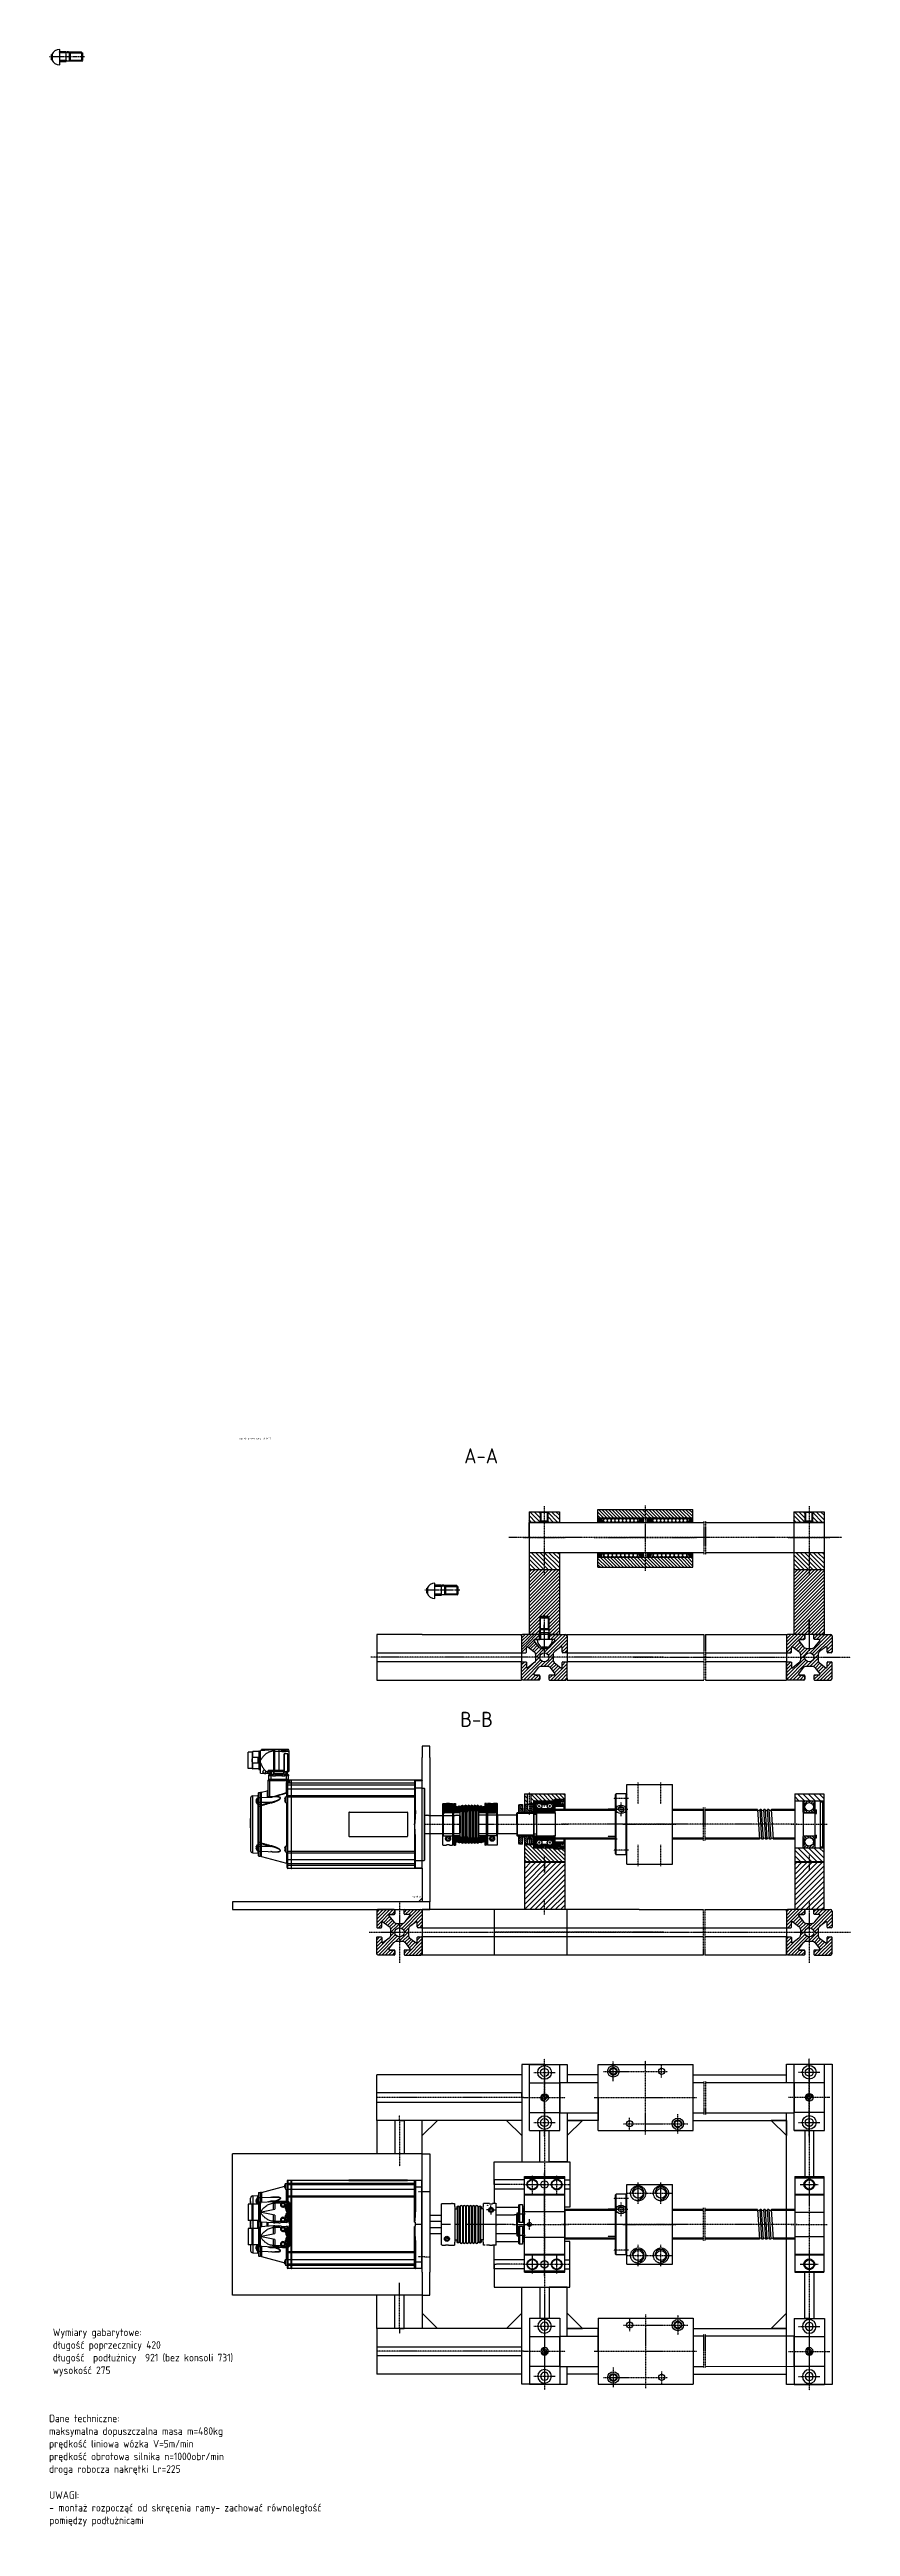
# Model space of a CAD drawing. Header units: millimetres. Extents: x -3388 to 4307, y 243 to 4457.
# Drawn here: x -546 to 508, y 243 to 3504 of the extents above; entities that cross this region are included whole.
import ezdxf

# ---------------------------------------------------------------- set-up
doc = ezdxf.new("R2010")
doc.units = ezdxf.units.MM
for name, pattern in [('AM_ISO08W050', [18, 12, -1.5, 3, -1.5]), ('AM_ISO08W050x2', [9, 6, -0.75, 1.5, -0.75]), ('AUSGEZOGEN', [0]), ('CENTER', [50.8, 31.75, -6.35, 6.35, -6.35]), ('GESTRICHELT', [0.75, 0.5, -0.25]), ('STRICHPUNKT', [1, 0.5, -0.25, 0, -0.25])]:
    doc.linetypes.add(name, pattern=pattern)
for name, color, linetype, lineweight in [('AM_0N', 7, 'Continuous', 50), ('AM_4N', 3, 'Continuous', 25), ('AM_7N', 4, 'AM_ISO08W050', 25), ('osie', 2, 'STRICHPUNKT', 25)]:
    doc.layers.add(name, color=color, linetype=linetype, lineweight=lineweight)
for name, color, linetype in [('DEFAULT_1', 7, 'CENTER'), ('L2STAR', 2, 'AUSGEZOGEN'), ('L5STAR', 7, 'AUSGEZOGEN'), ('M2STAR', 2, 'STRICHPUNKT'), ('S2STAR', 2, 'AUSGEZOGEN'), ('U2STAR', 2, 'GESTRICHELT')]:
    doc.layers.add(name, color=color, linetype=linetype)
doc.styles.get("Standard").update_dxf_attribs({"font": 'geniso.shx'})
pattern_1 = [(45, (0, 120.8652), (-2.245064, 2.245064), [])]
pattern_2 = [(45, (0, 120.865), (-3.367596, 3.367596), [])]

msp = doc.modelspace()

# ---------------------------------------------------------------- texts
at = {"attachment_point": 1}
for s, width, heights, insert, char_height in [('wpust przesuwny st M12', 163.3869572, [0], (-296.85556, 1676.72382), 2.5), ('A-A', 211.0713123, [2.5], (-0.25599, 1662.68268), 20), ('B-B', 211.0713123, [2.5], (-5.3672, 1315.77117), 20), ('spoina', 25.7758942, [0], (-68.61312, 1074.16084), 2.5), ('Wymiary gabarytowe:\\Pdługość poprzecznicy 420\\Pdługość  podłużnicy  921 (bez konsoli 731) \\Pwysokość 275', 379.0679358, [0], (-541.83575, 503.88727), 10), ('Dane techniczne:\\Pmaksymalna dopuszczalna masa m=480kg\\Pprędkość liniowa wózka V=5m/min\\Pprędkość obrotowa silnika n=1000obr/min\\Pdroga robocza nakrętki Lr=225', 379.0679358, [0], (-546.79751, 390.51604), 10), ('UWAGI:\\P- montaż rozpocząć od skręcenia ramy- zachować równoległość pomiędzy podłużnicami', 379.0679358, [0], (-546.51195, 289.62879), 10)]:
    msp.add_mtext_dynamic_manual_height_columns(s, width=width, gutter_width=12.5, heights=heights, dxfattribs=dict(at, insert=insert, char_height=char_height))

# ---------------------------------------------------------------- blocks, each defined once
blk = doc.blocks.new('R159113030_5')
at = {"layer": 'L2STAR'}
for p, q in [((-16.1, 26.5), (-16.1, 29)), ((-12.1, 26.5), (-12.1, 29)), ((-11.6, 28.3), (-2.5, 28.3)), ((11.6, 28.3), (2.5, 28.3)), ((12.1, 26.5), (12.1, 29)), ((16.1, 26.5), (16.1, 29))]:
    blk.add_line(p, q, dxfattribs=at)
at = {"layer": 'L5STAR'}
for p, q in [((-26, 33), (-25, 34)), ((-2.5, 33), (-26, 33)), ((-26, 29), (-26, 33)), ((-25, 34), (-2.5, 34)), ((-2.5, 34), (-2.5, 26.8)), ((2.5, 34), (25, 34)), ((2.5, 26.8), (2.5, 34)), ((26, 33), (2.5, 33)), ((25, 34), (26, 33)), ((26, 33), (26, 29)), ((-63, 26.5), (63, 26.5)), ((-63, 26.5), (-63, -26.5)), ((-62, 26.5), (-62, -26.5)), ((-61, 26.5), (-61, -26.5)), ((-40, 26.5), (-40, -26.5)), ((-39, 26.5), (-39, -26.5)), ((-17, 28.4), (-26, 29)), ((-2.5, 29), (-26, 29)), ((-17, 26.5), (-17, -26.5)), ((-16.6, 29), (-16.6, 26.5)), ((-11.6, 26.5), (-11.6, 29)), ((-2.5, 26.8), (2.5, 26.8)), ((26, 29), (2.5, 29)), ((11.6, 26.5), (11.6, 29)), ((16.6, 29), (16.6, 26.5)), ((26, 29), (17, 28.4)), ((17, 26.5), (17, -26.5)), ((39, 26.5), (39, -26.5)), ((40, 26.5), (40, -26.5)), ((61, 26.5), (61, -26.5)), ((62, 26.5), (62, -26.5)), ((63, 26.5), (63, -26.5)), ((-63, -26.5), (63, -26.5))]:
    blk.add_line(p, q, dxfattribs=at)
for centre, radius in [((-52.5, 16), 6.3), ((-52.5, 0), 4.85), ((0, 20), 2.5), ((52.5, 16), 6.3), ((52.5, 0), 4.85), ((-52.5, -16), 6.3), ((52.5, -16), 6.3)]:
    blk.add_circle(centre, radius, dxfattribs=at)
for centre, start, end in [((-17, 27.9), 38.4588, 85.9995), ((17, 27.9), 94.0005, 141.5412)]:
    blk.add_arc(centre, 0.5, start, end, dxfattribs=at)
at = {"layer": 'M2STAR'}
for p, q in [((-14.1, 35), (-14.1, 25)), ((0, 41.6), (0, -31.5)), ((14.1, 35), (14.1, 25)), ((-68, 0), (68, 0)), ((-64.5, 16), (-40.5, 16)), ((-52.5, 28), (-52.5, -28)), ((-7, 20), (7, 20)), ((40.5, 16), (64.5, 16)), ((52.5, 28), (52.5, -28)), ((-64.5, -16), (-40.5, -16)), ((40.5, -16), (64.5, -16))]:
    blk.add_line(p, q, dxfattribs=at)
at = {"layer": 'U2STAR'}
for centre in [(-52.5, 16), (52.5, 16), (-52.5, -16), (52.5, -16)]:
    blk.add_circle(centre, 7, dxfattribs=at)
blk = doc.blocks.new('R150640010_5')
at = {"layer": 'L2STAR'}
for centre in [(-41, 45), (41, 45), (-41, 15), (41, 15)]:
    blk.add_arc(centre, 8, 180, 90, dxfattribs=at)
at = {"layer": 'L5STAR'}
for p, q in [((-52.5, 60), (52.5, 60)), ((-52.5, 60), (-52.5, 0)), ((52.5, 60), (52.5, 0)), ((-52.5, 0), (52.5, 0))]:
    blk.add_line(p, q, dxfattribs=at)
for centre in [(-41, 45), (41, 45), (-41, 15), (41, 15)]:
    blk.add_circle(centre, 6.5, dxfattribs=at)
at = {"layer": 'M2STAR'}
for p, q in [((-55, 45), (-27, 45)), ((-41, 59), (-41, 1)), ((0, 65), (0, -5)), ((27, 45), (55, 45)), ((41, 59), (41, 1)), ((-55, 15), (-27, 15)), ((27, 15), (55, 15))]:
    blk.add_line(p, q, dxfattribs=at)
at = {"layer": 'U2STAR'}
for centre in [(-41, 45), (41, 45), (-41, 15), (41, 15)]:
    blk.add_circle(centre, 10, dxfattribs=at)
blk = doc.blocks.new('R159163020_5')
at = {"layer": 'L5STAR'}
for p, q in [((63, 19), (-63, 19)), ((-63, 19), (-63, -19)), ((-62, 19), (-62, -19)), ((-40, 19), (-40, -19)), ((-39, 19), (-39, -19)), ((-16, 19), (-16, -19)), ((16, 19), (16, -19)), ((39, 19), (39, -19)), ((40, 19), (40, -19)), ((61.5, 19), (61.5, -19)), ((62.5, 19), (62.5, -19)), ((63, 19), (63, -19)), ((63, -19), (-63, -19))]:
    blk.add_line(p, q, dxfattribs=at)
for centre in [(-52.5, 0), (52.5, 0)]:
    blk.add_circle(centre, 6, dxfattribs=at)
at = {"layer": 'M2STAR'}
for p, q in [((-52.5, 12), (-52.5, -12)), ((0, 24), (0, -24)), ((52.5, 12), (52.5, -12)), ((-40.5, 0), (-64.5, 0)), ((64.5, 0), (40.5, 0))]:
    blk.add_line(p, q, dxfattribs=at)
at = {"layer": 'U2STAR'}
for centre in [(-52.5, 0), (52.5, 0)]:
    blk.add_circle(centre, 7, dxfattribs=at)
blk = doc.blocks.new('R159163020_21')
at = {"layer": 'L5STAR'}
for p, q in [((19, 90), (-19, 90)), ((-19, 90), (-19, 0)), ((19, 81), (-19, 81)), ((-17.5, 79), (-17.5, 21)), ((-14.5, 79.5), (-17, 79.5)), ((-15, 81), (-14.5, 80.5)), ((-14.5, 80.5), (-14.5, 19.5)), ((-9.5, 64.3), (-9.5, 69.3)), ((-8, 69.3), (-9.5, 69.3)), ((-8, 76.1), (-8, 80)), ((-8, 69.9), (-8, 76.1)), ((-8, 76.1), (-4.7, 76.1)), ((-8, 69.9), (-4.7, 69.9)), ((-8, 66.4), (-8, 69.9)), ((-8, 34), (-8, 66.4)), ((-8, 66), (-8, 66.4)), ((-6.8, 67.4), (-6.8, 78.6)), ((8, 76.1), (4.7, 76.1)), ((8, 69.9), (4.7, 69.9)), ((6.8, 67.4), (6.8, 78.6)), ((8, 76.1), (8, 80)), ((8, 69.9), (8, 76.1)), ((8, 66), (8, 69.9)), ((8, 66), (8, 34)), ((19, 90), (19, 0)), ((-8, 64.3), (-9.6, 64.3)), ((-8, 35.7), (-9.6, 35.7)), ((-9.5, 32.2), (-9.5, 35.7)), ((-8, 30.1), (-8, 34)), ((7, 65), (-7, 65)), ((-7, 65), (7, 65)), ((7, 35), (-7, 35)), ((7, 35), (-7, 35)), ((8, 30.1), (8, 34)), ((19, 19), (-19, 19)), ((19, 1), (-19, 1)), ((19, 0), (-19, 0)), ((-14.5, 20.5), (-17, 20.5)), ((-15, 19), (-14.5, 19.5)), ((-8, 32.2), (-9.5, 32.2)), ((-8, 23.9), (-8, 30.1)), ((-4.7, 30.1), (-8, 30.1)), ((-4.7, 23.9), (-8, 23.9)), ((-8, 20), (-8, 23.9)), ((-6.8, 21.4), (-6.8, 32.6)), ((4.7, 30.1), (8, 30.1)), ((4.7, 23.9), (8, 23.9)), ((6.8, 21.4), (6.8, 32.6)), ((8, 23.9), (8, 30.1)), ((8, 20), (8, 23.9))]:
    blk.add_line(p, q, dxfattribs=at)
for centre, radius, start, end in [((-17, 79), 2, 90, 180), ((-17, 79), 0.5, 90, 180), ((-7, 80), 1, 90, 180), ((-7, 66), 1, 180, 270), ((0, 73), 5.6, 146.8801, 213.1199), ((0, 73), 5.6, 33.1199, 146.8801), ((0, 73), 5.6, 213.1199, 326.8801), ((0, 73), 5.6, 326.8801, 33.1199), ((7, 80), 1, 0, 90), ((7, 66), 1, 270, 0), ((-7, 34), 1, 90, 180), ((7, 34), 1, 0, 90), ((-17, 21), 2, 180, 270), ((-17, 21), 0.5, 180, 270), ((-7, 20), 1, 180, 270), ((0, 27), 5.6, 146.8801, 213.1199), ((0, 27), 5.6, 33.1199, 146.8801), ((0, 27), 5.6, 213.1199, 326.8801), ((0, 27), 5.6, 326.8801, 33.1199), ((7, 20), 1, 270, 0)]:
    blk.add_arc(centre, radius, start, end, dxfattribs=at)
at = {"layer": 'M2STAR'}
blk.add_line((24, 50), (-23.8, 50), dxfattribs=at)
at = {"layer": 'S2STAR'}
for p, q in [((-19, 83.9), (-12.9, 90)), ((-19, 78), (-16, 81)), ((-19, 75.3), (-17.5, 76.8)), ((-19, 72.7), (-17.5, 74.2)), ((-19, 70), (-17.5, 71.5)), ((-19, 67.4), (-17.5, 68.9)), ((-19, 64.7), (-17.5, 66.2)), ((-14.8, 81), (-5.8, 90)), ((-14.8, 79.5), (-14.5, 79.8)), ((-8, 80.1), (-4.4, 76.5)), ((-8, 76.5), (-7.5, 76.1)), ((-8, 69.4), (-7.5, 69.9)), ((-8, 65.9), (-4.4, 69.5)), ((-7.7, 81), (1.3, 90)), ((-5.4, 81), (-2.4, 78)), ((-5.4, 65), (-2.4, 67.9)), ((-1.9, 81), (0.6, 78.6)), ((-1.8, 65), (0.6, 67.4)), ((-0.6, 81), (8.4, 90)), ((1.7, 81), (6.6, 76.1)), ((1.7, 65), (6.7, 69.9)), ((5.2, 81), (8, 78.2)), ((5.3, 65), (8, 67.7)), ((6.4, 81), (15.4, 90)), ((13.5, 81), (19, 86.5)), ((-19, 62.1), (-17.5, 63.6)), ((-19, 59.4), (-17.5, 60.9)), ((-19, 56.8), (-17.5, 58.3)), ((-19, 54.1), (-17.5, 55.6)), ((-19, 51.5), (-17.5, 53)), ((-19, 48.8), (-17.5, 50.3)), ((-19, 46.2), (-17.5, 47.7)), ((-19, 43.5), (-17.5, 45)), ((-19, 40.9), (-17.5, 42.4)), ((-19, 38.2), (-17.5, 39.7)), ((-19, 35.6), (-17.5, 37.1)), ((-19, 32.9), (-17.5, 34.4)), ((-8.8, 35.7), (-9.5, 35)), ((-8, 35.5), (-9.5, 34)), ((-8, 34.4), (-9.5, 32.9)), ((-8, 33.3), (-9.1, 32.2)), ((-8, 64.4), (-8.1, 64.3)), ((-8, 30.5), (-3.5, 35)), ((-8, 34.1), (-7.1, 35)), ((-4.9, 30.1), (0, 35)), ((1, 32.5), (3.5, 35)), ((3.5, 31.4), (7.1, 35)), ((-19, 30.3), (-17.5, 31.8)), ((-19, 27.6), (-17.5, 29.1)), ((-19, 25), (-17.5, 26.5)), ((-19, 22.3), (-17.5, 23.8)), ((-19, 13.2), (-13.2, 19)), ((-19, 6.1), (-6.1, 19)), ((-18.7, 20), (-17.5, 21.2)), ((-17, 19), (-15.5, 20.5)), ((-17, 1), (1, 19)), ((-9.9, 1), (8.1, 19)), ((-8, 23.5), (-3.5, 19)), ((-8, 20), (-7, 19)), ((-4.9, 23.9), (0, 19)), ((-2.9, 1), (15.1, 19)), ((1.1, 21.5), (3.6, 19)), ((3.5, 22.6), (7.1, 19)), ((4.2, 1), (19, 15.8)), ((5.7, 30.1), (8, 32.4)), ((5.7, 23.9), (8, 21.6)), ((11.3, 1), (19, 8.7)), ((18.3, 1), (19, 1.7))]:
    blk.add_line(p, q, dxfattribs=at)
blk = doc.blocks.new('R102924044_11')
at = {"layer": 'L5STAR'}
for p, q in [((-62.5, 76), (62.5, 76)), ((-62.5, 59), (-62.5, 76)), ((62.5, 59), (62.5, 76)), ((-62.5, 65), (62.5, 65)), ((-62.5, 59.2), (-61.8, 59.2)), ((-61.8, 59), (-61.8, 63.8)), ((-60.6, 60), (-61.8, 60)), ((-57.5, 64.2), (-61.2, 64.2)), ((-60.8, 64.2), (-60.6, 63.9)), ((-57.8, 63.5), (-60.2, 63.5)), ((-60.2, 59.6), (-60, 59)), ((-60, 59.2), (-56.7, 59.2)), ((-58, 64.2), (-58, 65)), ((-58, 64.2), (-56.6, 59)), ((-56.4, 59.2), (-53.6, 59.2)), ((-52.5, 64), (-12.5, 64)), ((-51.4, 59.2), (-48.6, 59.2)), ((-46.4, 59.2), (-43.6, 59.2)), ((-41.4, 59.2), (-38.6, 59.2)), ((-36.4, 59.2), (-33.6, 59.2)), ((-31.4, 59.2), (-28.6, 59.2)), ((-26.4, 59.2), (-23.6, 59.2)), ((-21.4, 59.2), (-18.6, 59.2)), ((-16.4, 59.2), (-13.6, 59.2)), ((-11.4, 59.2), (-8.6, 59.2)), ((-7, 64.2), (-8.4, 59)), ((-8.3, 59.2), (-5, 59.2)), ((-7.5, 64.2), (-3.8, 64.2)), ((-7.2, 63.5), (-4.8, 63.5)), ((-7, 64.2), (-7, 65)), ((-4.8, 59.6), (-5, 59)), ((-4.2, 64.2), (-4.4, 63.9)), ((-4.4, 60), (-3.2, 60)), ((-3.2, 59), (-3.2, 63.8)), ((-3.2, 59.2), (-2.5, 59.2)), ((-2.5, 59), (-2.5, 64)), ((2.5, 59), (2.5, 64)), ((2.5, 59.2), (3.2, 59.2)), ((3.2, 59), (3.2, 63.8)), ((4.4, 60), (3.2, 60)), ((7.5, 64.2), (3.8, 64.2)), ((4.2, 64.2), (4.4, 63.9)), ((7.2, 63.5), (4.8, 63.5)), ((4.8, 59.6), (5, 59)), ((5, 59.2), (8.3, 59.2)), ((7, 64.2), (7, 65)), ((7, 64.2), (8.4, 59)), ((8.6, 59.2), (11.4, 59.2)), ((12.5, 64), (52.5, 64)), ((13.6, 59.2), (16.4, 59.2)), ((18.6, 59.2), (21.4, 59.2)), ((23.6, 59.2), (26.4, 59.2)), ((28.6, 59.2), (31.4, 59.2)), ((33.6, 59.2), (36.4, 59.2)), ((38.6, 59.2), (41.4, 59.2)), ((43.6, 59.2), (46.4, 59.2)), ((48.6, 59.2), (51.4, 59.2)), ((53.6, 59.2), (56.4, 59.2)), ((58, 64.2), (56.6, 59)), ((56.7, 59.2), (60, 59.2)), ((57.5, 64.2), (61.2, 64.2)), ((57.8, 63.5), (60.2, 63.5)), ((58, 64.2), (58, 65)), ((60.2, 59.6), (60, 59)), ((60.8, 64.2), (60.6, 63.9)), ((60.6, 60), (61.8, 60)), ((61.8, 59), (61.8, 63.8)), ((61.8, 59.2), (62.5, 59.2)), ((-62.5, 0), (-62.5, 19)), ((-62.5, 18.8), (-61.8, 18.8)), ((-62.5, 13), (62.5, 13)), ((-62.5, 0), (62.5, 0)), ((-61.8, 19), (-61.8, 14.2)), ((-60.6, 18), (-61.8, 18)), ((-58, 13.8), (-61.2, 13.8)), ((-60.8, 13.8), (-60.6, 14.1)), ((-60.2, 18.4), (-60, 19)), ((-57.8, 14.5), (-60.2, 14.5)), ((-60, 18.8), (-5, 18.8)), ((-58, 13.8), (-57, 17.4)), ((-58, 13.8), (-58, 13)), ((-56.8, 13.2), (-56.8, 13)), ((-56.1, 18.1), (-8.9, 18.1)), ((-8.2, 13.2), (-8.2, 13)), ((-7, 13.8), (-8, 17.4)), ((-7.2, 14.5), (-4.8, 14.5)), ((-7, 13.8), (-7, 13)), ((-7, 13.8), (-3.8, 13.8)), ((-4.8, 18.4), (-5, 19)), ((-4.4, 18), (-3.2, 18)), ((-4.2, 13.8), (-4.4, 14.1)), ((-3.2, 19), (-3.2, 14.2)), ((-3.2, 18.8), (-2.5, 18.8)), ((-2.5, 14), (-2.5, 19)), ((2.5, 14), (2.5, 19)), ((2.5, 18.8), (3.2, 18.8)), ((3.2, 19), (3.2, 14.2)), ((4.4, 18), (3.2, 18)), ((7, 13.8), (3.8, 13.8)), ((4.2, 13.8), (4.4, 14.1)), ((4.8, 18.4), (5, 19)), ((7.2, 14.5), (4.8, 14.5)), ((5, 18.8), (60, 18.8)), ((7, 13.8), (8, 17.4)), ((7, 13.8), (7, 13)), ((8.2, 13.2), (8.2, 13)), ((8.9, 18.1), (56.1, 18.1)), ((56.8, 13.2), (56.8, 13)), ((58, 13.8), (57, 17.4)), ((57.8, 14.5), (60.2, 14.5)), ((58, 13.8), (58, 13)), ((58, 13.8), (61.2, 13.8)), ((60.2, 18.4), (60, 19)), ((60.6, 18), (61.8, 18)), ((60.8, 13.8), (60.6, 14.1)), ((61.8, 19), (61.8, 14.2)), ((61.8, 18.8), (62.5, 18.8)), ((62.5, 0), (62.5, 19))]:
    blk.add_line(p, q, dxfattribs=at)
for centre in [(-52.5, 61.5), (-47.5, 61.5), (-42.5, 61.5), (-37.5, 61.5), (-32.5, 61.5), (-27.5, 61.5), (-22.5, 61.5), (-17.5, 61.5), (-12.5, 61.5), (12.5, 61.5), (17.5, 61.5), (22.5, 61.5), (27.5, 61.5), (32.5, 61.5), (37.5, 61.5), (42.5, 61.5), (47.5, 61.5), (52.5, 61.5), (-51.8, 15.6), (-46.2, 15.6), (-40.8, 15.6), (-35.2, 15.6), (-29.8, 15.6), (-24.2, 15.6), (-18.8, 15.6), (-13.2, 15.6), (13.2, 15.6), (18.8, 15.6), (24.2, 15.6), (29.8, 15.6), (35.2, 15.6), (40.8, 15.6), (46.2, 15.6), (51.8, 15.6)]:
    blk.add_circle(centre, 2.5, dxfattribs=at)
for centre, radius, start, end in [((-61.5, 64), 1, 90, 180), ((-61.2, 63.8), 0.5, 90, 180), ((-60.2, 64), 0.5, 195, 270), ((-60.6, 59.5), 0.5, 15, 90), ((-57.5, 61.5), 2.5, 290.2508, 99.7492), ((-57.5, 79.2), 15, 270, 286.835), ((-57.5, 79.2), 15.9, 275.8794, 285.732), ((-52.4, 62.5), 2.5, 90, 106.835), ((-52, 64.5), 0.5, 90, 270), ((-13, 64.5), 0.5, 270, 90), ((-12.6, 62.5), 2.5, 73.165, 90), ((-7.5, 79.2), 15, 253.165, 270), ((-7.5, 79.2), 15.9, 254.268, 264.1206), ((-7.5, 61.5), 2.5, 80.2508, 249.7492), ((-4.8, 64), 0.5, 270, 345), ((-4.4, 59.5), 0.5, 90, 165), ((-3.8, 63.8), 0.5, 0, 90), ((-3.5, 64), 1, 0, 90), ((3.5, 64), 1, 90, 180), ((3.8, 63.8), 0.5, 90, 180), ((4.8, 64), 0.5, 195, 270), ((4.4, 59.5), 0.5, 15, 90), ((7.5, 61.5), 2.5, 290.2508, 99.7492), ((7.5, 79.2), 15, 270, 286.835), ((7.5, 79.2), 15.9, 275.8794, 285.732), ((12.6, 62.5), 2.5, 90, 106.835), ((13, 64.5), 0.5, 90, 270), ((52, 64.5), 0.5, 270, 90), ((52.4, 62.5), 2.5, 73.165, 90), ((57.5, 79.2), 15, 253.165, 270), ((57.5, 79.2), 15.9, 254.268, 264.1206), ((57.5, 61.5), 2.5, 80.2508, 249.7492), ((60.2, 64), 0.5, 270, 345), ((60.6, 59.5), 0.5, 90, 165), ((61.2, 63.8), 0.5, 0, 90), ((61.5, 64), 1, 0, 90), ((-61.5, 14), 1, 180, 270), ((-61.2, 14.2), 0.5, 180, 270), ((-60.6, 18.5), 0.5, 270, 345), ((-60.2, 14), 0.5, 90, 165), ((-57.2, 15.6), 2.5, 252.5424, 72.8805), ((-56.1, 17.1), 1, 90, 165), ((-7.8, 15.6), 2.5, 107.1195, 287.4576), ((-8.9, 17.1), 1, 15, 90), ((-4.4, 18.5), 0.5, 195, 270), ((-4.8, 14), 0.5, 15, 90), ((-3.8, 14.2), 0.5, 270, 0), ((-3.5, 14), 1, 270, 0), ((3.5, 14), 1, 180, 270), ((3.8, 14.2), 0.5, 180, 270), ((4.4, 18.5), 0.5, 270, 345), ((4.8, 14), 0.5, 90, 165), ((7.8, 15.6), 2.5, 252.5424, 72.8805), ((8.9, 17.1), 1, 90, 165), ((57.2, 15.6), 2.5, 107.1195, 287.4576), ((56.1, 17.1), 1, 15, 90), ((60.6, 18.5), 0.5, 195, 270), ((60.2, 14), 0.5, 15, 90), ((61.2, 14.2), 0.5, 270, 0), ((61.5, 14), 1, 270, 0)]:
    blk.add_arc(centre, radius, start, end, dxfattribs=at)
at = {"layer": 'M2STAR'}
for p, q in [((0, -5), (0, 81)), ((-67.5, 39), (67.5, 39))]:
    blk.add_line(p, q, dxfattribs=at)
at = {"layer": 'S2STAR'}
for p, q in [((-55.3, 65), (-62.5, 72.2)), ((-59.7, 65), (-62.5, 67.8)), ((-50.9, 65), (-61.9, 76)), ((-46.5, 65), (-57.5, 76)), ((-42, 65), (-53, 76)), ((-37.6, 65), (-48.6, 76)), ((-33.2, 65), (-44.2, 76)), ((-28.8, 65), (-39.8, 76)), ((-24.4, 65), (-35.4, 76)), ((-19.9, 65), (-30.9, 76)), ((-15.5, 65), (-26.5, 76)), ((-11.1, 65), (-22.1, 76)), ((-6.7, 65), (-17.7, 76)), ((-2.5, 65.2), (-13.3, 76)), ((2.1, 65), (-8.9, 76)), ((6.6, 65), (-4.4, 76)), ((11, 65), (0, 76)), ((15.4, 65), (4.4, 76)), ((19.8, 65), (8.8, 76)), ((24.2, 65), (13.2, 76)), ((28.7, 65), (17.7, 76)), ((33.1, 65), (22.1, 76)), ((37.5, 65), (26.5, 76)), ((41.9, 65), (30.9, 76)), ((46.3, 65), (35.3, 76)), ((50.8, 65), (39.8, 76)), ((55.2, 65), (44.2, 76)), ((59.4, 65.2), (48.6, 76)), ((62.5, 66.5), (53, 76)), ((62.5, 70.9), (57.4, 76)), ((62.5, 75.4), (61.9, 76)), ((-61.8, 62.5), (-62.5, 63.3)), ((-61.8, 61.6), (-62.5, 62.4)), ((-61.8, 60.7), (-62.5, 61.5)), ((-61.8, 59.9), (-62.5, 60.6)), ((-62, 59.2), (-62.5, 59.7)), ((-61.8, 63.4), (-62.4, 64.1)), ((-61.6, 64.1), (-62.2, 64.7)), ((-61.8, 63.2), (-60.7, 64.2)), ((-61.8, 61.5), (-59.7, 63.5)), ((-57.6, 59.2), (-61.8, 63.4)), ((-59.4, 59.2), (-61.8, 61.6)), ((-60.8, 64.2), (-61.5, 65)), ((-61.4, 60), (-57.9, 63.5)), ((-60.7, 64.1), (-60.8, 64.2)), ((-60, 64.2), (-60.7, 65)), ((-57, 60.4), (-60.1, 63.5)), ((-60.1, 59.5), (-57.5, 62.2)), ((-59.1, 64.2), (-59.8, 65)), ((-58.2, 64.2), (-58.9, 65)), ((-58.7, 59.2), (-57.1, 60.8)), ((-57.6, 62.8), (-58.3, 63.5)), ((-58, 64.9), (-58.1, 65)), ((-56.9, 59.2), (-56.7, 59.4)), ((-52.5, 64.4), (-51.8, 65)), ((-51.8, 64), (-50.8, 65)), ((-50.7, 64), (-49.7, 65)), ((-49.7, 64), (-48.7, 65)), ((-48.6, 64), (-47.6, 65)), ((-47.5, 64), (-46.5, 65)), ((-46.5, 64), (-45.5, 65)), ((-45.4, 64), (-44.4, 65)), ((-44.4, 64), (-43.4, 65)), ((-43.3, 64), (-42.3, 65)), ((-42.2, 64), (-41.2, 65)), ((-41.2, 64), (-40.2, 65)), ((-40.1, 64), (-39.1, 65)), ((-39, 64), (-38, 65)), ((-38, 64), (-37, 65)), ((-36.9, 64), (-35.9, 65)), ((-35.9, 64), (-34.9, 65)), ((-34.8, 64), (-33.8, 65)), ((-33.7, 64), (-32.7, 65)), ((-32.7, 64), (-31.7, 65)), ((-31.6, 64), (-30.6, 65)), ((-30.6, 64), (-29.6, 65)), ((-29.5, 64), (-28.5, 65)), ((-28.4, 64), (-27.4, 65)), ((-27.4, 64), (-26.4, 65)), ((-26.3, 64), (-25.3, 65)), ((-25.3, 64), (-24.3, 65)), ((-24.2, 64), (-23.2, 65)), ((-23.1, 64), (-22.1, 65)), ((-22.1, 64), (-21.1, 65)), ((-21, 64), (-20, 65)), ((-20, 64), (-19, 65)), ((-18.9, 64), (-17.9, 65)), ((-17.8, 64), (-16.8, 65)), ((-16.8, 64), (-15.8, 65)), ((-15.7, 64), (-14.7, 65)), ((-14.7, 64), (-13.7, 65)), ((-13.6, 64), (-12.7, 64.9)), ((-8.1, 59.2), (-8.3, 59.4)), ((-8, 60.4), (-4.9, 63.5)), ((-6.3, 59.2), (-7.9, 60.8)), ((-4.9, 59.5), (-7.5, 62.2)), ((-7.4, 62.8), (-6.7, 63.5)), ((-7.4, 59.2), (-3.2, 63.4)), ((-3.6, 60), (-7.1, 63.5)), ((-6.9, 64.2), (-7, 64.3)), ((-6, 64.2), (-6.8, 65)), ((-5.2, 64.2), (-5.9, 65)), ((-5.6, 59.2), (-3.2, 61.6)), ((-3.2, 61.5), (-5.3, 63.5)), ((-4.3, 64.2), (-5, 65)), ((-3.2, 63.2), (-4.3, 64.2)), ((-4.3, 64.1), (-4.2, 64.2)), ((-2.5, 63.4), (-4.1, 65)), ((-2.5, 62.5), (-3.2, 63.2)), ((-2.5, 61.6), (-3.2, 62.3)), ((-2.5, 60.7), (-3.2, 61.5)), ((-2.5, 59.8), (-3.2, 60.6)), ((-2.8, 59.2), (-3.2, 59.7)), ((3.2, 62.5), (2.5, 63.3)), ((3.2, 61.6), (2.5, 62.4)), ((3.2, 60.7), (2.5, 61.5)), ((3.2, 59.9), (2.5, 60.6)), ((3, 59.2), (2.5, 59.7)), ((3.2, 63.4), (2.6, 64.1)), ((3.4, 64.1), (2.8, 64.7)), ((3.2, 63.2), (4.3, 64.2)), ((3.2, 61.5), (5.3, 63.5)), ((7.4, 59.2), (3.2, 63.4)), ((5.6, 59.2), (3.2, 61.6)), ((4.2, 64.2), (3.5, 65)), ((3.6, 60), (7.1, 63.5)), ((4.3, 64.1), (4.2, 64.2)), ((5, 64.2), (4.3, 65)), ((8, 60.4), (4.9, 63.5)), ((4.9, 59.5), (7.5, 62.2)), ((5.9, 64.2), (5.2, 65)), ((6.8, 64.2), (6.1, 65)), ((6.3, 59.2), (7.9, 60.8)), ((7.4, 62.8), (6.7, 63.5)), ((7, 64.9), (6.9, 65)), ((8.1, 59.2), (8.3, 59.4)), ((12.5, 64.4), (13.2, 65)), ((13.2, 64), (14.2, 65)), ((14.3, 64), (15.3, 65)), ((15.3, 64), (16.3, 65)), ((16.4, 64), (17.4, 65)), ((17.5, 64), (18.5, 65)), ((18.5, 64), (19.5, 65)), ((19.6, 64), (20.6, 65)), ((20.6, 64), (21.6, 65)), ((21.7, 64), (22.7, 65)), ((22.8, 64), (23.8, 65)), ((23.8, 64), (24.8, 65)), ((24.9, 64), (25.9, 65)), ((26, 64), (27, 65)), ((27, 64), (28, 65)), ((28.1, 64), (29.1, 65)), ((29.1, 64), (30.1, 65)), ((30.2, 64), (31.2, 65)), ((31.3, 64), (32.3, 65)), ((32.3, 64), (33.3, 65)), ((33.4, 64), (34.4, 65)), ((34.4, 64), (35.4, 65)), ((35.5, 64), (36.5, 65)), ((36.6, 64), (37.6, 65)), ((37.6, 64), (38.6, 65)), ((38.7, 64), (39.7, 65)), ((39.7, 64), (40.7, 65)), ((40.8, 64), (41.8, 65)), ((41.9, 64), (42.9, 65)), ((42.9, 64), (43.9, 65)), ((44, 64), (45, 65)), ((45, 64), (46, 65)), ((46.1, 64), (47.1, 65)), ((47.2, 64), (48.2, 65)), ((48.2, 64), (49.2, 65)), ((49.3, 64), (50.3, 65)), ((50.3, 64), (51.3, 65)), ((51.4, 64), (52.3, 64.9)), ((56.9, 59.2), (56.7, 59.4)), ((57, 60.4), (60.1, 63.5)), ((58.7, 59.2), (57.1, 60.8)), ((60.1, 59.5), (57.5, 62.2)), ((57.6, 62.8), (58.3, 63.5)), ((57.6, 59.2), (61.8, 63.4)), ((61.4, 60), (57.9, 63.5)), ((58.1, 64.2), (58, 64.3)), ((59, 64.2), (58.2, 65)), ((59.8, 64.2), (59.1, 65)), ((59.4, 59.2), (61.8, 61.6)), ((61.8, 61.5), (59.7, 63.5)), ((60.7, 64.2), (60, 65)), ((60.7, 64.1), (60.8, 64.2)), ((61.8, 63.2), (60.7, 64.2)), ((62.5, 63.4), (60.9, 65)), ((62.5, 62.5), (61.8, 63.2)), ((62.5, 61.6), (61.8, 62.3)), ((62.5, 60.7), (61.8, 61.5)), ((62.5, 59.8), (61.8, 60.6)), ((62.2, 59.2), (61.8, 59.7)), ((-61.8, 17.4), (-62.5, 18.2)), ((-61.8, 16.5), (-62.5, 17.3)), ((-61.8, 15.7), (-62.5, 16.4)), ((-61.8, 14.8), (-62.5, 15.5)), ((-60.9, 13), (-62.5, 14.6)), ((-50.9, 0), (-62.5, 11.6)), ((-55.3, 0), (-62.5, 7.2)), ((-59.7, 0), (-62.5, 2.8)), ((-61.8, 18.3), (-62.2, 18.8)), ((-57.6, 18.8), (-61.8, 14.6)), ((-59.4, 18.8), (-61.8, 16.4)), ((-61.8, 16.5), (-59.7, 14.5)), ((-61.8, 14.8), (-60.7, 13.8)), ((-61.4, 18), (-57.9, 14.5)), ((-60.7, 13.9), (-60.8, 13.8)), ((-60, 13), (-60.7, 13.8)), ((-60.1, 18.5), (-57.5, 15.8)), ((-56.8, 17.8), (-60.1, 14.5)), ((-59.1, 13), (-59.8, 13.8)), ((-46.5, 0), (-59.5, 13)), ((-58.2, 13), (-59, 13.8)), ((-58.7, 18.8), (-57.1, 17.2)), ((-57.6, 15.2), (-58.3, 14.5)), ((-58, 13.7), (-58.1, 13.8)), ((-56.9, 18.8), (-56.3, 18.1)), ((-55.8, 18.8), (-56.7, 17.9)), ((-55.1, 18.8), (-54.5, 18.1)), ((-42, 0), (-55, 13)), ((-54.1, 18.8), (-54.7, 18.1)), ((-53.3, 18.8), (-52.7, 18.1)), ((-52.3, 18.8), (-52.9, 18.1)), ((-51.6, 18.8), (-51, 18.1)), ((-50.5, 18.8), (-51.2, 18.1)), ((-37.6, 0), (-50.6, 13)), ((-49.8, 18.8), (-49.2, 18.1)), ((-48.8, 18.8), (-49.4, 18.1)), ((-48, 18.8), (-47.4, 18.1)), ((-47, 18.8), (-47.6, 18.1)), ((-46.3, 18.8), (-45.7, 18.1)), ((-33.2, 0), (-46.2, 13)), ((-45.2, 18.8), (-45.9, 18.1)), ((-44.5, 18.8), (-43.9, 18.1)), ((-43.5, 18.8), (-44.1, 18.1)), ((-42.7, 18.8), (-42.1, 18.1)), ((-41.7, 18.8), (-42.3, 18.1)), ((-28.8, 0), (-41.8, 13)), ((-41, 18.8), (-40.4, 18.1)), ((-39.9, 18.8), (-40.6, 18.1)), ((-39.2, 18.8), (-38.6, 18.1)), ((-38.2, 18.8), (-38.8, 18.1)), ((-37.4, 18.8), (-36.8, 18.1)), ((-24.4, 0), (-37.4, 13)), ((-36.4, 18.8), (-37, 18.1)), ((-35.7, 18.8), (-35.1, 18.1)), ((-34.6, 18.8), (-35.2, 18.1)), ((-33.9, 18.8), (-33.3, 18.1)), ((-32.9, 18.8), (-33.5, 18.1)), ((-19.9, 0), (-32.9, 13)), ((-32.1, 18.8), (-31.5, 18.1)), ((-31.1, 18.8), (-31.7, 18.1)), ((-30.4, 18.8), (-29.8, 18.1)), ((-29.3, 18.8), (-29.9, 18.1)), ((-28.6, 18.8), (-28, 18.1)), ((-15.5, 0), (-28.5, 13)), ((-27.6, 18.8), (-28.2, 18.1)), ((-26.8, 18.8), (-26.2, 18.1)), ((-25.8, 18.8), (-26.4, 18.1)), ((-25.1, 18.8), (-24.5, 18.1)), ((-24, 18.8), (-24.6, 18.1)), ((-11.1, 0), (-24.1, 13)), ((-23.3, 18.8), (-22.7, 18.1)), ((-22.3, 18.8), (-22.9, 18.1)), ((-21.5, 18.8), (-20.9, 18.1)), ((-20.5, 18.8), (-21.1, 18.1)), ((-19.8, 18.8), (-19.1, 18.1)), ((-6.7, 0), (-19.7, 13)), ((-18.7, 18.8), (-19.3, 18.1)), ((-18, 18.8), (-17.4, 18.1)), ((-17, 18.8), (-17.6, 18.1)), ((-16.2, 18.8), (-15.6, 18.1)), ((-15.2, 18.8), (-15.8, 18.1)), ((-2.5, 0.2), (-15.3, 13)), ((-14.5, 18.8), (-13.8, 18.1)), ((-13.4, 18.8), (-14, 18.1)), ((-12.7, 18.8), (-12.1, 18.1)), ((-11.7, 18.8), (-12.3, 18.1)), ((-10.9, 18.8), (-10.3, 18.1)), ((2.1, 0), (-10.9, 13)), ((-9.9, 18.8), (-10.5, 18.1)), ((-9.2, 18.8), (-8.3, 17.9)), ((-8.1, 18.8), (-8.7, 18.1)), ((-8.1, 17.7), (-4.9, 14.5)), ((-6.4, 18.8), (-7.9, 17.2)), ((-4.9, 18.5), (-7.5, 15.8)), ((-7.4, 18.8), (-3.2, 14.6)), ((-7.4, 15.2), (-6.7, 14.5)), ((-3.6, 18), (-7.1, 14.5)), ((-6.1, 13), (-6.8, 13.8)), ((6.6, 0), (-6.4, 13)), ((-5.2, 13), (-5.9, 13.8)), ((-5.6, 18.8), (-3.2, 16.4)), ((-3.2, 16.5), (-5.3, 14.5)), ((-4.3, 13), (-5, 13.8)), ((-3.2, 14.8), (-4.3, 13.8)), ((-3.4, 13), (-4.2, 13.8)), ((-2.8, 13.3), (-3.4, 13.9)), ((-2.5, 17.4), (-3.2, 18.1)), ((-2.5, 16.5), (-3.2, 17.3)), ((-2.5, 15.6), (-3.2, 16.4)), ((-2.5, 14.7), (-3.2, 15.5)), ((-2.5, 13.9), (-3.2, 14.6)), ((-2.5, 18.3), (-3, 18.8)), ((11, 0), (-2, 13)), ((15.4, 0), (2.4, 13)), ((3.2, 17.4), (2.5, 18.2)), ((3.2, 16.5), (2.5, 17.3)), ((3.2, 15.7), (2.5, 16.4)), ((3.2, 14.8), (2.5, 15.5)), ((4.1, 13), (2.5, 14.6)), ((3.2, 18.3), (2.8, 18.8)), ((5.6, 18.8), (3.2, 16.4)), ((7.4, 18.8), (3.2, 14.6)), ((3.2, 16.5), (5.3, 14.5)), ((3.2, 14.8), (4.3, 13.8)), ((3.6, 18), (7.1, 14.5)), ((4.3, 13.9), (4.2, 13.8)), ((5, 13), (4.3, 13.8)), ((4.9, 18.5), (7.5, 15.8)), ((8.2, 17.8), (4.9, 14.5)), ((5.9, 13), (5.2, 13.8)), ((6.8, 13), (6, 13.8)), ((6.3, 18.8), (7.9, 17.2)), ((7.4, 15.2), (6.7, 14.5)), ((19.8, 0), (6.8, 13)), ((7, 13.7), (6.9, 13.8)), ((8.1, 18.8), (8.7, 18.1)), ((9.2, 18.8), (8.3, 17.9)), ((9.9, 18.8), (10.5, 18.1)), ((10.9, 18.8), (10.3, 18.1)), ((24.2, 0), (11.2, 13)), ((11.7, 18.8), (12.3, 18.1)), ((12.7, 18.8), (12.1, 18.1)), ((13.4, 18.8), (14, 18.1)), ((14.5, 18.8), (13.8, 18.1)), ((15.2, 18.8), (15.8, 18.1)), ((16.2, 18.8), (15.6, 18.1)), ((28.7, 0), (15.7, 13)), ((17, 18.8), (17.6, 18.1)), ((18, 18.8), (17.4, 18.1)), ((18.7, 18.8), (19.3, 18.1)), ((19.8, 18.8), (19.1, 18.1)), ((33.1, 0), (20.1, 13)), ((20.5, 18.8), (21.1, 18.1)), ((21.5, 18.8), (20.9, 18.1)), ((22.3, 18.8), (22.9, 18.1)), ((23.3, 18.8), (22.7, 18.1)), ((24, 18.8), (24.6, 18.1)), ((25.1, 18.8), (24.4, 18.1)), ((37.5, 0), (24.5, 13)), ((25.8, 18.8), (26.4, 18.1)), ((26.8, 18.8), (26.2, 18.1)), ((27.6, 18.8), (28.2, 18.1)), ((28.6, 18.8), (28, 18.1)), ((41.9, 0), (28.9, 13)), ((29.3, 18.8), (29.9, 18.1)), ((30.4, 18.8), (29.8, 18.1)), ((31.1, 18.8), (31.7, 18.1)), ((32.1, 18.8), (31.5, 18.1)), ((32.9, 18.8), (33.5, 18.1)), ((33.9, 18.8), (33.3, 18.1)), ((46.3, 0), (33.3, 13)), ((34.6, 18.8), (35.2, 18.1)), ((35.7, 18.8), (35.1, 18.1)), ((36.4, 18.8), (37, 18.1)), ((37.4, 18.8), (36.8, 18.1)), ((50.8, 0), (37.8, 13)), ((38.2, 18.8), (38.8, 18.1)), ((39.2, 18.8), (38.6, 18.1)), ((39.9, 18.8), (40.5, 18.1)), ((41, 18.8), (40.4, 18.1)), ((41.7, 18.8), (42.3, 18.1)), ((42.7, 18.8), (42.1, 18.1)), ((55.2, 0), (42.2, 13)), ((43.5, 18.8), (44.1, 18.1)), ((44.5, 18.8), (43.9, 18.1)), ((45.2, 18.8), (45.9, 18.1)), ((46.3, 18.8), (45.7, 18.1)), ((59.4, 0.2), (46.6, 13)), ((47, 18.8), (47.6, 18.1)), ((48, 18.8), (47.4, 18.1)), ((48.8, 18.8), (49.4, 18.1)), ((49.8, 18.8), (49.2, 18.1)), ((50.5, 18.8), (51.2, 18.1)), ((51.6, 18.8), (51, 18.1)), ((62.5, 1.5), (51, 13)), ((52.3, 18.8), (52.9, 18.1)), ((53.3, 18.8), (52.7, 18.1)), ((54.1, 18.8), (54.7, 18.1)), ((55.1, 18.8), (54.5, 18.1)), ((62.5, 5.9), (55.4, 13)), ((55.8, 18.8), (56.7, 17.9)), ((56.9, 18.8), (56.3, 18.1)), ((56.9, 17.7), (60.1, 14.5)), ((58.6, 18.8), (57.1, 17.2)), ((60.1, 18.5), (57.5, 15.8)), ((57.6, 18.8), (61.8, 14.6)), ((57.6, 15.2), (58.3, 14.5)), ((61.4, 18), (57.9, 14.5)), ((58.1, 13), (58, 13.1)), ((58.9, 13), (58.2, 13.8)), ((59.8, 13), (59.1, 13.8)), ((59.4, 18.8), (61.8, 16.4)), ((61.8, 16.5), (59.7, 14.5)), ((62.5, 10.4), (59.9, 13)), ((60.7, 13), (60, 13.8)), ((61.8, 14.8), (60.7, 13.8)), ((61.6, 13), (60.8, 13.8)), ((62.2, 13.3), (61.6, 13.9)), ((62.5, 17.4), (61.8, 18.1)), ((62.5, 16.5), (61.8, 17.3)), ((62.5, 15.6), (61.8, 16.4)), ((62.5, 14.7), (61.8, 15.5)), ((62.5, 13.9), (61.8, 14.6)), ((62.5, 18.3), (62, 18.8))]:
    blk.add_line(p, q, dxfattribs=at)
blk = doc.blocks.new('R105804000_21')
at = {"layer": 'L2STAR'}
for p, q in [((-5, 75.2), (-5, 76)), ((-4.3, 63.2), (-4.3, 76)), ((4.2, 63.2), (4.2, 76)), ((5, 75.2), (5, 76)), ((-5, 62), (-5, 64)), ((5, 62), (5, 64))]:
    blk.add_line(p, q, dxfattribs=at)
at = {"layer": 'L5STAR'}
for p, q in [((-20, 76), (-20, 0)), ((-20, 76), (20, 76)), ((-5, 75.2), (-4.3, 76)), ((-5, 75.2), (5, 75.2)), ((-5, 64), (-5, 75.2)), ((-4.3, 76), (4.2, 76)), ((4.2, 76), (5, 75.2)), ((5, 64), (5, 75.2)), ((20, 76), (20, 0)), ((20, 62), (-20, 62)), ((-5, 64), (-3.5, 62.5)), ((-5, 64), (5, 64)), ((-4.3, 62), (-4.3, 63.2)), ((-3.5, 62.5), (3.5, 62.5)), ((5, 64), (3.5, 62.5)), ((4.2, 62), (4.2, 63.2)), ((20, 22), (-20, 22)), ((-20, 0), (20, 0))]:
    blk.add_line(p, q, dxfattribs=at)
at = {"layer": 'M2STAR'}
for p, q in [((0, 83.5), (0, -7.5)), ((-27.5, 42), (27.5, 42))]:
    blk.add_line(p, q, dxfattribs=at)
at = {"layer": 'S2STAR'}
for p, q in [((-10.9, 62), (-20, 71.1)), ((-16.7, 62), (-20, 65.3)), ((-5.2, 62), (-19.2, 76)), ((-5, 67.6), (-13.4, 76)), ((-5, 73.3), (-7.7, 76)), ((17.8, 62), (5, 74.8)), ((12, 62), (5, 69)), ((20, 65.5), (9.5, 76)), ((20, 71.3), (15.3, 76)), ((6.3, 62), (4.6, 63.6)), ((-0.6, 0), (-20, 19.4)), ((-6.4, 0), (-20, 13.6)), ((-12.1, 0), (-20, 7.9)), ((-17.9, 0), (-20, 2.1)), ((5.1, 0), (-16.9, 22)), ((10.8, 0), (-11.2, 22)), ((16.6, 0), (-5.4, 22)), ((20, 2.3), (0.3, 22)), ((20, 8.1), (6.1, 22)), ((20, 13.8), (11.8, 22)), ((20, 19.6), (17.6, 22))]:
    blk.add_line(p, q, dxfattribs=at)
blk = doc.blocks.new('R105804000_5')
at = {"layer": 'L2STAR'}
blk.add_arc((0, 0), 4.25, 270, 180, dxfattribs=at)
at = {"layer": 'L5STAR'}
for p, q in [((-43.5, 20), (43.5, 20)), ((-43.5, 20), (-43.5, -20)), ((-19.5, 20), (-19.5, -20)), ((-2.5, 1.4), (0, 2.9)), ((-2.5, -1.4), (-2.5, 1.4)), ((2.5, 1.4), (0, 2.9)), ((2.5, -1.4), (2.5, 1.4)), ((19.5, 20), (19.5, -20)), ((43.5, 20), (43.5, -20)), ((-43.5, -20), (43.5, -20)), ((-2.5, -1.4), (0, -2.9)), ((2.5, -1.4), (0, -2.9))]:
    blk.add_line(p, q, dxfattribs=at)
for centre, radius in [((-33, 0), 9), ((-33, 0), 5.25), ((0, 0), 5), ((33, 0), 9), ((33, 0), 5.25)]:
    blk.add_circle(centre, radius, dxfattribs=at)
at = {"layer": 'M2STAR'}
for p, q in [((-51, 0), (51, 0)), ((-33, 14), (-33, -14)), ((0, 27.5), (0, -27.5)), ((33, 14), (33, -14))]:
    blk.add_line(p, q, dxfattribs=at)
blk = doc.blocks.new('*U112')
at = {"color": 2, "linetype": 'Continuous', "extrusion": (0, 0, -1)}
for points in [[(-111.6, 243.2), (-113.1, 242.9), (-111.1, 242.5)], [(-112.2, 243.6), (-115.9, 243.2), (-111.6, 243.2)], [(-111.6, 243.2), (-113.7, 243), (-113.1, 242.9)], [(-115.9, 243.2), (-113.7, 243), (-111.6, 243.2)], [(-113, 243.9), (-115.2, 243.6), (-112.2, 243.6)], [(-115.2, 243.6), (-115.9, 243.2), (-112.2, 243.6)], [(-113.7, 244), (-114.5, 243.9), (-113, 243.9)], [(-114.5, 243.9), (-115.2, 243.6), (-113, 243.9)], [(-115.9, 243.2), (-114.4, 242.9), (-113.7, 243)], [(-115.9, 243.2), (-116.3, 242.5), (-114.4, 242.9)], [(-114.4, 242.9), (-116.3, 242.5), (-114.9, 242.7)], [(-114.9, 242.7), (-116.3, 242.5), (-115.4, 242.2)], [(-116.3, 242.5), (-116.6, 241.8), (-115.4, 242.2)], [(-115.4, 242.2), (-116.6, 241.8), (-115.6, 241.7)], [(-116.6, 241.8), (-116.7, 241), (-115.6, 241.7)], [(-115.6, 241.7), (-116.7, 241), (-115.7, 241)], [(-115.7, 241), (-116.7, 230.2), (-115.7, 230.2)], [(-116.7, 241), (-116.7, 230.2), (-115.7, 241)], [(-116.7, 230.2), (-115.8, 229.6), (-115.7, 230.2)]]:
    blk.add_solid(points, dxfattribs=at)
blk = doc.blocks.new('*U113')
at = {"color": 2, "linetype": 'Continuous', "extrusion": (0, 0, -1)}
for points in [[(-119.6, 243.2), (-121.1, 242.9), (-119.1, 242.5)], [(-120.2, 243.6), (-123.9, 243.2), (-119.6, 243.2)], [(-119.6, 243.2), (-121.7, 243), (-121.1, 242.9)], [(-123.9, 243.2), (-121.7, 243), (-119.6, 243.2)], [(-121, 243.9), (-123.2, 243.6), (-120.2, 243.6)], [(-123.2, 243.6), (-123.9, 243.2), (-120.2, 243.6)], [(-121.7, 244), (-122.5, 243.9), (-121, 243.9)], [(-122.5, 243.9), (-123.2, 243.6), (-121, 243.9)], [(-123.9, 243.2), (-122.4, 242.9), (-121.7, 243)], [(-123.9, 243.2), (-124.3, 242.5), (-122.4, 242.9)], [(-122.4, 242.9), (-124.3, 242.5), (-122.9, 242.7)], [(-122.9, 242.7), (-124.3, 242.5), (-123.4, 242.2)], [(-124.3, 242.5), (-124.6, 241.8), (-123.4, 242.2)], [(-123.4, 242.2), (-124.6, 241.8), (-123.6, 241.7)], [(-124.6, 241.8), (-124.7, 241), (-123.6, 241.7)], [(-123.6, 241.7), (-124.7, 241), (-123.7, 241)], [(-123.7, 241), (-124.7, 230.2), (-123.7, 230.2)], [(-124.7, 241), (-124.7, 230.2), (-123.7, 241)], [(-124.7, 230.2), (-123.8, 229.6), (-123.7, 230.2)]]:
    blk.add_solid(points, dxfattribs=at)
blk = doc.blocks.new('*U114')
at = {"color": 2, "linetype": 'Continuous', "extrusion": (0, 0, -1)}
for points in [[(-127.6, 243.2), (-129.1, 242.9), (-127.1, 242.5)], [(-128.2, 243.6), (-131.9, 243.2), (-127.6, 243.2)], [(-127.6, 243.2), (-129.7, 243), (-129.1, 242.9)], [(-131.9, 243.2), (-129.7, 243), (-127.6, 243.2)], [(-129, 243.9), (-131.2, 243.6), (-128.2, 243.6)], [(-131.2, 243.6), (-131.9, 243.2), (-128.2, 243.6)], [(-129.7, 244), (-130.5, 243.9), (-129, 243.9)], [(-130.5, 243.9), (-131.2, 243.6), (-129, 243.9)], [(-131.9, 243.2), (-130.4, 242.9), (-129.7, 243)], [(-131.9, 243.2), (-132.3, 242.5), (-130.4, 242.9)], [(-130.4, 242.9), (-132.3, 242.5), (-130.9, 242.7)], [(-130.9, 242.7), (-132.3, 242.5), (-131.4, 242.2)], [(-132.3, 242.5), (-132.6, 241.8), (-131.4, 242.2)], [(-131.4, 242.2), (-132.6, 241.8), (-131.6, 241.7)], [(-132.6, 241.8), (-132.7, 241), (-131.6, 241.7)], [(-131.6, 241.7), (-132.7, 241), (-131.7, 241)], [(-131.7, 241), (-132.7, 230.2), (-131.7, 230.2)], [(-132.7, 241), (-132.7, 230.2), (-131.7, 241)], [(-132.7, 230.2), (-131.8, 229.6), (-131.7, 230.2)]]:
    blk.add_solid(points, dxfattribs=at)
blk = doc.blocks.new('*U115')
at = {"color": 2, "linetype": 'Continuous', "extrusion": (0, 0, -1)}
for points in [[(-135.6, 243.2), (-137.1, 242.9), (-135.1, 242.5)], [(-136.2, 243.6), (-139.9, 243.2), (-135.6, 243.2)], [(-135.6, 243.2), (-137.7, 243), (-137.1, 242.9)], [(-139.9, 243.2), (-137.7, 243), (-135.6, 243.2)], [(-137, 243.9), (-139.2, 243.6), (-136.2, 243.6)], [(-139.2, 243.6), (-139.9, 243.2), (-136.2, 243.6)], [(-137.7, 244), (-138.5, 243.9), (-137, 243.9)], [(-138.5, 243.9), (-139.2, 243.6), (-137, 243.9)], [(-139.9, 243.2), (-138.4, 242.9), (-137.7, 243)], [(-139.9, 243.2), (-140.3, 242.5), (-138.4, 242.9)], [(-138.4, 242.9), (-140.3, 242.5), (-138.9, 242.7)], [(-138.9, 242.7), (-140.3, 242.5), (-139.4, 242.2)], [(-140.3, 242.5), (-140.6, 241.8), (-139.4, 242.2)], [(-139.4, 242.2), (-140.6, 241.8), (-139.6, 241.7)], [(-140.6, 241.8), (-140.7, 241), (-139.6, 241.7)], [(-139.6, 241.7), (-140.7, 241), (-139.7, 241)], [(-139.7, 241), (-140.7, 230.2), (-139.7, 230.2)], [(-140.7, 241), (-140.7, 230.2), (-139.7, 241)], [(-140.7, 230.2), (-139.8, 229.6), (-139.7, 230.2)]]:
    blk.add_solid(points, dxfattribs=at)
blk = doc.blocks.new('*U116')
at = {"color": 2, "linetype": 'Continuous', "extrusion": (0, 0, -1)}
for points in [[(-143.6, 243.2), (-145.1, 242.9), (-143.1, 242.5)], [(-144.2, 243.6), (-147.9, 243.2), (-143.6, 243.2)], [(-143.6, 243.2), (-145.7, 243), (-145.1, 242.9)], [(-147.9, 243.2), (-145.7, 243), (-143.6, 243.2)], [(-145, 243.9), (-147.2, 243.6), (-144.2, 243.6)], [(-147.2, 243.6), (-147.9, 243.2), (-144.2, 243.6)], [(-145.7, 244), (-146.5, 243.9), (-145, 243.9)], [(-146.5, 243.9), (-147.2, 243.6), (-145, 243.9)], [(-147.9, 243.2), (-146.4, 242.9), (-145.7, 243)], [(-147.9, 243.2), (-148.3, 242.5), (-146.4, 242.9)], [(-146.4, 242.9), (-148.3, 242.5), (-146.9, 242.7)], [(-146.9, 242.7), (-148.3, 242.5), (-147.4, 242.2)], [(-148.3, 242.5), (-148.6, 241.8), (-147.4, 242.2)], [(-147.4, 242.2), (-148.6, 241.8), (-147.6, 241.7)], [(-148.6, 241.8), (-148.7, 241), (-147.6, 241.7)], [(-147.6, 241.7), (-148.7, 241), (-147.7, 241)], [(-147.7, 241), (-148.7, 230.2), (-147.7, 230.2)], [(-148.7, 241), (-148.7, 230.2), (-147.7, 241)], [(-148.7, 230.2), (-147.8, 229.6), (-147.7, 230.2)]]:
    blk.add_solid(points, dxfattribs=at)
blk = doc.blocks.new('*U117')
at = {"color": 2, "linetype": 'Continuous', "extrusion": (0, 0, -1)}
for points in [[(-151.6, 243.2), (-153.1, 242.9), (-151.1, 242.5)], [(-152.2, 243.6), (-155.9, 243.2), (-151.6, 243.2)], [(-151.6, 243.2), (-153.7, 243), (-153.1, 242.9)], [(-155.9, 243.2), (-153.7, 243), (-151.6, 243.2)], [(-153, 243.9), (-155.2, 243.6), (-152.2, 243.6)], [(-155.2, 243.6), (-155.9, 243.2), (-152.2, 243.6)], [(-153.7, 244), (-154.5, 243.9), (-153, 243.9)], [(-154.5, 243.9), (-155.2, 243.6), (-153, 243.9)], [(-155.9, 243.2), (-154.4, 242.9), (-153.7, 243)], [(-155.9, 243.2), (-156.3, 242.5), (-154.4, 242.9)], [(-154.4, 242.9), (-156.3, 242.5), (-154.9, 242.7)], [(-154.9, 242.7), (-156.3, 242.5), (-155.4, 242.2)], [(-156.3, 242.5), (-156.6, 241.8), (-155.4, 242.2)], [(-155.4, 242.2), (-156.6, 241.8), (-155.6, 241.7)], [(-156.6, 241.8), (-156.7, 241), (-155.6, 241.7)], [(-155.6, 241.7), (-156.7, 241), (-155.7, 241)], [(-155.7, 241), (-156.7, 230.2), (-155.7, 230.2)], [(-156.7, 241), (-156.7, 230.2), (-155.7, 241)], [(-156.7, 230.2), (-155.8, 229.6), (-155.7, 230.2)]]:
    blk.add_solid(points, dxfattribs=at)
blk = doc.blocks.new('*U118')
at = {"color": 2, "linetype": 'Continuous', "extrusion": (0, 0, -1)}
for points in [[(-110.2, 229.4), (-111.4, 229.1), (-109.9, 229.3)], [(-110.5, 229.6), (-111.4, 229.1), (-110.2, 229.4)], [(-110.7, 229.9), (-111.6, 229.6), (-110.5, 229.6)], [(-111.6, 229.6), (-111.4, 229.1), (-110.5, 229.6)], [(-110.8, 241.8), (-111.8, 241.7), (-110.7, 241)], [(-111.8, 241.7), (-111.7, 241), (-110.7, 241)], [(-110.7, 241), (-111.7, 230.2), (-110.7, 230.2)], [(-111.7, 241), (-111.7, 230.2), (-110.7, 241)], [(-110.7, 230.2), (-111.6, 229.6), (-110.7, 229.9)], [(-111.7, 230.2), (-111.6, 229.6), (-110.7, 230.2)], [(-111.1, 242.5), (-112.1, 242.2), (-110.8, 241.8)], [(-112.1, 242.2), (-111.8, 241.7), (-110.8, 241.8)], [(-113.1, 242.9), (-112.6, 242.7), (-111.1, 242.5)], [(-112.6, 242.7), (-112.1, 242.2), (-111.1, 242.5)]]:
    blk.add_solid(points, dxfattribs=at)
blk = doc.blocks.new('*U119')
at = {"color": 2, "linetype": 'Continuous', "extrusion": (0, 0, -1)}
for points in [[(-118.2, 229.4), (-119.4, 229.1), (-117.9, 229.3)], [(-118.5, 229.6), (-119.4, 229.1), (-118.2, 229.4)], [(-118.7, 229.9), (-119.6, 229.6), (-118.5, 229.6)], [(-119.6, 229.6), (-119.4, 229.1), (-118.5, 229.6)], [(-118.8, 241.8), (-119.8, 241.7), (-118.7, 241)], [(-119.8, 241.7), (-119.7, 241), (-118.7, 241)], [(-118.7, 241), (-119.7, 230.2), (-118.7, 230.2)], [(-119.7, 241), (-119.7, 230.2), (-118.7, 241)], [(-118.7, 230.2), (-119.6, 229.6), (-118.7, 229.9)], [(-119.7, 230.2), (-119.6, 229.6), (-118.7, 230.2)], [(-119.1, 242.5), (-120.1, 242.2), (-118.8, 241.8)], [(-120.1, 242.2), (-119.8, 241.7), (-118.8, 241.8)], [(-121.1, 242.9), (-120.6, 242.7), (-119.1, 242.5)], [(-120.6, 242.7), (-120.1, 242.2), (-119.1, 242.5)]]:
    blk.add_solid(points, dxfattribs=at)
blk = doc.blocks.new('*U120')
at = {"color": 2, "linetype": 'Continuous', "extrusion": (0, 0, -1)}
for points in [[(-126.2, 229.4), (-127.4, 229.1), (-125.9, 229.3)], [(-126.5, 229.6), (-127.4, 229.1), (-126.2, 229.4)], [(-126.7, 229.9), (-127.6, 229.6), (-126.5, 229.6)], [(-127.6, 229.6), (-127.4, 229.1), (-126.5, 229.6)], [(-126.8, 241.8), (-127.8, 241.7), (-126.7, 241)], [(-127.8, 241.7), (-127.7, 241), (-126.7, 241)], [(-126.7, 241), (-127.7, 230.2), (-126.7, 230.2)], [(-127.7, 241), (-127.7, 230.2), (-126.7, 241)], [(-126.7, 230.2), (-127.6, 229.6), (-126.7, 229.9)], [(-127.7, 230.2), (-127.6, 229.6), (-126.7, 230.2)], [(-127.1, 242.5), (-128.1, 242.2), (-126.8, 241.8)], [(-128.1, 242.2), (-127.8, 241.7), (-126.8, 241.8)], [(-129.1, 242.9), (-128.6, 242.7), (-127.1, 242.5)], [(-128.6, 242.7), (-128.1, 242.2), (-127.1, 242.5)]]:
    blk.add_solid(points, dxfattribs=at)
blk = doc.blocks.new('*U121')
at = {"color": 2, "linetype": 'Continuous', "extrusion": (0, 0, -1)}
for points in [[(-134.2, 229.4), (-135.4, 229.1), (-133.9, 229.3)], [(-134.5, 229.6), (-135.4, 229.1), (-134.2, 229.4)], [(-134.7, 229.9), (-135.6, 229.6), (-134.5, 229.6)], [(-135.6, 229.6), (-135.4, 229.1), (-134.5, 229.6)], [(-134.8, 241.8), (-135.8, 241.7), (-134.7, 241)], [(-135.8, 241.7), (-135.7, 241), (-134.7, 241)], [(-134.7, 241), (-135.7, 230.2), (-134.7, 230.2)], [(-135.7, 241), (-135.7, 230.2), (-134.7, 241)], [(-134.7, 230.2), (-135.6, 229.6), (-134.7, 229.9)], [(-135.7, 230.2), (-135.6, 229.6), (-134.7, 230.2)], [(-135.1, 242.5), (-136.1, 242.2), (-134.8, 241.8)], [(-136.1, 242.2), (-135.8, 241.7), (-134.8, 241.8)], [(-137.1, 242.9), (-136.6, 242.7), (-135.1, 242.5)], [(-136.6, 242.7), (-136.1, 242.2), (-135.1, 242.5)]]:
    blk.add_solid(points, dxfattribs=at)
blk = doc.blocks.new('*U122')
at = {"color": 2, "linetype": 'Continuous', "extrusion": (0, 0, -1)}
for points in [[(-142.2, 229.4), (-143.4, 229.1), (-141.9, 229.3)], [(-142.5, 229.6), (-143.4, 229.1), (-142.2, 229.4)], [(-142.7, 229.9), (-143.6, 229.6), (-142.5, 229.6)], [(-143.6, 229.6), (-143.4, 229.1), (-142.5, 229.6)], [(-142.8, 241.8), (-143.8, 241.7), (-142.7, 241)], [(-143.8, 241.7), (-143.7, 241), (-142.7, 241)], [(-142.7, 241), (-143.7, 230.2), (-142.7, 230.2)], [(-143.7, 241), (-143.7, 230.2), (-142.7, 241)], [(-142.7, 230.2), (-143.6, 229.6), (-142.7, 229.9)], [(-143.7, 230.2), (-143.6, 229.6), (-142.7, 230.2)], [(-143.1, 242.5), (-144.1, 242.2), (-142.8, 241.8)], [(-144.1, 242.2), (-143.8, 241.7), (-142.8, 241.8)], [(-145.1, 242.9), (-144.6, 242.7), (-143.1, 242.5)], [(-144.6, 242.7), (-144.1, 242.2), (-143.1, 242.5)]]:
    blk.add_solid(points, dxfattribs=at)
blk = doc.blocks.new('*U123')
at = {"color": 2, "linetype": 'Continuous', "extrusion": (0, 0, -1)}
for points in [[(-150.2, 229.4), (-151.4, 229.1), (-149.9, 229.3)], [(-150.5, 229.6), (-151.4, 229.1), (-150.2, 229.4)], [(-150.7, 229.9), (-151.6, 229.6), (-150.5, 229.6)], [(-151.6, 229.6), (-151.4, 229.1), (-150.5, 229.6)], [(-150.8, 241.8), (-151.8, 241.7), (-150.7, 241)], [(-151.8, 241.7), (-151.7, 241), (-150.7, 241)], [(-150.7, 241), (-151.7, 230.2), (-150.7, 230.2)], [(-151.7, 241), (-151.7, 230.2), (-150.7, 241)], [(-150.7, 230.2), (-151.6, 229.6), (-150.7, 229.9)], [(-151.7, 230.2), (-151.6, 229.6), (-150.7, 230.2)], [(-151.1, 242.5), (-152.1, 242.2), (-150.8, 241.8)], [(-152.1, 242.2), (-151.8, 241.7), (-150.8, 241.8)], [(-153.1, 242.9), (-152.6, 242.7), (-151.1, 242.5)], [(-152.6, 242.7), (-152.1, 242.2), (-151.1, 242.5)]]:
    blk.add_solid(points, dxfattribs=at)
blk = doc.blocks.new('*U124')
at = {"color": 2, "linetype": 'Continuous', "extrusion": (0, 0, -1)}
for points in [[(-102.4, 241.4), (-107.1, 242), (-102, 240.9)], [(-107.6, 241.8), (-102, 240.9), (-107.1, 242)], [(-102, 240.9), (-107.6, 241.8), (-108.1, 241.4)], [(-102.8, 241.8), (-106.5, 242), (-102.4, 241.4)], [(-107.1, 242), (-102.4, 241.4), (-106.5, 242)], [(-103.4, 242), (-103.9, 242), (-102.8, 241.8)], [(-106.5, 242), (-102.8, 241.8), (-103.9, 242)]]:
    blk.add_solid(points, dxfattribs=at)
blk = doc.blocks.new('*U125')
at = {"color": 2, "linetype": 'Continuous', "extrusion": (0, 0, -1)}
for points in [[(-102, 240.9), (-103.2, 240.8), (-101.8, 240.4)], [(-108.1, 241.4), (-103.9, 241), (-102, 240.9)], [(-103.6, 241), (-103.2, 240.8), (-102, 240.9)], [(-103.9, 241), (-103.6, 241), (-102, 240.9)], [(-108.1, 241.4), (-106.5, 241), (-103.9, 241)], [(-108.1, 241.4), (-108.4, 240.9), (-106.5, 241)], [(-106.5, 241), (-108.4, 240.9), (-106.9, 241)], [(-106.9, 241), (-108.4, 240.9), (-107.2, 240.8)], [(-108.4, 240.9), (-108.7, 240.4), (-107.2, 240.8)], [(-107.2, 240.8), (-108.7, 240.4), (-107.5, 240.6)], [(-107.5, 240.6), (-108.7, 240.4), (-107.7, 240.2)], [(-108.7, 240.4), (-108.7, 239.8), (-107.7, 240.2)], [(-107.7, 240.2), (-108.7, 239.8), (-107.7, 239.8)], [(-107.7, 239.8), (-108.7, 230.2), (-107.7, 230.2)], [(-108.7, 239.8), (-108.7, 230.2), (-107.7, 239.8)], [(-108.7, 230.2), (-107.8, 229.6), (-107.7, 230.2)]]:
    blk.add_solid(points, dxfattribs=at)
blk = doc.blocks.new('*U126')
at = {"color": 2, "linetype": 'Continuous', "extrusion": (0, 0, -1)}
for points in [[(-159, 240.9), (-160.2, 240.8), (-158.8, 240.4)], [(-165.1, 241.4), (-160.9, 241), (-159, 240.9)], [(-160.6, 241), (-160.2, 240.8), (-159, 240.9)], [(-160.9, 241), (-160.6, 241), (-159, 240.9)], [(-165.1, 241.4), (-163.5, 241), (-160.9, 241)], [(-165.1, 241.4), (-165.4, 240.9), (-163.5, 241)], [(-163.5, 241), (-165.4, 240.9), (-163.9, 241)], [(-163.9, 241), (-165.4, 240.9), (-164.2, 240.8)], [(-165.4, 240.9), (-165.7, 240.4), (-164.2, 240.8)], [(-164.2, 240.8), (-165.7, 240.4), (-164.5, 240.6)], [(-164.5, 240.6), (-165.7, 240.4), (-164.7, 240.2)], [(-165.7, 240.4), (-165.7, 239.8), (-164.7, 240.2)], [(-164.7, 240.2), (-165.7, 239.8), (-164.7, 239.8)], [(-164.7, 239.8), (-165.7, 236), (-164.7, 236)], [(-165.7, 239.8), (-165.7, 236), (-164.7, 239.8)]]:
    blk.add_solid(points, dxfattribs=at)
blk = doc.blocks.new('*U127')
at = {"color": 2, "linetype": 'Continuous', "extrusion": (0, 0, -1)}
for points in [[(-101.8, 240.4), (-102.8, 240.2), (-101.7, 239.8)], [(-102.8, 240.2), (-102.7, 239.8), (-101.7, 239.8)], [(-101.7, 239.8), (-102.7, 236), (-101.7, 236)], [(-102.7, 239.8), (-102.7, 236), (-101.7, 239.8)], [(-103.2, 240.8), (-103, 240.6), (-101.8, 240.4)], [(-103, 240.6), (-102.8, 240.2), (-101.8, 240.4)]]:
    blk.add_solid(points, dxfattribs=at)
blk = doc.blocks.new('*U128')
at = {"color": 2, "linetype": 'Continuous', "extrusion": (0, 0, -1)}
for points in [[(-158.2, 229.4), (-159.4, 229.1), (-157.9, 229.3)], [(-158.5, 229.6), (-159.4, 229.1), (-158.2, 229.4)], [(-158.7, 229.9), (-159.6, 229.6), (-158.5, 229.6)], [(-159.6, 229.6), (-159.4, 229.1), (-158.5, 229.6)], [(-158.8, 240.4), (-159.8, 240.2), (-158.7, 239.8)], [(-159.8, 240.2), (-159.7, 239.8), (-158.7, 239.8)], [(-158.7, 239.8), (-159.7, 230.2), (-158.7, 230.2)], [(-159.7, 239.8), (-159.7, 230.2), (-158.7, 239.8)], [(-158.7, 230.2), (-159.6, 229.6), (-158.7, 229.9)], [(-159.7, 230.2), (-159.6, 229.6), (-158.7, 230.2)], [(-160.2, 240.8), (-160, 240.6), (-158.8, 240.4)], [(-160, 240.6), (-159.8, 240.2), (-158.8, 240.4)]]:
    blk.add_solid(points, dxfattribs=at)
blk = doc.blocks.new('*U129')
at = {"color": 2, "linetype": 'Continuous', "extrusion": (0, 0, -1)}
for points in [[(-108.7, 230.2), (-108.8, 229.9), (-107.8, 229.6)], [(-108.8, 229.9), (-109, 229.6), (-107.8, 229.6)], [(-107.8, 229.6), (-109, 229.6), (-108.1, 229.1)]]:
    blk.add_solid(points, dxfattribs=at)
blk = doc.blocks.new('*U130')
at = {"color": 2, "linetype": 'Continuous', "extrusion": (0, 0, -1)}
for points in [[(-116.7, 230.2), (-116.8, 229.9), (-115.8, 229.6)], [(-116.8, 229.9), (-117, 229.6), (-115.8, 229.6)], [(-115.8, 229.6), (-117, 229.6), (-116.1, 229.1)]]:
    blk.add_solid(points, dxfattribs=at)
blk = doc.blocks.new('*U131')
at = {"color": 2, "linetype": 'Continuous', "extrusion": (0, 0, -1)}
for points in [[(-124.7, 230.2), (-124.8, 229.9), (-123.8, 229.6)], [(-124.8, 229.9), (-125, 229.6), (-123.8, 229.6)], [(-123.8, 229.6), (-125, 229.6), (-124.1, 229.1)]]:
    blk.add_solid(points, dxfattribs=at)
blk = doc.blocks.new('*U132')
at = {"color": 2, "linetype": 'Continuous', "extrusion": (0, 0, -1)}
for points in [[(-132.7, 230.2), (-132.8, 229.9), (-131.8, 229.6)], [(-132.8, 229.9), (-133, 229.6), (-131.8, 229.6)], [(-131.8, 229.6), (-133, 229.6), (-132.1, 229.1)]]:
    blk.add_solid(points, dxfattribs=at)
blk = doc.blocks.new('*U133')
at = {"color": 2, "linetype": 'Continuous', "extrusion": (0, 0, -1)}
for points in [[(-140.7, 230.2), (-140.8, 229.9), (-139.8, 229.6)], [(-140.8, 229.9), (-141, 229.6), (-139.8, 229.6)], [(-139.8, 229.6), (-141, 229.6), (-140.1, 229.1)]]:
    blk.add_solid(points, dxfattribs=at)
blk = doc.blocks.new('*U134')
at = {"color": 2, "linetype": 'Continuous', "extrusion": (0, 0, -1)}
for points in [[(-148.7, 230.2), (-148.8, 229.9), (-147.8, 229.6)], [(-148.8, 229.9), (-149, 229.6), (-147.8, 229.6)], [(-147.8, 229.6), (-149, 229.6), (-148.1, 229.1)]]:
    blk.add_solid(points, dxfattribs=at)
blk = doc.blocks.new('*U135')
at = {"color": 2, "linetype": 'Continuous', "extrusion": (0, 0, -1)}
for points in [[(-156.7, 230.2), (-156.8, 229.9), (-155.8, 229.6)], [(-156.8, 229.9), (-157, 229.6), (-155.8, 229.6)], [(-155.8, 229.6), (-157, 229.6), (-156.1, 229.1)]]:
    blk.add_solid(points, dxfattribs=at)
blk = doc.blocks.new('*U136')
at = {"color": 2, "linetype": 'Continuous', "extrusion": (0, 0, -1)}
for points in [[(-109, 229.6), (-109.2, 229.4), (-108.1, 229.1)], [(-109.2, 229.4), (-109.6, 229.3), (-108.1, 229.1)], [(-109.9, 229.3), (-111.4, 229.1), (-108.1, 229.1)], [(-108.1, 229.1), (-109.6, 229.3), (-109.9, 229.3)], [(-108.1, 229.1), (-110.9, 228.6), (-108.6, 228.6)], [(-111.4, 229.1), (-110.9, 228.6), (-108.1, 229.1)], [(-108.6, 228.6), (-110.4, 228.3), (-109.1, 228.3)], [(-110.9, 228.6), (-110.4, 228.3), (-108.6, 228.6)], [(-110.4, 228.3), (-109.7, 228.2), (-109.1, 228.3)]]:
    blk.add_solid(points, dxfattribs=at)
blk = doc.blocks.new('*U137')
at = {"color": 2, "linetype": 'Continuous', "extrusion": (0, 0, -1)}
for points in [[(-117, 229.6), (-117.2, 229.4), (-116.1, 229.1)], [(-117.2, 229.4), (-117.6, 229.3), (-116.1, 229.1)], [(-117.9, 229.3), (-119.4, 229.1), (-116.1, 229.1)], [(-116.1, 229.1), (-117.6, 229.3), (-117.9, 229.3)], [(-116.1, 229.1), (-118.9, 228.6), (-116.6, 228.6)], [(-119.4, 229.1), (-118.9, 228.6), (-116.1, 229.1)], [(-116.6, 228.6), (-118.4, 228.3), (-117.1, 228.3)], [(-118.9, 228.6), (-118.4, 228.3), (-116.6, 228.6)], [(-118.4, 228.3), (-117.7, 228.2), (-117.1, 228.3)]]:
    blk.add_solid(points, dxfattribs=at)
blk = doc.blocks.new('*U138')
at = {"color": 2, "linetype": 'Continuous', "extrusion": (0, 0, -1)}
for points in [[(-125, 229.6), (-125.2, 229.4), (-124.1, 229.1)], [(-125.2, 229.4), (-125.6, 229.3), (-124.1, 229.1)], [(-125.9, 229.3), (-127.4, 229.1), (-124.1, 229.1)], [(-124.1, 229.1), (-125.6, 229.3), (-125.9, 229.3)], [(-124.1, 229.1), (-126.9, 228.6), (-124.6, 228.6)], [(-127.4, 229.1), (-126.9, 228.6), (-124.1, 229.1)], [(-124.6, 228.6), (-126.4, 228.3), (-125.1, 228.3)], [(-126.9, 228.6), (-126.4, 228.3), (-124.6, 228.6)], [(-126.4, 228.3), (-125.7, 228.2), (-125.1, 228.3)]]:
    blk.add_solid(points, dxfattribs=at)
blk = doc.blocks.new('*U139')
at = {"color": 2, "linetype": 'Continuous', "extrusion": (0, 0, -1)}
for points in [[(-133, 229.6), (-133.2, 229.4), (-132.1, 229.1)], [(-133.2, 229.4), (-133.6, 229.3), (-132.1, 229.1)], [(-133.9, 229.3), (-135.4, 229.1), (-132.1, 229.1)], [(-132.1, 229.1), (-133.6, 229.3), (-133.9, 229.3)], [(-132.1, 229.1), (-134.9, 228.6), (-132.6, 228.6)], [(-135.4, 229.1), (-134.9, 228.6), (-132.1, 229.1)], [(-132.6, 228.6), (-134.4, 228.3), (-133.1, 228.3)], [(-134.9, 228.6), (-134.4, 228.3), (-132.6, 228.6)], [(-134.4, 228.3), (-133.7, 228.2), (-133.1, 228.3)]]:
    blk.add_solid(points, dxfattribs=at)
blk = doc.blocks.new('*U140')
at = {"color": 2, "linetype": 'Continuous', "extrusion": (0, 0, -1)}
for points in [[(-141, 229.6), (-141.2, 229.4), (-140.1, 229.1)], [(-141.2, 229.4), (-141.6, 229.3), (-140.1, 229.1)], [(-141.9, 229.3), (-143.4, 229.1), (-140.1, 229.1)], [(-140.1, 229.1), (-141.6, 229.3), (-141.9, 229.3)], [(-140.1, 229.1), (-142.9, 228.6), (-140.6, 228.6)], [(-143.4, 229.1), (-142.9, 228.6), (-140.1, 229.1)], [(-140.6, 228.6), (-142.4, 228.3), (-141.1, 228.3)], [(-142.9, 228.6), (-142.4, 228.3), (-140.6, 228.6)], [(-142.4, 228.3), (-141.7, 228.2), (-141.1, 228.3)]]:
    blk.add_solid(points, dxfattribs=at)
blk = doc.blocks.new('*U141')
at = {"color": 2, "linetype": 'Continuous', "extrusion": (0, 0, -1)}
for points in [[(-149, 229.6), (-149.2, 229.4), (-148.1, 229.1)], [(-149.2, 229.4), (-149.6, 229.3), (-148.1, 229.1)], [(-149.9, 229.3), (-151.4, 229.1), (-148.1, 229.1)], [(-148.1, 229.1), (-149.6, 229.3), (-149.9, 229.3)], [(-148.1, 229.1), (-150.9, 228.6), (-148.6, 228.6)], [(-151.4, 229.1), (-150.9, 228.6), (-148.1, 229.1)], [(-148.6, 228.6), (-150.4, 228.3), (-149.1, 228.3)], [(-150.9, 228.6), (-150.4, 228.3), (-148.6, 228.6)], [(-150.4, 228.3), (-149.7, 228.2), (-149.1, 228.3)]]:
    blk.add_solid(points, dxfattribs=at)
blk = doc.blocks.new('*U142')
at = {"color": 2, "linetype": 'Continuous', "extrusion": (0, 0, -1)}
for points in [[(-157, 229.6), (-157.2, 229.4), (-156.1, 229.1)], [(-157.2, 229.4), (-157.6, 229.3), (-156.1, 229.1)], [(-157.9, 229.3), (-159.4, 229.1), (-156.1, 229.1)], [(-156.1, 229.1), (-157.6, 229.3), (-157.9, 229.3)], [(-156.1, 229.1), (-158.9, 228.6), (-156.6, 228.6)], [(-159.4, 229.1), (-158.9, 228.6), (-156.1, 229.1)], [(-156.6, 228.6), (-158.4, 228.3), (-157.1, 228.3)], [(-158.9, 228.6), (-158.4, 228.3), (-156.6, 228.6)], [(-158.4, 228.3), (-157.7, 228.2), (-157.1, 228.3)]]:
    blk.add_solid(points, dxfattribs=at)
blk = doc.blocks.new('*U143')
at = {"color": 2, "linetype": 'Continuous', "extrusion": (0, 0, -1)}
for points in [[(-108.1, 159), (-109.6, 158.8), (-107.8, 158.5)], [(-108.6, 159.5), (-111.4, 159), (-108.1, 159)], [(-111.4, 159), (-109.6, 158.8), (-108.1, 159)], [(-109.1, 159.7), (-110.9, 159.5), (-108.6, 159.5)], [(-110.9, 159.5), (-111.4, 159), (-108.6, 159.5)], [(-109.7, 159.8), (-110.4, 159.7), (-109.1, 159.7)], [(-110.4, 159.7), (-110.9, 159.5), (-109.1, 159.7)], [(-111.4, 159), (-109.9, 158.8), (-109.6, 158.8)], [(-111.4, 159), (-111.6, 158.5), (-109.9, 158.8)], [(-109.9, 158.8), (-111.6, 158.5), (-110.2, 158.7)], [(-110.2, 158.7), (-111.6, 158.5), (-110.5, 158.5)], [(-110.5, 158.5), (-111.6, 158.5), (-110.7, 158.2)], [(-111.6, 158.5), (-111.7, 157.8), (-110.7, 158.2)], [(-110.7, 158.2), (-111.7, 157.8), (-110.7, 157.8)], [(-110.7, 157.8), (-111.7, 147), (-110.7, 147)], [(-111.7, 157.8), (-111.7, 147), (-110.7, 157.8)], [(-111.7, 147), (-110.8, 146.3), (-110.7, 147)]]:
    blk.add_solid(points, dxfattribs=at)
blk = doc.blocks.new('*U144')
at = {"color": 2, "linetype": 'Continuous', "extrusion": (0, 0, -1)}
for points in [[(-116.1, 159), (-117.6, 158.8), (-115.8, 158.5)], [(-116.6, 159.5), (-119.4, 159), (-116.1, 159)], [(-119.4, 159), (-117.6, 158.8), (-116.1, 159)], [(-117.1, 159.7), (-118.9, 159.5), (-116.6, 159.5)], [(-118.9, 159.5), (-119.4, 159), (-116.6, 159.5)], [(-117.7, 159.8), (-118.4, 159.7), (-117.1, 159.7)], [(-118.4, 159.7), (-118.9, 159.5), (-117.1, 159.7)], [(-119.4, 159), (-117.9, 158.8), (-117.6, 158.8)], [(-119.4, 159), (-119.6, 158.5), (-117.9, 158.8)], [(-117.9, 158.8), (-119.6, 158.5), (-118.2, 158.7)], [(-118.2, 158.7), (-119.6, 158.5), (-118.5, 158.5)], [(-118.5, 158.5), (-119.6, 158.5), (-118.7, 158.2)], [(-119.6, 158.5), (-119.7, 157.8), (-118.7, 158.2)], [(-118.7, 158.2), (-119.7, 157.8), (-118.7, 157.8)], [(-118.7, 157.8), (-119.7, 147), (-118.7, 147)], [(-119.7, 157.8), (-119.7, 147), (-118.7, 157.8)], [(-119.7, 147), (-118.8, 146.3), (-118.7, 147)]]:
    blk.add_solid(points, dxfattribs=at)
blk = doc.blocks.new('*U145')
at = {"color": 2, "linetype": 'Continuous', "extrusion": (0, 0, -1)}
for points in [[(-124.1, 159), (-125.6, 158.8), (-123.8, 158.5)], [(-124.6, 159.5), (-127.4, 159), (-124.1, 159)], [(-127.4, 159), (-125.6, 158.8), (-124.1, 159)], [(-125.1, 159.7), (-126.9, 159.5), (-124.6, 159.5)], [(-126.9, 159.5), (-127.4, 159), (-124.6, 159.5)], [(-125.7, 159.8), (-126.4, 159.7), (-125.1, 159.7)], [(-126.4, 159.7), (-126.9, 159.5), (-125.1, 159.7)], [(-127.4, 159), (-125.9, 158.8), (-125.6, 158.8)], [(-127.4, 159), (-127.6, 158.5), (-125.9, 158.8)], [(-125.9, 158.8), (-127.6, 158.5), (-126.2, 158.7)], [(-126.2, 158.7), (-127.6, 158.5), (-126.5, 158.5)], [(-126.5, 158.5), (-127.6, 158.5), (-126.7, 158.2)], [(-127.6, 158.5), (-127.7, 157.8), (-126.7, 158.2)], [(-126.7, 158.2), (-127.7, 157.8), (-126.7, 157.8)], [(-126.7, 157.8), (-127.7, 147), (-126.7, 147)], [(-127.7, 157.8), (-127.7, 147), (-126.7, 157.8)], [(-127.7, 147), (-126.8, 146.3), (-126.7, 147)]]:
    blk.add_solid(points, dxfattribs=at)
blk = doc.blocks.new('*U146')
at = {"color": 2, "linetype": 'Continuous', "extrusion": (0, 0, -1)}
for points in [[(-132.1, 159), (-133.6, 158.8), (-131.8, 158.5)], [(-132.6, 159.5), (-135.4, 159), (-132.1, 159)], [(-135.4, 159), (-133.6, 158.8), (-132.1, 159)], [(-133.1, 159.7), (-134.9, 159.5), (-132.6, 159.5)], [(-134.9, 159.5), (-135.4, 159), (-132.6, 159.5)], [(-133.7, 159.8), (-134.4, 159.7), (-133.1, 159.7)], [(-134.4, 159.7), (-134.9, 159.5), (-133.1, 159.7)], [(-135.4, 159), (-133.9, 158.8), (-133.6, 158.8)], [(-135.4, 159), (-135.6, 158.5), (-133.9, 158.8)], [(-133.9, 158.8), (-135.6, 158.5), (-134.2, 158.7)], [(-134.2, 158.7), (-135.6, 158.5), (-134.5, 158.5)], [(-134.5, 158.5), (-135.6, 158.5), (-134.7, 158.2)], [(-135.6, 158.5), (-135.7, 157.8), (-134.7, 158.2)], [(-134.7, 158.2), (-135.7, 157.8), (-134.7, 157.8)], [(-134.7, 157.8), (-135.7, 147), (-134.7, 147)], [(-135.7, 157.8), (-135.7, 147), (-134.7, 157.8)], [(-135.7, 147), (-134.8, 146.3), (-134.7, 147)]]:
    blk.add_solid(points, dxfattribs=at)
blk = doc.blocks.new('*U147')
at = {"color": 2, "linetype": 'Continuous', "extrusion": (0, 0, -1)}
for points in [[(-140.1, 159), (-141.6, 158.8), (-139.8, 158.5)], [(-140.6, 159.5), (-143.4, 159), (-140.1, 159)], [(-143.4, 159), (-141.6, 158.8), (-140.1, 159)], [(-141.1, 159.7), (-142.9, 159.5), (-140.6, 159.5)], [(-142.9, 159.5), (-143.4, 159), (-140.6, 159.5)], [(-141.7, 159.8), (-142.4, 159.7), (-141.1, 159.7)], [(-142.4, 159.7), (-142.9, 159.5), (-141.1, 159.7)], [(-143.4, 159), (-141.9, 158.8), (-141.6, 158.8)], [(-143.4, 159), (-143.6, 158.5), (-141.9, 158.8)], [(-141.9, 158.8), (-143.6, 158.5), (-142.2, 158.7)], [(-142.2, 158.7), (-143.6, 158.5), (-142.5, 158.5)], [(-142.5, 158.5), (-143.6, 158.5), (-142.7, 158.2)], [(-143.6, 158.5), (-143.7, 157.8), (-142.7, 158.2)], [(-142.7, 158.2), (-143.7, 157.8), (-142.7, 157.8)], [(-142.7, 157.8), (-143.7, 147), (-142.7, 147)], [(-143.7, 157.8), (-143.7, 147), (-142.7, 157.8)], [(-143.7, 147), (-142.8, 146.3), (-142.7, 147)]]:
    blk.add_solid(points, dxfattribs=at)
blk = doc.blocks.new('*U148')
at = {"color": 2, "linetype": 'Continuous', "extrusion": (0, 0, -1)}
for points in [[(-148.1, 159), (-149.6, 158.8), (-147.8, 158.5)], [(-148.6, 159.5), (-151.4, 159), (-148.1, 159)], [(-151.4, 159), (-149.6, 158.8), (-148.1, 159)], [(-149.1, 159.7), (-150.9, 159.5), (-148.6, 159.5)], [(-150.9, 159.5), (-151.4, 159), (-148.6, 159.5)], [(-149.7, 159.8), (-150.4, 159.7), (-149.1, 159.7)], [(-150.4, 159.7), (-150.9, 159.5), (-149.1, 159.7)], [(-151.4, 159), (-149.9, 158.8), (-149.6, 158.8)], [(-151.4, 159), (-151.6, 158.5), (-149.9, 158.8)], [(-149.9, 158.8), (-151.6, 158.5), (-150.2, 158.7)], [(-150.2, 158.7), (-151.6, 158.5), (-150.5, 158.5)], [(-150.5, 158.5), (-151.6, 158.5), (-150.7, 158.2)], [(-151.6, 158.5), (-151.7, 157.8), (-150.7, 158.2)], [(-150.7, 158.2), (-151.7, 157.8), (-150.7, 157.8)], [(-150.7, 157.8), (-151.7, 147), (-150.7, 147)], [(-151.7, 157.8), (-151.7, 147), (-150.7, 157.8)], [(-151.7, 147), (-150.8, 146.3), (-150.7, 147)]]:
    blk.add_solid(points, dxfattribs=at)
blk = doc.blocks.new('*U149')
at = {"color": 2, "linetype": 'Continuous', "extrusion": (0, 0, -1)}
for points in [[(-156.1, 159), (-157.6, 158.8), (-155.8, 158.5)], [(-156.6, 159.5), (-159.4, 159), (-156.1, 159)], [(-159.4, 159), (-157.6, 158.8), (-156.1, 159)], [(-157.1, 159.7), (-158.9, 159.5), (-156.6, 159.5)], [(-158.9, 159.5), (-159.4, 159), (-156.6, 159.5)], [(-157.7, 159.8), (-158.4, 159.7), (-157.1, 159.7)], [(-158.4, 159.7), (-158.9, 159.5), (-157.1, 159.7)], [(-159.4, 159), (-157.9, 158.8), (-157.6, 158.8)], [(-159.4, 159), (-159.6, 158.5), (-157.9, 158.8)], [(-157.9, 158.8), (-159.6, 158.5), (-158.2, 158.7)], [(-158.2, 158.7), (-159.6, 158.5), (-158.5, 158.5)], [(-158.5, 158.5), (-159.6, 158.5), (-158.7, 158.2)], [(-159.6, 158.5), (-159.7, 157.8), (-158.7, 158.2)], [(-158.7, 158.2), (-159.7, 157.8), (-158.7, 157.8)], [(-158.7, 157.8), (-159.7, 148.2), (-158.7, 148.2)], [(-159.7, 157.8), (-159.7, 148.2), (-158.7, 157.8)], [(-159.7, 148.2), (-158.8, 147.7), (-158.7, 148.2)]]:
    blk.add_solid(points, dxfattribs=at)
blk = doc.blocks.new('*U150')
at = {"color": 2, "linetype": 'Continuous', "extrusion": (0, 0, -1)}
for points in [[(-106.5, 147), (-108.1, 146.7), (-102.4, 146.7)], [(-102.4, 146.7), (-107.6, 146.3), (-102.8, 146.3)], [(-108.1, 146.7), (-107.6, 146.3), (-102.4, 146.7)], [(-102.8, 146.3), (-107.1, 146.1), (-103.4, 146.1)], [(-107.6, 146.3), (-107.1, 146.1), (-102.8, 146.3)], [(-103.4, 146.1), (-106.5, 146), (-103.9, 146)], [(-107.1, 146.1), (-106.5, 146), (-103.4, 146.1)], [(-106.9, 147.1), (-108.1, 146.7), (-106.5, 147)], [(-107.2, 147.3), (-108.4, 147.1), (-106.9, 147.1)], [(-108.4, 147.1), (-108.1, 146.7), (-106.9, 147.1)], [(-107.5, 147.5), (-108.4, 147.1), (-107.2, 147.3)], [(-107.7, 147.9), (-108.7, 147.7), (-107.5, 147.5)], [(-108.7, 147.7), (-108.4, 147.1), (-107.5, 147.5)], [(-107.8, 158.5), (-108.8, 158.2), (-107.7, 157.8)], [(-108.8, 158.2), (-108.7, 157.8), (-107.7, 157.8)], [(-107.7, 157.8), (-108.7, 148.2), (-107.7, 148.2)], [(-108.7, 157.8), (-108.7, 148.2), (-107.7, 157.8)], [(-107.7, 148.2), (-108.7, 147.7), (-107.7, 147.9)], [(-108.7, 148.2), (-108.7, 147.7), (-107.7, 148.2)], [(-109.6, 158.8), (-109.2, 158.7), (-107.8, 158.5)], [(-109.2, 158.7), (-109, 158.5), (-107.8, 158.5)], [(-109, 158.5), (-108.8, 158.2), (-107.8, 158.5)]]:
    blk.add_solid(points, dxfattribs=at)
blk = doc.blocks.new('*U151')
at = {"color": 2, "linetype": 'Continuous', "extrusion": (0, 0, -1)}
for points in [[(-114.9, 145.4), (-115.9, 144.9), (-114.4, 145.1)], [(-115.4, 145.9), (-116.3, 145.5), (-114.9, 145.4)], [(-116.3, 145.5), (-115.9, 144.9), (-114.9, 145.4)], [(-115.6, 146.4), (-116.6, 146.3), (-115.4, 145.9)], [(-116.6, 146.3), (-116.3, 145.5), (-115.4, 145.9)], [(-115.7, 147), (-116.6, 146.3), (-115.6, 146.4)], [(-115.8, 158.5), (-116.8, 158.2), (-115.7, 157.8)], [(-116.8, 158.2), (-116.7, 157.8), (-115.7, 157.8)], [(-115.7, 157.8), (-116.7, 147), (-115.7, 147)], [(-116.7, 157.8), (-116.7, 147), (-115.7, 157.8)], [(-116.7, 147), (-116.6, 146.3), (-115.7, 147)], [(-117.6, 158.8), (-117.2, 158.7), (-115.8, 158.5)], [(-117.2, 158.7), (-117, 158.5), (-115.8, 158.5)], [(-117, 158.5), (-116.8, 158.2), (-115.8, 158.5)]]:
    blk.add_solid(points, dxfattribs=at)
blk = doc.blocks.new('*U152')
at = {"color": 2, "linetype": 'Continuous', "extrusion": (0, 0, -1)}
for points in [[(-122.9, 145.4), (-123.9, 144.9), (-122.4, 145.1)], [(-123.4, 145.9), (-124.3, 145.5), (-122.9, 145.4)], [(-124.3, 145.5), (-123.9, 144.9), (-122.9, 145.4)], [(-123.6, 146.4), (-124.6, 146.3), (-123.4, 145.9)], [(-124.6, 146.3), (-124.3, 145.5), (-123.4, 145.9)], [(-123.7, 147), (-124.6, 146.3), (-123.6, 146.4)], [(-123.8, 158.5), (-124.8, 158.2), (-123.7, 157.8)], [(-124.8, 158.2), (-124.7, 157.8), (-123.7, 157.8)], [(-123.7, 157.8), (-124.7, 147), (-123.7, 147)], [(-124.7, 157.8), (-124.7, 147), (-123.7, 157.8)], [(-124.7, 147), (-124.6, 146.3), (-123.7, 147)], [(-125.6, 158.8), (-125.2, 158.7), (-123.8, 158.5)], [(-125.2, 158.7), (-125, 158.5), (-123.8, 158.5)], [(-125, 158.5), (-124.8, 158.2), (-123.8, 158.5)]]:
    blk.add_solid(points, dxfattribs=at)
blk = doc.blocks.new('*U153')
at = {"color": 2, "linetype": 'Continuous', "extrusion": (0, 0, -1)}
for points in [[(-130.9, 145.4), (-131.9, 144.9), (-130.4, 145.1)], [(-131.4, 145.9), (-132.3, 145.5), (-130.9, 145.4)], [(-132.3, 145.5), (-131.9, 144.9), (-130.9, 145.4)], [(-131.6, 146.4), (-132.6, 146.3), (-131.4, 145.9)], [(-132.6, 146.3), (-132.3, 145.5), (-131.4, 145.9)], [(-131.7, 147), (-132.6, 146.3), (-131.6, 146.4)], [(-131.8, 158.5), (-132.8, 158.2), (-131.7, 157.8)], [(-132.8, 158.2), (-132.7, 157.8), (-131.7, 157.8)], [(-131.7, 157.8), (-132.7, 147), (-131.7, 147)], [(-132.7, 157.8), (-132.7, 147), (-131.7, 157.8)], [(-132.7, 147), (-132.6, 146.3), (-131.7, 147)], [(-133.6, 158.8), (-133.2, 158.7), (-131.8, 158.5)], [(-133.2, 158.7), (-133, 158.5), (-131.8, 158.5)], [(-133, 158.5), (-132.8, 158.2), (-131.8, 158.5)]]:
    blk.add_solid(points, dxfattribs=at)
blk = doc.blocks.new('*U154')
at = {"color": 2, "linetype": 'Continuous', "extrusion": (0, 0, -1)}
for points in [[(-138.9, 145.4), (-139.9, 144.9), (-138.4, 145.1)], [(-139.4, 145.9), (-140.3, 145.5), (-138.9, 145.4)], [(-140.3, 145.5), (-139.9, 144.9), (-138.9, 145.4)], [(-139.6, 146.4), (-140.6, 146.3), (-139.4, 145.9)], [(-140.6, 146.3), (-140.3, 145.5), (-139.4, 145.9)], [(-139.7, 147), (-140.6, 146.3), (-139.6, 146.4)], [(-139.8, 158.5), (-140.8, 158.2), (-139.7, 157.8)], [(-140.8, 158.2), (-140.7, 157.8), (-139.7, 157.8)], [(-139.7, 157.8), (-140.7, 147), (-139.7, 147)], [(-140.7, 157.8), (-140.7, 147), (-139.7, 157.8)], [(-140.7, 147), (-140.6, 146.3), (-139.7, 147)], [(-141.6, 158.8), (-141.2, 158.7), (-139.8, 158.5)], [(-141.2, 158.7), (-141, 158.5), (-139.8, 158.5)], [(-141, 158.5), (-140.8, 158.2), (-139.8, 158.5)]]:
    blk.add_solid(points, dxfattribs=at)
blk = doc.blocks.new('*U155')
at = {"color": 2, "linetype": 'Continuous', "extrusion": (0, 0, -1)}
for points in [[(-146.9, 145.4), (-147.9, 144.9), (-146.4, 145.1)], [(-147.4, 145.9), (-148.3, 145.5), (-146.9, 145.4)], [(-148.3, 145.5), (-147.9, 144.9), (-146.9, 145.4)], [(-147.6, 146.4), (-148.6, 146.3), (-147.4, 145.9)], [(-148.6, 146.3), (-148.3, 145.5), (-147.4, 145.9)], [(-147.7, 147), (-148.6, 146.3), (-147.6, 146.4)], [(-147.8, 158.5), (-148.8, 158.2), (-147.7, 157.8)], [(-148.8, 158.2), (-148.7, 157.8), (-147.7, 157.8)], [(-147.7, 157.8), (-148.7, 147), (-147.7, 147)], [(-148.7, 157.8), (-148.7, 147), (-147.7, 157.8)], [(-148.7, 147), (-148.6, 146.3), (-147.7, 147)], [(-149.6, 158.8), (-149.2, 158.7), (-147.8, 158.5)], [(-149.2, 158.7), (-149, 158.5), (-147.8, 158.5)], [(-149, 158.5), (-148.8, 158.2), (-147.8, 158.5)]]:
    blk.add_solid(points, dxfattribs=at)
blk = doc.blocks.new('*U156')
at = {"color": 2, "linetype": 'Continuous', "extrusion": (0, 0, -1)}
for points in [[(-154.9, 145.4), (-155.9, 144.9), (-154.4, 145.1)], [(-155.4, 145.9), (-156.3, 145.5), (-154.9, 145.4)], [(-156.3, 145.5), (-155.9, 144.9), (-154.9, 145.4)], [(-155.6, 146.4), (-156.6, 146.3), (-155.4, 145.9)], [(-156.6, 146.3), (-156.3, 145.5), (-155.4, 145.9)], [(-155.7, 147), (-156.6, 146.3), (-155.6, 146.4)], [(-155.8, 158.5), (-156.8, 158.2), (-155.7, 157.8)], [(-156.8, 158.2), (-156.7, 157.8), (-155.7, 157.8)], [(-155.7, 157.8), (-156.7, 147), (-155.7, 147)], [(-156.7, 157.8), (-156.7, 147), (-155.7, 157.8)], [(-156.7, 147), (-156.6, 146.3), (-155.7, 147)], [(-157.6, 158.8), (-157.2, 158.7), (-155.8, 158.5)], [(-157.2, 158.7), (-157, 158.5), (-155.8, 158.5)], [(-157, 158.5), (-156.8, 158.2), (-155.8, 158.5)]]:
    blk.add_solid(points, dxfattribs=at)
blk = doc.blocks.new('*U157')
at = {"color": 2, "linetype": 'Continuous', "extrusion": (0, 0, -1)}
for points in [[(-101.7, 148.2), (-101.7, 152), (-101.8, 147.7)], [(-102.7, 152), (-101.8, 147.7), (-101.7, 152)], [(-101.8, 147.7), (-102.7, 152), (-102.7, 148.2)]]:
    blk.add_solid(points, dxfattribs=at)
blk = doc.blocks.new('*U158')
at = {"color": 2, "linetype": 'Continuous', "extrusion": (0, 0, -1)}
for points in [[(-102.7, 148.2), (-102.8, 147.9), (-101.8, 147.7)], [(-102.8, 147.9), (-103, 147.5), (-101.8, 147.7)], [(-101.8, 147.7), (-103, 147.5), (-102, 147.1)]]:
    blk.add_solid(points, dxfattribs=at)
blk = doc.blocks.new('*U159')
at = {"color": 2, "linetype": 'Continuous', "extrusion": (0, 0, -1)}
for points in [[(-159.7, 148.2), (-159.8, 147.9), (-158.8, 147.7)], [(-159.8, 147.9), (-160, 147.5), (-158.8, 147.7)], [(-158.8, 147.7), (-160, 147.5), (-159, 147.1)]]:
    blk.add_solid(points, dxfattribs=at)
blk = doc.blocks.new('*U160')
at = {"color": 2, "linetype": 'Continuous', "extrusion": (0, 0, -1)}
for points in [[(-103, 147.5), (-103.2, 147.3), (-102, 147.1)], [(-103.2, 147.3), (-103.6, 147.1), (-102, 147.1)], [(-102, 147.1), (-103.6, 147.1), (-102.4, 146.7)]]:
    blk.add_solid(points, dxfattribs=at)
blk = doc.blocks.new('*U161')
at = {"color": 2, "linetype": 'Continuous', "extrusion": (0, 0, -1)}
for points in [[(-111.7, 147), (-111.8, 146.4), (-110.8, 146.3)], [(-111.8, 146.4), (-112.1, 145.9), (-110.8, 146.3)], [(-110.8, 146.3), (-112.1, 145.9), (-111.1, 145.5)], [(-112.1, 145.9), (-112.6, 145.4), (-111.1, 145.5)], [(-111.1, 145.5), (-112.6, 145.4), (-111.6, 144.9)]]:
    blk.add_solid(points, dxfattribs=at)
blk = doc.blocks.new('*U162')
at = {"color": 2, "linetype": 'Continuous', "extrusion": (0, 0, -1)}
for points in [[(-119.7, 147), (-119.8, 146.4), (-118.8, 146.3)], [(-119.8, 146.4), (-120.1, 145.9), (-118.8, 146.3)], [(-118.8, 146.3), (-120.1, 145.9), (-119.1, 145.5)], [(-120.1, 145.9), (-120.6, 145.4), (-119.1, 145.5)], [(-119.1, 145.5), (-120.6, 145.4), (-119.6, 144.9)]]:
    blk.add_solid(points, dxfattribs=at)
blk = doc.blocks.new('*U163')
at = {"color": 2, "linetype": 'Continuous', "extrusion": (0, 0, -1)}
for points in [[(-127.7, 147), (-127.8, 146.4), (-126.8, 146.3)], [(-127.8, 146.4), (-128.1, 145.9), (-126.8, 146.3)], [(-126.8, 146.3), (-128.1, 145.9), (-127.1, 145.5)], [(-128.1, 145.9), (-128.6, 145.4), (-127.1, 145.5)], [(-127.1, 145.5), (-128.6, 145.4), (-127.6, 144.9)]]:
    blk.add_solid(points, dxfattribs=at)
blk = doc.blocks.new('*U164')
at = {"color": 2, "linetype": 'Continuous', "extrusion": (0, 0, -1)}
for points in [[(-135.7, 147), (-135.8, 146.4), (-134.8, 146.3)], [(-135.8, 146.4), (-136.1, 145.9), (-134.8, 146.3)], [(-134.8, 146.3), (-136.1, 145.9), (-135.1, 145.5)], [(-136.1, 145.9), (-136.6, 145.4), (-135.1, 145.5)], [(-135.1, 145.5), (-136.6, 145.4), (-135.6, 144.9)]]:
    blk.add_solid(points, dxfattribs=at)
blk = doc.blocks.new('*U165')
at = {"color": 2, "linetype": 'Continuous', "extrusion": (0, 0, -1)}
for points in [[(-143.7, 147), (-143.8, 146.4), (-142.8, 146.3)], [(-143.8, 146.4), (-144.1, 145.9), (-142.8, 146.3)], [(-142.8, 146.3), (-144.1, 145.9), (-143.1, 145.5)], [(-144.1, 145.9), (-144.6, 145.4), (-143.1, 145.5)], [(-143.1, 145.5), (-144.6, 145.4), (-143.6, 144.9)]]:
    blk.add_solid(points, dxfattribs=at)
blk = doc.blocks.new('*U166')
at = {"color": 2, "linetype": 'Continuous', "extrusion": (0, 0, -1)}
for points in [[(-151.7, 147), (-151.8, 146.4), (-150.8, 146.3)], [(-151.8, 146.4), (-152.1, 145.9), (-150.8, 146.3)], [(-150.8, 146.3), (-152.1, 145.9), (-151.1, 145.5)], [(-152.1, 145.9), (-152.6, 145.4), (-151.1, 145.5)], [(-151.1, 145.5), (-152.6, 145.4), (-151.6, 144.9)]]:
    blk.add_solid(points, dxfattribs=at)
blk = doc.blocks.new('*U167')
at = {"color": 2, "linetype": 'Continuous', "extrusion": (0, 0, -1)}
for points in [[(-112.6, 145.4), (-113.1, 145.1), (-111.6, 144.9)], [(-113.1, 145.1), (-113.7, 145), (-111.6, 144.9)], [(-113.7, 145), (-115.9, 144.9), (-111.6, 144.9)], [(-111.6, 144.9), (-115.2, 144.4), (-112.2, 144.4)], [(-115.9, 144.9), (-115.2, 144.4), (-111.6, 144.9)], [(-112.2, 144.4), (-114.5, 144.1), (-113, 144.1)], [(-115.2, 144.4), (-114.5, 144.1), (-112.2, 144.4)], [(-114.5, 144.1), (-113.7, 144), (-113, 144.1)], [(-114.4, 145.1), (-115.9, 144.9), (-113.7, 145)]]:
    blk.add_solid(points, dxfattribs=at)
blk = doc.blocks.new('*U168')
at = {"color": 2, "linetype": 'Continuous', "extrusion": (0, 0, -1)}
for points in [[(-120.6, 145.4), (-121.1, 145.1), (-119.6, 144.9)], [(-121.1, 145.1), (-121.7, 145), (-119.6, 144.9)], [(-121.7, 145), (-123.9, 144.9), (-119.6, 144.9)], [(-119.6, 144.9), (-123.2, 144.4), (-120.2, 144.4)], [(-123.9, 144.9), (-123.2, 144.4), (-119.6, 144.9)], [(-120.2, 144.4), (-122.5, 144.1), (-121, 144.1)], [(-123.2, 144.4), (-122.5, 144.1), (-120.2, 144.4)], [(-122.5, 144.1), (-121.7, 144), (-121, 144.1)], [(-122.4, 145.1), (-123.9, 144.9), (-121.7, 145)]]:
    blk.add_solid(points, dxfattribs=at)
blk = doc.blocks.new('*U169')
at = {"color": 2, "linetype": 'Continuous', "extrusion": (0, 0, -1)}
for points in [[(-128.6, 145.4), (-129.1, 145.1), (-127.6, 144.9)], [(-129.1, 145.1), (-129.7, 145), (-127.6, 144.9)], [(-129.7, 145), (-131.9, 144.9), (-127.6, 144.9)], [(-127.6, 144.9), (-131.2, 144.4), (-128.2, 144.4)], [(-131.9, 144.9), (-131.2, 144.4), (-127.6, 144.9)], [(-128.2, 144.4), (-130.5, 144.1), (-129, 144.1)], [(-131.2, 144.4), (-130.5, 144.1), (-128.2, 144.4)], [(-130.5, 144.1), (-129.7, 144), (-129, 144.1)], [(-130.4, 145.1), (-131.9, 144.9), (-129.7, 145)]]:
    blk.add_solid(points, dxfattribs=at)
blk = doc.blocks.new('*U170')
at = {"color": 2, "linetype": 'Continuous', "extrusion": (0, 0, -1)}
for points in [[(-136.6, 145.4), (-137.1, 145.1), (-135.6, 144.9)], [(-137.1, 145.1), (-137.7, 145), (-135.6, 144.9)], [(-137.7, 145), (-139.9, 144.9), (-135.6, 144.9)], [(-135.6, 144.9), (-139.2, 144.4), (-136.2, 144.4)], [(-139.9, 144.9), (-139.2, 144.4), (-135.6, 144.9)], [(-136.2, 144.4), (-138.5, 144.1), (-137, 144.1)], [(-139.2, 144.4), (-138.5, 144.1), (-136.2, 144.4)], [(-138.5, 144.1), (-137.7, 144), (-137, 144.1)], [(-138.4, 145.1), (-139.9, 144.9), (-137.7, 145)]]:
    blk.add_solid(points, dxfattribs=at)
blk = doc.blocks.new('*U171')
at = {"color": 2, "linetype": 'Continuous', "extrusion": (0, 0, -1)}
for points in [[(-144.6, 145.4), (-145.1, 145.1), (-143.6, 144.9)], [(-145.1, 145.1), (-145.7, 145), (-143.6, 144.9)], [(-145.7, 145), (-147.9, 144.9), (-143.6, 144.9)], [(-143.6, 144.9), (-147.2, 144.4), (-144.2, 144.4)], [(-147.9, 144.9), (-147.2, 144.4), (-143.6, 144.9)], [(-144.2, 144.4), (-146.5, 144.1), (-145, 144.1)], [(-147.2, 144.4), (-146.5, 144.1), (-144.2, 144.4)], [(-146.5, 144.1), (-145.7, 144), (-145, 144.1)], [(-146.4, 145.1), (-147.9, 144.9), (-145.7, 145)]]:
    blk.add_solid(points, dxfattribs=at)
blk = doc.blocks.new('*U172')
at = {"color": 2, "linetype": 'Continuous', "extrusion": (0, 0, -1)}
for points in [[(-152.6, 145.4), (-153.1, 145.1), (-151.6, 144.9)], [(-153.1, 145.1), (-153.7, 145), (-151.6, 144.9)], [(-153.7, 145), (-155.9, 144.9), (-151.6, 144.9)], [(-151.6, 144.9), (-155.2, 144.4), (-152.2, 144.4)], [(-155.9, 144.9), (-155.2, 144.4), (-151.6, 144.9)], [(-152.2, 144.4), (-154.5, 144.1), (-153, 144.1)], [(-155.2, 144.4), (-154.5, 144.1), (-152.2, 144.4)], [(-154.5, 144.1), (-153.7, 144), (-153, 144.1)], [(-154.4, 145.1), (-155.9, 144.9), (-153.7, 145)]]:
    blk.add_solid(points, dxfattribs=at)
blk = doc.blocks.new('profil Al 12 (60)')
for p, q in [((267, 1403.4), (273, 1403.4)), ((273, 1403.4), (267, 1403.4)), ((274, 1404.4), (274, 1409)), ((274, 1409), (274, 1404.4)), ((286, 1404.4), (286, 1409)), ((287, 1410), (308, 1410)), ((293, 1403.4), (287, 1403.4)), ((310, 1408), (310, 1387)), ((303.4, 1387), (303.4, 1393)), ((303.4, 1366.9), (303.4, 1373)), ((309, 1386), (304.4, 1386)), ((304.4, 1374), (309, 1374)), ((310, 1352), (310, 1373)), ((267, 1356.6), (273, 1356.6)), ((273, 1356.6), (267, 1356.6)), ((274, 1355.6), (274, 1351)), ((274, 1351), (274, 1355.6)), ((286, 1355.6), (286, 1351)), ((293, 1356.6), (287, 1356.6)), ((287, 1350), (308, 1350))]:
    blk.add_line(p, q)
for points in [[(273, 1410), (252, 1410, 0.414214), (250, 1408), (250, 1387, 0.414214), (251, 1386), (255.6, 1386, 0.414214), (256.6, 1387), (256.6, 1393)], [(273, 1350), (252, 1350, -0.414214), (250, 1352), (250, 1373, -0.414214), (251, 1374), (255.6, 1374, -0.414214), (256.6, 1373)], [(258.2, 1393.8), (266.3, 1387.5, -0.232219), (268.3, 1383.6), (268.3, 1376.5, -0.233797), (266.4, 1372.5), (258.2, 1366.2)], [(266.2, 1401.8), (272.5, 1393.7, 0.232219), (276.5, 1391.7), (283.5, 1391.7, 0.233797), (287.5, 1393.7), (293.8, 1401.8)], [(301.8, 1393.8), (293.7, 1387.5, 0.232219), (291.7, 1383.6), (291.7, 1376.5, 0.233797), (293.6, 1372.5), (301.8, 1366.2)], [(266.2, 1358.2), (272.5, 1366.4, -0.232219), (276.5, 1368.3), (283.5, 1368.3, -0.233797), (287.5, 1366.4), (293.8, 1358.2)]]:
    blk.add_lwpolyline(points, format="xyb")
blk.add_lwpolyline([(256.6, 1373), (256.6, 1367)])
blk.add_circle((280, 1380), 6)
for centre, radius, start, end in [((267, 1402.4), 1, 90, 217.5686), ((273, 1409), 1, 0, 90), ((273, 1404.4), 1, 270, 0), ((287, 1409), 1, 90, 179.9999), ((287, 1404.4), 1, 179.9999, 269.9999), ((293, 1402.4), 1, 322.4993, 89.9999), ((308, 1408), 2, 0, 90), ((257.6, 1393), 1, 52.474, 179.9746), ((302.4, 1393), 1, 359.9747, 127.5433), ((304.4, 1387), 1, 180, 270), ((304.4, 1373), 1, 90, 180), ((309, 1387), 1, 270, 0), ((309, 1373), 1, 360, 90), ((257.6, 1367), 1, 179.9747, 307.5433), ((267, 1357.6), 1, 142.4314, 270), ((273, 1355.6), 1, 0, 90), ((273, 1351), 1, 270, 0), ((287, 1355.6), 1, 90.0001, 180.0001), ((287, 1351), 1, 180.0001, 270), ((293, 1357.6), 1, 270.0001, 37.5007), ((302.4, 1367), 1, 232.474, 359.9746), ((308, 1352), 2, 270, 360)]:
    blk.add_arc(centre, radius, start, end)
blk = doc.blocks.new('wpust przesuwny st M12')
blk.add_lwpolyline([(-119.2, 1514, 0.301012), (-126, 1503.6), (-105.7, 1503.6, 0.301012), (-112.4, 1514), (-115.8, 1514)], format="xyb", close=True)
blk = doc.blocks.new('śruba z wpustem przesuwnym St M12')
at = {"layer": 'AM_0N'}
for p, q in [((-49.2, 1471.7), (-49.2, 1478.5)), ((-48.1, 1469.8), (-48.2, 1469.9))]:
    blk.add_line(p, q, dxfattribs=at)
blk.add_lwpolyline([(-30.2, 1481.8), (-38.8, 1481.8)], close=True, dxfattribs=at)
for points in [[(-30.2, 1469.8), (-38.8, 1469.8)], [(-27.2, 1481.8), (-29.1, 1481.8)], [(-25.4, 1469.8), (-25.4, 1481.8)], [(-9.2, 1470.8), (-10.1, 1469.8)], [(-9.2, 1480.7), (-9.2, 1470.8)]]:
    blk.add_lwpolyline(points, dxfattribs=at)
at = {"layer": 'AM_4N'}
for points in [[(-10.1, 1481.8), (-25.4, 1481.8), (-27.2, 1481.8), (-25.4, 1480.7), (-9.2, 1480.7), (-10.1, 1481.8), (-10.1, 1469.8), (-25.4, 1469.8), (-27.2, 1469.8), (-29.1, 1469.8), (-30.2, 1469.8), (-30.2, 1481.8), (-29.1, 1481.8), (-30.2, 1480.7), (-38.8, 1480.7)], [(-30.2, 1470.8), (-38.8, 1470.8)], [(-29.1, 1469.8), (-30.2, 1470.8)], [(-25.4, 1470.8), (-27.2, 1469.8)], [(-9.2, 1470.8), (-25.4, 1470.8)]]:
    blk.add_lwpolyline(points, dxfattribs=at)
at = {"layer": 'AM_7N', "linetype": 'AM_ISO08W050x2'}
blk.add_lwpolyline([(-6.2, 1475.8), (-52.2, 1475.8)], dxfattribs=at)
at = {"rotation": 90}
blk.add_blockref('wpust przesuwny st M12', (1464.8, 1590.9), dxfattribs=at)

# ---------------------------------------------------------------- hatches: boundary and pattern name
at = {"layer": 'M2STAR'}
h = msp.add_hatch(dxfattribs=at)
h.set_pattern_fill('ANSI31', color=256)
h.paths.add_polyline_path([(125.18884, 1503.149), (85.18884, 1503.149), (85.18885, 1417.56592), (99.19629, 1417.56592), (99.19857, 1419.59619), (99.19977, 1420.66973), (99.20193, 1422.59619), (99.2039, 1424.34619), (99.22106, 1439.64896), (100.29566, 1440.59497), (110.14858, 1440.58392), (111.22105, 1439.6355), (111.20389, 1424.33273), (111.20193, 1422.58273), (111.19977, 1420.65627), (111.19856, 1419.58273), (111.1963, 1417.56592), (125.18885, 1417.56592)])
h = msp.add_hatch(dxfattribs=at)
h.set_pattern_fill('ANSI31', color=256)
h.paths.add_polyline_path([(473.68145, 1503.149), (433.68145, 1503.149), (433.68146, 1417.5556), (473.68146, 1417.5556)])
at = {"layer": 'S2STAR'}
h = msp.add_hatch(dxfattribs=at)
h.set_pattern_fill('ANSI31', color=256)
h.paths.add_polyline_path([(118.85059, 1380.04327, -0.2337973409), (116.89534, 1384.02245), (116.9046, 1387.5556), (111.21059, 1387.5556, -0.4142135624), (105.21059, 1381.5556), (105.21059, 1375.85968), (108.73925, 1375.86816, -0.2337973409), (112.71799, 1373.91203), (118.978, 1365.75402, -0.621843498), (118.18466, 1364.14525), (112.21249, 1364.14524, 0.4142136508), (111.21249, 1363.14524), (111.2125, 1358.54361, 0.413724702), (112.2125, 1357.54527), (133.2125, 1357.54527, 0.4142135901), (135.2125, 1359.54527), (135.2125, 1380.54527, 0.4142135624), (134.2125, 1381.54527), (129.61251, 1381.54527, 0.4142135347), (128.61251, 1380.54527), (128.61251, 1374.66957, -0.6472254778), (127.02739, 1373.76597)])
h.paths.add_polyline_path([(105.21059, 1381.5556, -0.4142135624), (99.21059, 1387.5556), (93.52066, 1387.5556), (93.52993, 1384.02245, -0.2337973409), (91.57467, 1380.04327), (83.49495, 1373.84049, -0.6528994015), (81.81711, 1374.57371), (81.8125, 1380.54682, 0.413762081), (80.8125, 1381.54528), (76.21251, 1381.54528, 0.4142135901), (75.21251, 1380.54528), (75.2125, 1376.84781), (75.2125, 1359.54528, 0.4142135353), (77.2125, 1357.54528), (98.2125, 1357.54528, 0.4142135901), (99.2125, 1358.54528), (99.2125, 1363.14528, 0.4142135624), (98.2125, 1364.14528), (92.24337, 1364.14528, -0.6222550571), (91.45074, 1365.75499), (97.71594, 1373.89974, -0.2322187825), (101.66705, 1375.85117), (105.21059, 1375.85968)])
h.paths.add_polyline_path([(135.2125, 1415.56592, 0.4142135901), (133.2125, 1417.56592), (112.2125, 1417.56592, 0.4147012327), (111.2125, 1416.56426), (111.21249, 1411.96596, 0.4142136508), (112.21249, 1410.96596), (118.18466, 1410.96594, -0.621843498), (118.978, 1409.35717), (112.71799, 1401.19917, -0.2337973409), (108.73925, 1399.24304), (105.21059, 1399.25151), (105.21059, 1393.5556, -0.4142135624), (111.21059, 1387.5556), (116.9046, 1387.5556), (116.91389, 1391.09464, -0.2322187825), (118.86619, 1395.04532), (127.01901, 1401.30761, -0.6223314601), (128.62855, 1400.51441), (128.61251, 1394.56592, 0.4142135347), (129.61251, 1393.56592), (134.2125, 1393.56592, 0.4142135624), (135.2125, 1394.56592)])
h = msp.add_hatch(dxfattribs=at)
h.set_pattern_fill('ANSI31', color=256)
h.paths.add_polyline_path([(446.49688, 1373.88942, -0.2322187825), (450.44798, 1375.84085), (453.99153, 1375.84936), (453.99153, 1381.54528, -0.4142135624), (447.99153, 1387.54528), (442.3016, 1387.54528), (442.31086, 1384.01212, -0.2337973409), (440.35561, 1380.03295), (432.27589, 1373.83017, -0.6528994015), (430.59804, 1374.56339), (430.59344, 1380.53649, 0.413762081), (429.59344, 1381.53495), (424.99344, 1381.53495, 0.414213579), (423.99344, 1380.53495), (423.99344, 1359.53496, 0.4142135833), (425.99344, 1357.53496), (446.99344, 1357.53495, 0.4142135901), (447.99344, 1358.53495), (447.99344, 1363.13495, 0.4142135624), (446.99344, 1364.13495), (441.0243, 1364.13495, -0.6222550571), (440.23168, 1365.74466)])
h.paths.add_polyline_path([(483.99344, 1380.53495, 0.4142135624), (482.99344, 1381.53495), (478.39344, 1381.53495, 0.4142135347), (477.39344, 1380.53495), (477.39344, 1374.65925, -0.6472254778), (475.80833, 1373.75564), (467.63153, 1380.03295, -0.2337973409), (465.67627, 1384.01212), (465.68554, 1387.54528), (459.99153, 1387.54528, -0.4142135624), (453.99153, 1381.54528), (453.99153, 1375.84936), (457.52019, 1375.85784, -0.2337973409), (461.49893, 1373.90171), (467.75894, 1365.7437, -0.621843498), (466.9656, 1364.13493), (460.99343, 1364.13492, 0.4142136508), (459.99343, 1363.13492), (459.99344, 1358.53328, 0.413724702), (460.99344, 1357.53495), (481.99344, 1357.53495, 0.4142135901), (483.99344, 1359.53495)])
h.paths.add_polyline_path([(483.99344, 1415.5556, 0.4142135901), (481.99344, 1417.5556), (460.99344, 1417.5556, 0.4147012327), (459.99344, 1416.55394), (459.99343, 1411.95564, 0.4142136508), (460.99343, 1410.95563), (466.9656, 1410.95562, -0.621843498), (467.75894, 1409.34685), (461.49893, 1401.18885, -0.2337973409), (457.52019, 1399.23272), (453.99153, 1399.24119), (453.99153, 1393.54528, -0.4142135624), (459.99153, 1387.54528), (465.68554, 1387.54528), (465.69482, 1391.08432, -0.2322187825), (467.64713, 1395.035), (475.79995, 1401.29728, -0.6223314601), (477.40949, 1400.50409), (477.39344, 1394.5556, 0.4142135347), (478.39344, 1393.5556), (482.99344, 1393.5556, 0.4142135624), (483.99344, 1394.5556)])
h.paths.add_polyline_path([(440.23168, 1409.34589, -0.6222550571), (441.0243, 1410.9556), (446.99344, 1410.9556, 0.4142135624), (447.99344, 1411.9556), (447.99344, 1416.5556, 0.4142135901), (446.99344, 1417.5556), (425.99344, 1417.5556, 0.4142135566), (423.99344, 1415.5556), (423.99344, 1394.5556, 0.4142135682), (424.99344, 1393.5556), (429.59344, 1393.5556, 0.4142135347), (430.59344, 1394.5556), (430.60946, 1400.5071, -0.6862198967), (432.35097, 1401.1776), (440.34001, 1395.035, -0.2322187825), (442.29231, 1391.08432), (442.3016, 1387.54528), (447.99153, 1387.54528, -0.4142135624), (453.99153, 1393.54528), (453.99153, 1399.24119), (450.44798, 1399.2497, -0.2322187825), (446.49688, 1401.20114)])
h = msp.add_hatch(dxfattribs=at)
h.set_pattern_fill('ANSI31', color=256, scale=1.5)
h.set_pattern_definition(pattern_2)
h.paths.add_polyline_path([(79, 1055.45275), (132, 1055.45275), (132, 1117.59707), (79, 1117.59707)])
h = msp.add_hatch(dxfattribs=at)
h.set_pattern_fill('ANSI31', color=256, scale=1.5)
h.set_pattern_definition(pattern_2)
h.paths.add_polyline_path([(434.99153, 1055.45275), (472.99153, 1055.45275), (472.99153, 1117.59707), (434.99153, 1117.59707)])
h = msp.add_hatch(dxfattribs=at)
h.set_pattern_fill('ANSI31', color=256)
h.set_pattern_definition(pattern_1)
h.paths.add_polyline_path([(-92.99465, 1011.79689, -0.2322187825), (-89.04354, 1013.74832), (-81.97134, 1013.76531, -0.2337973409), (-77.9926, 1011.80918), (-71.73259, 1003.65118, -0.621843498), (-72.52593, 1002.04241), (-78.4981, 1002.04239, 0.4142136508), (-79.4981, 1001.04239), (-79.49809, 996.44076, 0.413724702), (-78.49809, 995.44243), (-57.49809, 995.44243, 0.4142135901), (-55.49809, 997.44243), (-55.49809, 1018.44243, 0.4142135624), (-56.49809, 1019.44243), (-61.09809, 1019.44243, 0.4142135347), (-62.09809, 1018.44243), (-62.09809, 1012.56673, -0.6472254778), (-63.6832, 1011.66312), (-71.86, 1017.94043, -0.2337973409), (-73.81525, 1021.9196), (-73.80599, 1025.45275), (-79.5, 1025.45275, -1), (-91.5, 1025.45275), (-97.18993, 1025.45275), (-97.18067, 1021.9196, -0.2337973409), (-99.13592, 1017.94043), (-107.21564, 1011.73765, -0.6528994015), (-108.89348, 1012.47087), (-108.89809, 1018.44397, 0.413762081), (-109.89809, 1019.44243), (-114.49809, 1019.44243, 0.4142135682), (-115.49809, 1018.44243), (-115.49809, 997.44243, 0.4142135566), (-113.49809, 995.44243), (-92.49809, 995.44243, 0.4142135901), (-91.49809, 996.44243), (-91.49809, 1001.04243, 0.4142135624), (-92.49809, 1002.04243), (-98.46722, 1002.04243, -0.6222550571), (-99.25985, 1003.65214)])
h.paths.add_polyline_path([(-63.69158, 1039.20476, -0.6223314601), (-62.08204, 1038.41156), (-62.09809, 1032.46308, 0.4142135347), (-61.09809, 1031.46308), (-56.49809, 1031.46308, 0.4142135624), (-55.49809, 1032.46308), (-55.49809, 1053.46308, 0.4146901771), (-57.50134, 1055.46307), (-78.49924, 1055.46307, 0.414364189), (-79.49809, 1054.46141), (-79.4981, 1049.86311, 0.4142136508), (-78.4981, 1048.86311), (-72.52593, 1048.8631, -0.621843498), (-71.73259, 1047.25433), (-77.9926, 1039.09632, -0.2337973409), (-81.97134, 1037.14019), (-85.5, 1037.14867), (-85.5, 1031.45275, -0.4142135624), (-79.5, 1025.45275), (-73.80599, 1025.45275), (-73.7967, 1028.9918, -0.2322187825), (-71.8444, 1032.94247)])
h.paths.add_polyline_path([(-99.25985, 1047.25336, -0.6222550571), (-98.46722, 1048.86307), (-92.49809, 1048.86307, 0.4142135624), (-91.49809, 1049.86307), (-91.49809, 1054.46307, 0.4142135901), (-92.49809, 1055.46307), (-113.49809, 1055.46307, 0.4142135566), (-115.49809, 1053.46307), (-115.49809, 1032.46307, 0.4142135682), (-114.49809, 1031.46307), (-109.89809, 1031.46307, 0.4142135347), (-108.89809, 1032.46307), (-108.88207, 1038.41458, -0.6862198967), (-107.14056, 1039.08508), (-99.15152, 1032.94247, -0.2322187825), (-97.19922, 1028.9918), (-97.18993, 1025.45275), (-91.5, 1025.45275, -0.4142135624), (-85.5, 1031.45275), (-85.5, 1037.14867), (-89.04354, 1037.15718, -0.2322187825), (-92.99465, 1039.10861)])
h = msp.add_hatch(dxfattribs=at)
h.set_pattern_fill('ANSI31', color=256)
h.set_pattern_definition(pattern_1)
h.paths.add_polyline_path([(440.23168, 1047.24304, -0.6222550571), (441.0243, 1048.85275), (446.99344, 1048.85275, 0.4142135624), (447.99344, 1049.85275), (447.99344, 1054.45275, 0.4142135901), (446.99344, 1055.45275), (425.99344, 1055.45275, 0.4142135566), (423.99344, 1053.45275), (423.99344, 1032.45275, 0.4142135682), (424.99344, 1031.45275), (429.59344, 1031.45275, 0.4142135347), (430.59344, 1032.45275), (430.60946, 1038.40426, -0.6862198967), (432.35097, 1039.07476), (440.34001, 1032.93215, -0.2322187825), (442.29231, 1028.98147), (442.3016, 1025.44243), (447.99153, 1025.44243, -0.4142135624), (453.99153, 1031.44243), (453.99153, 1037.13834), (450.44798, 1037.14686, -0.2322187825), (446.49688, 1039.09829)])
h.paths.add_polyline_path([(483.99344, 1053.45276, 0.4142135901), (481.99344, 1055.45276), (460.99344, 1055.45275, 0.4147012327), (459.99344, 1054.45109), (459.99343, 1049.85279, 0.4142136508), (460.99343, 1048.85279), (466.9656, 1048.85277, -0.621843498), (467.75894, 1047.244), (461.49893, 1039.086, -0.2337973409), (457.52019, 1037.12987), (453.99153, 1037.13834), (453.99153, 1031.44243, -0.4142135624), (459.99153, 1025.44243), (465.68554, 1025.44243), (465.69482, 1028.98147, -0.2322187825), (467.64713, 1032.93215), (475.79995, 1039.19444, -0.6223314601), (477.40949, 1038.40124), (477.39344, 1032.45275, 0.4142135347), (478.39344, 1031.45275), (482.99344, 1031.45275, 0.4142135624), (483.99344, 1032.45275)])
h.paths.add_polyline_path([(467.63153, 1017.9301, -0.2337973409), (465.67627, 1021.90928), (465.68554, 1025.44243), (459.99153, 1025.44243, -0.4142135624), (453.99153, 1019.44243), (453.99153, 1013.74651), (457.52019, 1013.75499, -0.2337973409), (461.49893, 1011.79886), (467.75894, 1003.64085, -0.621843498), (466.9656, 1002.03208), (460.99343, 1002.03207, 0.4142136508), (459.99343, 1001.03207), (459.99344, 996.43044, 0.413724702), (460.99344, 995.43211), (481.99344, 995.4321, 0.4142135901), (483.99344, 997.4321), (483.99344, 1018.4321, 0.4142135624), (482.99344, 1019.4321), (478.39344, 1019.4321, 0.4142135347), (477.39344, 1018.4321), (477.39344, 1012.5564, -0.6472254778), (475.80833, 1011.6528)])
h.paths.add_polyline_path([(446.49688, 1011.78657, -0.2322187825), (450.44798, 1013.738), (453.99153, 1013.74651), (453.99153, 1019.44243, -0.4142135624), (447.99153, 1025.44243), (442.3016, 1025.44243), (442.31086, 1021.90928, -0.2337973409), (440.35561, 1017.9301), (432.27589, 1011.72732, -0.6528994015), (430.59804, 1012.46054), (430.59344, 1018.43365, 0.413762081), (429.59344, 1019.43211), (424.99344, 1019.43211, 0.414213579), (423.99344, 1018.43211), (423.99344, 997.43211, 0.4142135833), (425.99344, 995.43211), (446.99344, 995.43211, 0.4142135901), (447.99344, 996.43211), (447.99344, 1001.03211, 0.4142135624), (446.99344, 1002.03211), (441.0243, 1002.03211, -0.6222550571), (440.23168, 1003.64182)])

# ---------------------------------------------------------------- linework, layer by layer
for p, q in [((125.18884, 1579.149), (125.18884, 1565.149)), ((85.18884, 1545.149), (85.18884, 1565.149)), ((85.18884, 1565.149), (315.22933, 1565.149)), ((317.22933, 1565.149), (473.68145, 1565.149)), ((473.68145, 1565.149), (473.68145, 1525.149)), ((85.18884, 1503.149), (85.18885, 1417.56592)), ((125.18884, 1525.149), (125.18884, 1503.149)), ((315.22933, 1525.149), (125.18884, 1525.149)), ((125.18884, 1503.149), (125.18885, 1417.56592)), ((473.68145, 1525.149), (317.22933, 1525.149)), ((433.68145, 1503.149), (433.68146, 1417.5556)), ((473.68145, 1503.149), (473.68146, 1417.5556)), ((-55.49609, 1417.53495), (-115.49609, 1417.53495)), ((-115.49609, 1417.53495), (-115.49609, 1357.53495)), ((-55.49609, 1417.53495), (75.2125, 1417.53495)), ((75.2125, 1415.56592), (75.2125, 1417.53495)), ((75.2125, 1417.53495), (75.2125, 1393.5556)), ((125.18885, 1417.56592), (85.18885, 1417.56592)), ((135.5, 1417.5556), (135.2125, 1417.5569)), ((135.2125, 1415.56592), (135.2125, 1417.5569)), ((135.5, 1417.5556), (230.00006, 1417.5556)), ((230.00006, 1417.5556), (315.22933, 1417.5556)), ((317.22933, 1417.5556), (423.99344, 1417.5556)), ((423.99344, 1417.5556), (423.99344, 1357.55558)), ((473.68146, 1417.5556), (433.68146, 1417.5556)), ((-115.49609, 1393.53495), (75.2125, 1393.53495)), ((75.2125, 1381.53495), (-115.49609, 1381.53495)), ((39.00006, 1393.5556), (75.2125, 1393.5556)), ((75.2125, 1381.55366), (39.00006, 1381.5556)), ((75.2125, 1393.5556), (75.2125, 1391.76586)), ((75.2125, 1391.76586), (75.2125, 1376.84781)), ((135.2125, 1394.56592), (135.2125, 1380.54527)), ((135.2125, 1393.5556), (315.22948, 1393.5556)), ((135.2125, 1393.53495), (135.50391, 1393.53495)), ((315.22955, 1381.54082), (135.2125, 1381.55045)), ((135.50391, 1381.53495), (135.2125, 1381.53495)), ((317.23018, 1393.5556), (423.99344, 1393.5556)), ((423.99344, 1381.53501), (317.23061, 1381.54072)), ((-115.49609, 1357.53495), (-55.49609, 1357.53495)), ((-55.49609, 1357.53495), (75.2125, 1357.54512)), ((75.2125, 1359.54528), (75.2125, 1357.54512)), ((135.2125, 1359.54527), (135.2125, 1357.54534)), ((135.2125, 1357.54534), (315.2297, 1357.55173)), ((317.23146, 1357.5518), (423.99344, 1357.55558)), ((-45.5, 1270.46307), (-55.5, 1270.46307)), ((-55.5, 1270.46307), (-55.5, 1255.46307)), ((-55.5, 1245.46307), (-55.5, 1255.46307)), ((-55.5, 1235.46307), (-55.5, 1245.46307)), ((-45.5, 1255.46307), (-45.5, 1270.46307)), ((-45.5, 1255.46307), (-45.5, 1065.46307)), ((-55.5, 1225.46307), (-55.5, 1235.46307)), ((29, 1182.603), (18.5, 1182.603)), ((19, 1180.09707), (18.5, 1179.59707)), ((19, 1167.59707), (19, 1180.09707)), ((19, 1180.09707), (69, 1180.09707)), ((43.5, 1179.603), (43.5, 1157.603)), ((69, 1167.59707), (69, 1182.33574)), ((69, 1180.09707), (69, 1155.09707)), ((119.5, 1182.59707), (69.26133, 1182.59707)), ((69.26133, 1182.59707), (69.26133, 1152.59707)), ((91.23867, 1182.59707), (91.23867, 1152.59707)), ((95.00346, 1180.59707), (91.5, 1180.59707)), ((95, 1182.59707), (95, 1152.59707)), ((95.00346, 1167.59707), (95.00346, 1180.59707)), ((119.5, 1182.59707), (119.5, 1152.59707)), ((18.5, 1167.59707), (19.5, 1167.59707)), ((19, 1155.09707), (18.5, 1155.59707)), ((29, 1152.603), (18.5, 1152.603)), ((19, 1155.09707), (19, 1167.59707)), ((69, 1155.09707), (19, 1155.09707)), ((43.5, 1157.603), (43.5, 1155.603)), ((71.5, 1152.43964), (119.5, 1152.29707)), ((95.00346, 1154.59707), (91.5, 1154.59707)), ((-55.5, 1109.73106), (-55.5, 1065.46307)), ((79, 1117.59707), (79, 1055.43211)), ((132, 1117.59707), (132, 1055.43211)), ((434.99153, 1117.59707), (434.99153, 1055.45275)), ((472.99153, 1117.59707), (472.99153, 1055.45275)), ((-45.5, 1065.46307), (-305.5, 1065.46307)), ((-305.5, 1065.46307), (-305.5, 1055.46307)), ((-305.5, 1055.46307), (-45.5, 1055.46307)), ((-92.49809, 1055.46307), (-77.35046, 1055.46308)), ((-60.5, 1065.46307), (-55.5, 1070.46307)), ((-55.5, 1065.46307), (-60.5, 1065.46307)), ((135.50391, 1055.43211), (-55.49609, 1055.43211)), ((-55.49609, 1055.43211), (-55.49609, 995.43211)), ((-45.5, 1055.46307), (-45.5, 1065.46307)), ((230.00006, 1055.45275), (39.00006, 1055.45275)), ((39.00006, 1055.45275), (39.00006, 995.45275)), ((135.5, 995.45275), (135.5, 1055.45275)), ((230.00006, 1055.45275), (314.38948, 1055.45275)), ((316.38948, 1055.45275), (423.99344, 1055.45275)), ((423.99344, 1053.45275), (423.99344, 1055.45275)), ((423.99344, 1055.45275), (423.99344, 995.45274)), ((472.99153, 1055.45275), (434.99153, 1055.45275)), ((-55.49609, 1031.43211), (135.50391, 1031.43211)), ((135.50391, 1019.43211), (-55.49609, 1019.43211)), ((39.00006, 1031.45275), (423.99344, 1031.45275)), ((314.38948, 1019.43802), (39.00006, 1019.45275)), ((423.99344, 1019.43216), (316.38948, 1019.43792)), ((135.50391, 995.43211), (-55.49609, 995.43211)), ((314.38948, 995.45274), (39.00006, 995.45275)), ((423.99344, 995.45274), (316.38948, 995.45274)), ((75.5, 837.91667), (-115.5, 837.91667)), ((-115.5, 777.91667), (-115.5, 837.91667)), ((125.5, 807.91667), (125.5, 827.91667)), ((125.5, 827.91667), (176.03777, 827.88129)), ((125.5, 827.91667), (125.5, 787.91667)), ((301.03777, 827.79378), (315.22933, 827.78384)), ((317.22933, 827.78244), (433.99488, 827.70069)), ((433.99488, 827.70069), (433.99488, 787.70069)), ((75.5, 813.91667), (-115.5, 813.91667)), ((-115.5, 801.91667), (75.5, 801.91667)), ((75.5, 807.91667), (75.5, 813.91667)), ((125.5, 787.91667), (176.03777, 787.88129)), ((301.03777, 787.79378), (315.22933, 787.78384)), ((317.22933, 787.78244), (433.99488, 787.70069)), ((75.5, 777.91667), (-115.5, 777.91667)), ((-55.5, 777.91667), (-115.5, 777.91667)), ((-115.5, 777.91667), (-115.5, 733.91667)), ((-85.5, 777.91667), (-91.5, 777.91667)), ((-91.5, 777.91667), (-91.5, 733.91667)), ((-85.5, 777.91667), (-79.5, 777.91667)), ((-79.5, 777.91667), (-79.5, 733.91667)), ((-55.5, 733.91667), (-55.5, 777.91667)), ((-35.5, 777.91667), (-55.5, 757.91667)), ((55.5, 777.91667), (-35.5, 777.91667)), ((55.5, 777.91667), (75.5, 757.91667)), ((135.5, 777.91667), (155.5, 777.91667)), ((155.5, 777.91667), (135.5, 757.91667)), ((423.97809, 777.91667), (403.97809, 777.91667)), ((423.97809, 757.91667), (403.97809, 777.91667)), ((423.97809, 777.91667), (423.97809, 757.91667)), ((-285.5, 733.91667), (-305.5, 733.91667)), ((-305.5, 547.91667), (-305.5, 733.91667)), ((-55.5, 733.91667), (-285.5, 733.91667)), ((-55.5, 723.91667), (-55.5, 733.91667)), ((-55.5, 733.91667), (-45.5, 733.91667)), ((-55.5, 703.91667), (-55.5, 723.91667)), ((-45.5, 733.91667), (-45.5, 703.91667)), ((-55.5, 698.91667), (-55.5, 703.91667)), ((-55.5, 698.78269), (-55.5, 698.91667)), ((-45.5, 703.91667), (-45.5, 698.78269)), ((-45.5, 698.78269), (-45.5, 698.91667)), ((-45.5, 698.78269), (-45.5, 582.91667)), ((-15.5, 668.41667), (-17.1, 668.41667)), ((-12.8, 661.41667), (-12.8, 620.41667)), ((-9.5, 661.41667), (-9.5, 620.41667)), ((-6.46985, 658.84566), (-6.5, 622.81667)), ((-6.48492, 640.83116), (-6.48492, 658.83116)), ((-6.48492, 658.83116), (-5.5, 658.83116)), ((-5.5, 659.01667), (-5.5, 622.81667)), ((-2.46985, 658.84566), (-2.5, 622.81667)), ((-2.46986, 658.83116), (-1.5, 658.83116)), ((-1.5, 659.01667), (-1.5, 622.81667)), ((1.53015, 658.84566), (1.5, 622.81667)), ((1.53014, 658.83116), (2.5, 658.83116)), ((2.5, 659.01667), (2.5, 622.81667)), ((5.5, 659.01667), (5.5, 622.81667)), ((5.5, 658.83116), (6.5, 658.83116)), ((6.5, 659.01667), (6.5, 622.81667)), ((9.5, 659.01667), (9.5, 622.81667)), ((9.5, 658.83116), (10.5, 658.83116)), ((10.5, 659.01667), (10.5, 622.81667)), ((13.5, 659.01667), (13.5, 622.81667)), ((13.5, 658.83116), (14.5, 658.83116)), ((14.5, 659.01667), (14.5, 622.81667)), ((17.53015, 658.84566), (17.5, 622.81667)), ((17.53014, 658.83116), (18.5, 658.83116)), ((18.5, 659.01667), (18.5, 622.81667)), ((19, 663.91667), (19, 618.01667)), ((21.5, 620.41667), (21.5, 661.41667)), ((24.8, 661.41667), (24.8, 620.41667)), ((29.1, 668.40503), (27.5, 668.40503)), ((42, 653.41667), (66.02545, 653.41667)), ((69, 653.41667), (66.02545, 653.41667)), ((69, 628.41667), (69, 653.41667)), ((69.26133, 655.91667), (69.26133, 625.91667)), ((-6.48485, 640.91667), (-6.48485, 622.91667)), ((-6.48485, 622.91667), (-5.5, 622.91667)), ((-2.49992, 622.91667), (-1.5, 622.91667)), ((1.50008, 622.91667), (2.5, 622.91667)), ((5.5, 622.91667), (6.5, 622.91667)), ((9.5, 622.91667), (10.5, 622.91667)), ((13.5, 622.91667), (14.5, 622.91667)), ((17.50008, 622.91667), (18.5, 622.91667)), ((69, 628.41667), (42, 628.41667)), ((-17.1, 613.42831), (-15.5, 613.42831)), ((76.73968, 618.34434), (79, 618.34434)), ((-55.5, 583.05064), (-55.5, 582.91667)), ((-55.5, 577.91667), (-55.5, 582.91667)), ((-55.5, 577.91667), (-55.5, 547.91667)), ((-45.5, 582.91667), (-45.5, 577.91667)), ((-45.5, 547.91667), (-45.5, 577.91667)), ((132, 582.34434), (139.00006, 582.34434)), ((-295.5, 547.91667), (-305.5, 547.91667)), ((-55.5, 547.91667), (-295.5, 547.91667)), ((-115.5, 503.91667), (-115.5, 547.91667)), ((-91.5, 503.91667), (-91.5, 547.91667)), ((-79.5, 503.91667), (-79.5, 547.91667)), ((-55.5, 547.91667), (-45.5, 547.91667)), ((-55.5, 547.91667), (-55.5, 503.91667)), ((-35.5, 503.92852), (-55.5, 523.92852)), ((55.5, 503.92852), (75.5, 523.92852)), ((155.5, 503.91667), (135.5, 523.91667)), ((423.97809, 523.91667), (403.97809, 503.91667)), ((75.5, 503.91667), (-115.5, 503.91667)), ((-55.5, 503.91667), (-115.5, 503.91667)), ((-115.5, 503.91667), (-115.5, 443.91667)), ((-85.5, 503.91667), (-91.5, 503.91667)), ((-85.5, 503.91667), (-79.5, 503.91667)), ((125.5, 493.91667), (176.03777, 493.95205)), ((125.5, 453.91667), (125.5, 493.91667)), ((135.5, 503.91667), (155.5, 503.91667)), ((301.03777, 494.03956), (315.22933, 494.04949)), ((317.22933, 494.05089), (433.99488, 494.13264)), ((423.97809, 503.91667), (403.97809, 503.91667)), ((433.99488, 454.13264), (433.99488, 494.13264)), ((-115.5, 479.91667), (75.5, 479.91667)), ((75.5, 467.91667), (-115.5, 467.91667)), ((125.5, 473.91667), (125.5, 453.91667)), ((75.5, 443.91667), (-115.5, 443.91667)), ((125.5, 453.91667), (176.03777, 453.95205)), ((301.03777, 454.03956), (315.22933, 454.04949)), ((317.22933, 454.05089), (433.99488, 454.13264))]:
    msp.add_line(p, q)
at = {"color": 7, "linetype": 'Continuous'}
for p, q in [((-279.49949, 1262.74707), (-284.49949, 1262.74707)), ((-284.49949, 1241.24707), (-284.49949, 1262.74707)), ((-279.49949, 1241.24707), (-284.49949, 1241.24707)), ((-279.49949, 1262.74707), (-278.74949, 1263.49707)), ((-279.49949, 1262.74707), (-279.49949, 1241.24707)), ((-279.49949, 1241.24707), (-278.74949, 1240.49707)), ((-270.84949, 1263.49707), (-278.74949, 1263.49707)), ((-278.74949, 1256.0821), (-278.74949, 1263.49707)), ((-278.74949, 1256.0821), (-271.34949, 1256.0821)), ((-271.34949, 1247.91204), (-278.74949, 1247.91204)), ((-278.74949, 1240.49707), (-278.74949, 1247.91204)), ((-270.84949, 1240.49707), (-278.74949, 1240.49707)), ((-271.34949, 1247.91204), (-271.34949, 1256.0821)), ((-270.84949, 1263.49707), (-270.84949, 1240.49707)), ((-268.34949, 1263.49707), (-269.34949, 1263.49707)), ((-269.34949, 1263.49707), (-269.34949, 1240.49707)), ((-268.34949, 1240.49707), (-269.34949, 1240.49707)), ((-268.34949, 1264.99707), (-251.42124, 1266.04027)), ((-268.34949, 1234.99727), (-268.34949, 1264.99707)), ((-235.93513, 1266.09707), (-267.34949, 1266.09707)), ((-267.34949, 1266.09707), (-267.34949, 1265.05882)), ((-240.87449, 1265.59707), (-236.8745, 1265.59707)), ((-240.53101, 1263.09707), (-240.53101, 1264.09707)), ((-234.90185, 1263.09707), (-240.53101, 1263.09707)), ((-232.56357, 1260.59707), (-237.27896, 1260.59707)), ((-237.18248, 1260.59707), (-237.18248, 1238.59707)), ((-232.5495, 1266.09707), (-235.90874, 1266.09707)), ((-235.87449, 1263.09707), (-235.87449, 1264.59707)), ((-234.90185, 1264.09707), (-234.90185, 1263.09707)), ((-231.77237, 1265.86931), (-233.18244, 1265.86931)), ((-230.54949, 1238.59707), (-230.54949, 1264.09707)), ((-271, 1126.14961), (-271, 1209.04453)), ((-270.51309, 1209.54436), (-268.5, 1209.59707)), ((-267.69476, 1209.57598), (-268.5, 1209.59707)), ((-268.5, 1125.59707), (-268.5, 1209.59707)), ((-268.27261, 1234.99195), (-263.34463, 1234.66349)), ((-267.25882, 1209.79567), (-267.5, 1209.69577)), ((-267.5, 1125.49872), (-267.5, 1209.69542)), ((-267.25882, 1209.79567), (-259.74118, 1211.81001)), ((-256.07803, 1234.59707), (-261.34949, 1234.59707)), ((-259, 1225.19707), (-259, 1204.30003)), ((-258.6, 1225.59707), (-256.21569, 1225.59707)), ((-258.34949, 1234.59707), (-258.34951, 1238.59707)), ((-237.94817, 1236.59707), (-258.34949, 1236.59707)), ((-257.5, 1226.19707), (-257.5, 1225.99707)), ((-257.49949, 1226.59707), (-257.49949, 1231.87653)), ((-252.53067, 1231.24707), (-257.49949, 1231.24707)), ((-231.49949, 1226.59707), (-257.49949, 1226.59707)), ((-257.25951, 1232.84707), (-257.39949, 1231.24707)), ((-257.25951, 1232.84707), (-252.18195, 1232.84707)), ((-256.24949, 1233.99707), (-256.24949, 1234.59707)), ((-256.07803, 1236.59707), (-256.07803, 1234.59707)), ((-255.49949, 1233.59707), (-254.78268, 1233.59707)), ((-255.34439, 1233.50722), (-255.34439, 1233.56548)), ((-253.4546, 1233.50722), (-253.4546, 1233.56548)), ((-252.73067, 1231.24707), (-252.73067, 1231.59707)), ((-249.65919, 1233.59707), (-251.12958, 1233.59707)), ((-237.86923, 1233.59707), (-239.3398, 1233.59707)), ((-238.63246, 1225.59707), (-231.30581, 1225.59707)), ((-237.83465, 1236.62386), (-234.9098, 1236.62386)), ((-236.8172, 1232.84707), (-231.73948, 1232.84707)), ((-231.49949, 1231.24707), (-236.46832, 1231.24707)), ((-236.26832, 1231.59707), (-236.26832, 1231.24707)), ((-235.54439, 1233.50722), (-235.54439, 1233.56548)), ((-232.54968, 1236.59707), (-234.74666, 1236.59707)), ((-234.21631, 1233.59707), (-233.49949, 1233.59707)), ((-233.6546, 1233.50722), (-233.6546, 1233.56548)), ((-233.5, 1110.59731), (-233.5, 1221.65809)), ((-232.74949, 1233.99707), (-232.74949, 1236.59707)), ((-231.73948, 1232.84707), (-231.59949, 1231.24707)), ((-231.5, 1225.93869), (-231.5, 1226.19707)), ((-231.49949, 1226.59707), (-231.49949, 1231.87653)), ((-228, 1225.59707), (-231.1, 1225.59707)), ((-231, 1224.39967), (-231, 1225.19707)), ((-65, 1225.57194), (-227.5, 1225.57194)), ((-227.5, 1109.62244), (-227.5, 1225.57169)), ((-65, 1225.54681), (-65, 1225.59707)), ((-56, 1225.59707), (-65, 1225.59707)), ((-65, 1224.72984), (-65, 1185.76297)), ((-55.5, 1109.73106), (-55.5, 1225.46307)), ((-55.5, 1215.09707), (-53, 1215.09707)), ((-53, 1215.09707), (-53, 1120.09707)), ((-52.5, 1214.9631), (-53, 1215.09707)), ((-52.5, 1214.9631), (-52.5, 1120.23104)), ((-281.8, 1175.24477), (-281.5, 1175.24477)), ((-281.8, 1163.09707), (-281.8, 1175.24477)), ((-281.5, 1202.06529), (-281.5, 1133.12885)), ((-278.70927, 1205.05798), (-271.93024, 1205.53202)), ((-273.90906, 1199.59413), (-273.99279, 1199.59413)), ((-273.90907, 1197.1183), (-273.99279, 1197.1183)), ((-273, 1202.18124), (-271, 1202.35621)), ((-273, 1194.53119), (-273, 1202.18124)), ((-273, 1194.53119), (-271, 1194.35621)), ((-270.51309, 1202.94995), (-268.5, 1203.00266)), ((-267.69476, 1202.98158), (-268.5, 1203.00266)), ((-267.0349, 1203.03636), (-253.68538, 1203.50254)), ((-256.07853, 1204.41836), (-249.43801, 1204.64962)), ((-236.21948, 1201.58527), (-236.33404, 1201.58527)), ((-236.21948, 1198.60887), (-236.33404, 1198.60887)), ((-235.5, 1203.92209), (-233.5, 1204.09707)), ((-235.5, 1196.27205), (-235.5, 1203.92209)), ((-235.5, 1196.27205), (-233.5, 1196.09707)), ((-228, 1205.09707), (-232.5, 1205.09707)), ((-65.5, 1205.09707), (-227.5, 1205.09707)), ((-152, 1183.09707), (-152, 1152.09707)), ((-151.5, 1183.59707), (-75.5, 1183.59707)), ((-75, 1183.09707), (-75, 1152.09707)), ((-52.5, 1179.59707), (-49.5, 1179.59707)), ((-13.5, 1178.91078), (-45.5, 1178.91078)), ((-28.5, 1194.603), (-28, 1195.103)), ((-28.5, 1140.61485), (-28.5, 1194.603)), ((-28, 1195.103), (-23.5, 1195.103)), ((-27.5, 1152.62435), (-27.5, 1182.58165)), ((-27.5, 1182.58165), (-25.91338, 1182.58165)), ((-15.6, 1182.603), (-25.93429, 1182.603)), ((-23.5, 1194.803), (-23.5, 1195.103)), ((-19.5, 1194.803), (-23.5, 1194.803)), ((-19.5, 1194.803), (-19.5, 1195.103)), ((-19.5, 1195.103), (-15.6, 1195.103)), ((-15.6, 1195.103), (-15.6, 1140.11464)), ((-14, 1140.103), (-14, 1195.103)), ((-14, 1195.103), (-11.7, 1195.103)), ((-5.5, 1182.603), (-14, 1182.603)), ((-11.7, 1195.103), (-11.7, 1191.103)), ((-11.7, 1191.103), (-11.3, 1191.103)), ((-11.3, 1191.103), (-11.3, 1188.103)), ((-11.3, 1188.103), (-8, 1188.103)), ((-9.5, 1179.59707), (-6.5, 1179.59707)), ((-8.5, 1190.503), (-8.5, 1188.103)), ((-8.5, 1188.603), (-8, 1188.603)), ((-8, 1190.803), (-7.7, 1191.103)), ((-8, 1190.803), (-8, 1188.103)), ((-7.7, 1191.103), (-6, 1191.103)), ((-7.4, 1191.603), (-6.1, 1191.603)), ((-6.5, 1179.603), (-6.5, 1155.603)), ((-5.5, 1178.603), (-6.5, 1179.603)), ((-5.5, 1144.603), (-5.5, 1190.603)), ((-5.5, 1178.603), (-5.5, 1156.603)), ((-5, 1190.503), (-5, 1185.703)), ((-4, 1191.103), (-4, 1185.703)), ((-3.5, 1191.103), (-3.5, 1144.103)), ((-1.5, 1191.103), (-1.5, 1144.103)), ((-1, 1191.103), (-1, 1185.703)), ((0, 1191.103), (0, 1185.703)), ((0.5, 1191.103), (0.5, 1144.103)), ((2.5, 1191.103), (2.5, 1144.103)), ((3, 1191.103), (3, 1185.703)), ((4, 1191.103), (4, 1185.703)), ((4.5, 1191.103), (4.5, 1144.103)), ((6.5, 1191.103), (6.5, 1144.103)), ((7, 1191.103), (7, 1185.703)), ((8, 1191.103), (8, 1185.703)), ((8.5, 1191.103), (8.5, 1144.103)), ((10.5, 1191.103), (10.5, 1144.103)), ((11, 1191.103), (11, 1185.703)), ((12, 1191.103), (12, 1185.703)), ((12.5, 1191.103), (12.5, 1144.103)), ((14.5, 1191.103), (14.5, 1144.103)), ((15, 1191.103), (15, 1185.703)), ((16, 1191.103), (16, 1185.703)), ((16.5, 1191.103), (16.5, 1144.103)), ((18.5, 1191.103), (18.5, 1144.103)), ((19, 1191.103), (19, 1185.703)), ((20, 1190.503), (20, 1185.703)), ((22.7, 1191.103), (21, 1191.103)), ((22.7, 1191.103), (21, 1191.103)), ((22.4, 1191.603), (21.1, 1191.603)), ((22.4, 1191.603), (21.1, 1191.603)), ((23, 1190.803), (22.7, 1191.103)), ((23, 1190.803), (22.7, 1191.103)), ((23, 1190.803), (23, 1188.103)), ((23, 1190.803), (23, 1188.103)), ((23.5, 1188.603), (23, 1188.603)), ((23.5, 1188.603), (23, 1188.603)), ((26.3, 1188.103), (23, 1188.103)), ((26.3, 1188.103), (23, 1188.103)), ((23.5, 1190.503), (23.5, 1188.103)), ((23.5, 1190.503), (23.5, 1188.103)), ((26.3, 1191.103), (26.3, 1188.103)), ((26.7, 1191.103), (26.3, 1191.103)), ((26.3, 1191.103), (26.3, 1188.103)), ((26.7, 1191.103), (26.3, 1191.103)), ((26.7, 1195.103), (26.7, 1191.103)), ((29, 1195.103), (26.7, 1195.103)), ((26.7, 1195.103), (26.7, 1191.103)), ((29, 1140.103), (29, 1195.103)), ((30.6, 1195.103), (30.6, 1140.11464)), ((34.5, 1195.103), (30.6, 1195.103)), ((30.6, 1182.603), (40.93429, 1182.603)), ((34.5, 1194.803), (34.5, 1195.103)), ((34.5, 1194.803), (38.5, 1194.803)), ((38.5, 1194.803), (38.5, 1195.103)), ((43, 1195.103), (38.5, 1195.103)), ((42.5, 1182.58165), (40.91338, 1182.58165)), ((42.5, 1152.62435), (42.5, 1182.58165)), ((43.5, 1194.603), (43, 1195.103)), ((43.5, 1140.61485), (43.5, 1194.603)), ((43.5, 1178.603), (43.5, 1156.603)), ((-281.8, 1163.09707), (-281.5, 1163.09707)), ((-281.8, 1162.7704), (-281.8, 1163.09116)), ((-281.8, 1162.99491), (-281.5, 1162.99491)), ((-281.8, 1162.91521), (-281.5, 1162.91521)), ((-281.8, 1162.85249), (-281.5, 1162.85249)), ((-281.8, 1162.80716), (-281.5, 1162.80716)), ((-281.8, 1162.77965), (-281.5, 1162.77965)), ((-281.8, 1162.7704), (-281.5, 1162.7704)), ((-151.5, 1151.59707), (-75.5, 1151.59707)), ((-65, 1149.43117), (-65, 1110.4643)), ((-52.5, 1155.59707), (-6.5, 1155.59707)), ((-27.5, 1152.62435), (-15.6, 1152.62435)), ((-5.5, 1152.603), (-14, 1152.603)), ((-11.7, 1144.103), (-11.3, 1144.103)), ((-11.7, 1144.103), (-11.7, 1140.103)), ((-11.3, 1147.103), (-11.3, 1144.103)), ((-11.3, 1147.103), (-8, 1147.103)), ((-8.5, 1147.103), (-8.5, 1144.703)), ((-8.5, 1146.603), (-8, 1146.603)), ((-8, 1147.103), (-8, 1144.403)), ((-8, 1144.403), (-7.7, 1144.103)), ((-7.7, 1144.103), (-6, 1144.103)), ((-7.4, 1143.603), (-6.1, 1143.603)), ((-5.5, 1156.603), (-6.5, 1155.603)), ((-5, 1149.503), (-5, 1144.703)), ((-4, 1149.503), (-4, 1144.103)), ((-1, 1149.503), (-1, 1144.103)), ((0, 1149.503), (0, 1144.103)), ((3, 1149.503), (3, 1144.103)), ((4, 1149.503), (4, 1144.103)), ((7, 1149.503), (7, 1144.103)), ((8, 1149.503), (8, 1144.103)), ((11, 1149.503), (11, 1144.103)), ((12, 1149.503), (12, 1144.103)), ((15, 1149.503), (15, 1144.103)), ((16, 1149.503), (16, 1144.103)), ((19, 1149.503), (19, 1144.103)), ((20, 1149.503), (20, 1144.703)), ((22.7, 1144.103), (21, 1144.103)), ((22.4, 1143.603), (21.1, 1143.603)), ((22.4, 1143.603), (21.1, 1143.603)), ((23, 1144.403), (22.7, 1144.103)), ((26.3, 1147.103), (23, 1147.103)), ((23, 1147.103), (23, 1144.403)), ((23.5, 1146.603), (23, 1146.603)), ((23.5, 1147.103), (23.5, 1144.703)), ((26.3, 1147.103), (26.3, 1144.103)), ((26.7, 1144.103), (26.3, 1144.103)), ((26.7, 1144.103), (26.7, 1140.103)), ((42.5, 1152.62435), (30.6, 1152.62435)), ((-278.70927, 1130.13615), (-271.93024, 1129.66212)), ((-273.90906, 1138.07584), (-273.99279, 1138.07584)), ((-273.90907, 1135.60001), (-273.99279, 1135.60001)), ((-273, 1140.66295), (-271, 1140.83792)), ((-273, 1133.0129), (-273, 1140.66295)), ((-273, 1133.0129), (-271, 1132.83792)), ((-270.51309, 1132.24419), (-268.5, 1132.19148)), ((-270.51309, 1125.64978), (-268.5, 1125.59707)), ((-267.69476, 1132.21256), (-268.5, 1132.19148)), ((-267.69476, 1125.61816), (-268.5, 1125.59707)), ((-267.25883, 1125.39847), (-267.5, 1125.49837)), ((-267.25883, 1125.39847), (-234.24118, 1116.55142)), ((-267.0349, 1132.15778), (-249.73033, 1131.55349)), ((-249.7178, 1131.55305), (-249.71595, 1131.55299)), ((-236.21948, 1136.58527), (-236.33404, 1136.58527)), ((-236.21948, 1133.60887), (-236.33404, 1133.60887)), ((-235.5, 1138.92209), (-233.5, 1139.09707)), ((-235.5, 1131.27205), (-235.5, 1138.92209)), ((-235.5, 1131.27205), (-233.5, 1131.09707)), ((-232.5, 1130.09707), (-228, 1130.09707)), ((-228, 1109.59707), (-232.5, 1109.59707)), ((-227.5, 1130.09707), (-65.5, 1130.09707)), ((-65, 1109.6222), (-227.5, 1109.6222)), ((-65, 1109.59707), (-65, 1109.64733)), ((-56, 1109.59707), (-65, 1109.59707)), ((-55.5, 1120.09707), (-53, 1120.09707)), ((-52.5, 1120.23104), (-53, 1120.09707)), ((-28, 1140.11464), (-23.5, 1140.11464)), ((-23.5, 1140.41476), (-23.5, 1140.11464)), ((-19.5, 1140.41476), (-23.5, 1140.41476)), ((-19.5, 1140.41476), (-19.5, 1140.11464)), ((-19.5, 1140.11464), (-15.6, 1140.11464)), ((-14, 1140.103), (-11.7, 1140.103)), ((29, 1140.103), (26.7, 1140.103)), ((34.5, 1140.11464), (30.6, 1140.11464)), ((34.5, 1140.41476), (34.5, 1140.11464)), ((34.5, 1140.41476), (38.5, 1140.41476)), ((38.5, 1140.41476), (38.5, 1140.11464)), ((43, 1140.11464), (38.5, 1140.11464)), ((-267.25882, 683.11526), (-236.25497, 691.42272)), ((-236.12047, 692.1385), (-236.31668, 692.1385)), ((-236.12049, 689.69484), (-236.31664, 689.69484)), ((-235.5, 694.74169), (-233.5, 694.91667)), ((-235.5, 694.74169), (-235.5, 687.09164)), ((-235.5, 687.09164), (-233.5, 686.91667)), ((-233.5, 697.91643), (-233.5, 671.82536)), ((-228, 698.91667), (-232.5, 698.91667)), ((-152, 698.91667), (-227.5, 698.91667)), ((-227.5, 698.91643), (-227.5, 582.91691)), ((-75, 699.11667), (-152, 699.11667)), ((-152, 698.55236), (-152, 699.11667)), ((-151.5, 698.52852), (-75.5, 698.52852)), ((-75, 699.11667), (-75, 698.55235)), ((-56, 698.91667), (-75, 698.91667)), ((-65, 661.95072), (-65, 698.41667)), ((-55.5, 583.05064), (-55.5, 698.78269)), ((-271.34949, 667.66616), (-284.49949, 667.66616)), ((-284.49949, 667.66599), (-284.49949, 646.16634)), ((-281.8, 670.91667), (-281.5, 670.91667)), ((-281.8, 670.91667), (-281.8, 667.66616)), ((-281.5, 667.66616), (-281.5, 675.38489)), ((-279.49949, 646.16616), (-279.49949, 667.66616)), ((-278.74949, 667.66616), (-278.74949, 646.16616)), ((-278.70927, 678.37758), (-271.93024, 678.85162)), ((-273.82565, 672.68089), (-273.976, 672.68089)), ((-273.82555, 670.67073), (-273.97595, 670.67073)), ((-273, 675.50083), (-271, 675.67581)), ((-273, 675.50083), (-273, 667.85079)), ((-273, 667.85079), (-271.34949, 667.70639)), ((-270.84949, 668.41616), (-271.34949, 668.41616)), ((-271.34949, 668.41604), (-271.34949, 667.66616)), ((-271, 682.36412), (-271, 668.41616)), ((-270.84949, 645.41616), (-270.84949, 668.41616)), ((-270.51309, 682.86395), (-268.5, 682.91667)), ((-270.51309, 676.26954), (-268.5, 676.32226)), ((-268.34949, 668.41616), (-269.34949, 668.41616)), ((-269.34949, 645.41616), (-269.34949, 668.41616)), ((-267.69476, 682.89558), (-268.5, 682.91667)), ((-268.5, 682.91667), (-268.5, 668.41616)), ((-267.69476, 676.30117), (-268.5, 676.32226)), ((-251.29612, 670.82376), (-268.3495, 669.91616)), ((-268.34949, 643.91616), (-268.34949, 669.91616)), ((-267.25882, 683.11526), (-267.5, 683.01537)), ((-267.5, 683.01501), (-267.5, 669.96137)), ((-267.0349, 676.35596), (-249.72991, 676.96026)), ((-266.9449, 657.40698), (-249.576, 660.78315)), ((-249.576, 653.04918), (-266.9449, 656.42535)), ((-249.71617, 676.96074), (-249.71224, 676.96088)), ((-249.70174, 670.86616), (-244.49949, 670.86616)), ((-241.95563, 670.62978), (-234.07853, 670.83605)), ((-240.53101, 670.28978), (-241.68908, 668.28395)), ((-234.49949, 669.91616), (-239.46281, 669.91667)), ((-236.05991, 665.03395), (-234.90185, 667.03978)), ((-235.45135, 667.58451), (-235.54042, 667.60838)), ((-233.71293, 662.91616), (-235.32616, 662.91616)), ((-234.80379, 668.0694), (-234.83898, 667.93807)), ((-234.36001, 667.93807), (-234.3952, 668.0694)), ((-232.36895, 657.91616), (-233.77802, 657.91616)), ((-232.36895, 655.91616), (-233.77802, 655.91616)), ((-233.6163, 667.61971), (-233.74764, 667.58451)), ((-233.74764, 666.04781), (-233.6163, 666.01262)), ((-233.50815, 667.16972), (-233.41201, 667.26586)), ((-233.41201, 666.36647), (-233.50815, 666.46261)), ((-232.5, 678.41667), (-228, 678.41667)), ((-231.49949, 666.91616), (-231.49949, 661.97344)), ((-231, 667.83708), (-231, 662.43037)), ((-227.5, 678.41667), (-65.5, 678.41667)), ((-45.5, 652.91667), (-30, 652.91667)), ((-30, 667.91667), (-29.5, 668.41667)), ((-30, 613.92852), (-30, 667.91667)), ((-29.5, 668.41667), (-25, 668.41667)), ((-25, 668.11667), (-25, 668.41667)), ((-21, 668.11667), (-25, 668.11667)), ((-21, 668.11667), (-21, 668.41667)), ((-21, 668.41667), (-17.1, 668.41667)), ((-15.5, 668.41667), (-13.2, 668.41667)), ((-13.2, 668.41667), (-13.2, 664.41667)), ((-13.2, 664.41667), (-12.8, 664.41667)), ((-12.8, 664.41667), (-12.8, 661.41667)), ((-12.8, 661.41667), (-9.5, 661.41667)), ((-10, 663.81667), (-10, 661.41667)), ((-9.5, 664.11667), (-9.2, 664.41667)), ((-9.5, 664.11667), (-9.5, 661.41667)), ((-9.2, 664.41667), (-7.5, 664.41667)), ((-8.9, 664.91667), (-7.6, 664.91667)), ((-7, 617.91667), (-7, 663.91667)), ((-6.5, 663.81667), (-6.5, 659.01667)), ((-6.5, 628.91667), (-6.5, 652.91667)), ((-5.5, 664.41667), (-5.5, 659.01667)), ((-2.5, 664.41667), (-2.5, 659.01667)), ((-1.5, 664.41667), (-1.5, 659.01667)), ((1.5, 664.41667), (1.5, 659.01667)), ((2.5, 664.41667), (2.5, 659.01667)), ((5.5, 664.41667), (5.5, 659.01667)), ((6.5, 664.41667), (6.5, 659.01667)), ((9.5, 664.41667), (9.5, 659.01667)), ((10.5, 664.41667), (10.5, 659.01667)), ((13.5, 664.41667), (13.5, 659.01667)), ((14.5, 664.41667), (14.5, 659.01667)), ((17.5, 664.41667), (17.5, 659.01667)), ((18.5, 663.81667), (18.5, 659.01667)), ((21.2, 664.41667), (19.5, 664.41667)), ((19.6, 664.91667), (20.9, 664.91667)), ((21.5, 664.11667), (21.2, 664.41667)), ((21.5, 661.41667), (21.5, 664.11667)), ((24.8, 661.41667), (21.5, 661.41667)), ((22, 663.81667), (22, 661.41667)), ((24.8, 661.41667), (24.8, 664.41667)), ((25.2, 664.41667), (24.8, 664.41667)), ((25.2, 664.41667), (25.2, 668.41667)), ((27.5, 668.41667), (25.2, 668.41667)), ((33, 668.40503), (29.1, 668.40503)), ((33, 668.1049), (33, 668.40503)), ((33, 668.1049), (37, 668.1049)), ((41.5, 668.40503), (37, 668.40503)), ((37, 668.1049), (37, 668.40503)), ((42, 613.91667), (42, 667.90481)), ((-271.34949, 646.16616), (-284.49949, 646.16616)), ((-271.34949, 635.66616), (-284.49949, 635.66616)), ((-284.49949, 635.66599), (-284.49949, 614.16634)), ((-281.8, 646.16616), (-281.8, 641.76479)), ((-281.8, 644.93068), (-281.5, 644.93068)), ((-281.8, 642.09171), (-281.5, 642.09171)), ((-281.8, 641.76479), (-281.5, 641.76479)), ((-281.8, 640.85926), (-281.5, 640.85926)), ((-281.8, 640.85926), (-281.8, 635.69751)), ((-281.8, 638.29541), (-281.5, 638.29541)), ((-281.8, 638.05468), (-281.5, 638.05468)), ((-281.8, 637.80486), (-281.5, 637.80486)), ((-281.8, 637.53851), (-281.5, 637.53851)), ((-281.8, 637.24814), (-281.5, 637.24814)), ((-281.8, 636.92632), (-281.5, 636.92632)), ((-281.8, 636.56558), (-281.5, 636.56558)), ((-281.8, 636.15846), (-281.5, 636.15846)), ((-281.8, 635.69751), (-281.5, 635.69751)), ((-281.5, 635.66616), (-281.5, 646.16616)), ((-279.49949, 614.16616), (-279.49949, 635.66616)), ((-278.74949, 635.66616), (-278.74949, 614.16616)), ((-271.34949, 646.16616), (-271.34949, 645.41629)), ((-270.84949, 645.41616), (-271.34949, 645.41616)), ((-270.84949, 636.41616), (-271.34949, 636.41616)), ((-271.34949, 636.41604), (-271.34949, 635.66616)), ((-271, 636.41616), (-271, 645.41616)), ((-270.84949, 613.41616), (-270.84949, 636.41616)), ((-268.34949, 645.41616), (-269.34949, 645.41616)), ((-268.34949, 636.41616), (-269.34949, 636.41616)), ((-269.34949, 613.41616), (-269.34949, 636.41616)), ((-268.5, 645.41616), (-268.5, 636.41616)), ((-251.29612, 643.00856), (-268.3495, 643.91616)), ((-251.29612, 638.82376), (-268.3495, 637.91616)), ((-268.34949, 611.91616), (-268.34949, 637.91616)), ((-267.5, 643.87095), (-267.5, 637.96137)), ((-266.9449, 625.40698), (-249.576, 628.78315)), ((-249.576, 621.04918), (-266.9449, 624.42535)), ((-259, 638.41375), (-259, 643.41857)), ((-244.49949, 642.96616), (-249.70174, 642.96616)), ((-249.70174, 638.86616), (-244.49949, 638.86616)), ((-241.68908, 645.54838), (-240.53101, 643.54255)), ((-240.53101, 638.28978), (-241.68908, 636.28395)), ((-234.49949, 637.91616), (-239.44243, 637.91667)), ((-234.49949, 643.91616), (-239.4411, 643.91616)), ((-234.90185, 646.79255), (-236.05991, 648.79838)), ((-236.05991, 633.03395), (-234.90185, 635.03978)), ((-235.54042, 646.22394), (-235.45135, 646.24781)), ((-235.45135, 635.58451), (-235.54042, 635.60838)), ((-233.71293, 650.91616), (-235.32616, 650.91616)), ((-233.71293, 630.91616), (-235.32616, 630.91616)), ((-234.83898, 645.89426), (-234.80379, 645.76292)), ((-234.80379, 636.0694), (-234.83898, 635.93807)), ((-234.3952, 645.76292), (-234.36001, 645.89426)), ((-234.36001, 635.93807), (-234.3952, 636.0694)), ((-232.36895, 625.91616), (-233.77802, 625.91616)), ((-232.36895, 623.91616), (-233.77802, 623.91616)), ((-233.6163, 647.81971), (-233.74764, 647.78451)), ((-233.74764, 646.24781), (-233.6163, 646.21262)), ((-233.6163, 635.61971), (-233.74764, 635.58451)), ((-233.74764, 634.04781), (-233.6163, 634.01262)), ((-233.50815, 647.36972), (-233.41201, 647.46586)), ((-233.41201, 646.56647), (-233.50815, 646.66261)), ((-233.50815, 635.16972), (-233.41201, 635.26586)), ((-233.41201, 634.36647), (-233.50815, 634.46261)), ((-231.49949, 651.85888), (-231.49949, 646.91616)), ((-231.49949, 634.91616), (-231.49949, 629.97344)), ((-231.49949, 619.85888), (-231.49949, 614.91616)), ((-65, 643.79631), (-65, 638.03702)), ((-56, 640.91667), (-65, 640.91667)), ((-65, 583.41667), (-65, 619.88261)), ((-30, 644.91667), (-45.5, 644.91667)), ((-45.5, 636.91667), (-30, 636.91667)), ((-45.5, 628.91667), (-30, 628.91667)), ((-12.8, 620.41667), (-12.8, 617.41667)), ((-12.8, 620.41667), (-9.5, 620.41667)), ((-10, 620.41667), (-10, 618.01667)), ((-9.5, 620.41667), (-9.5, 617.71667)), ((-6.5, 622.81667), (-6.5, 618.01667)), ((-5.5, 629.91711), (-5.5, 651.91623)), ((-5.5, 622.81667), (-5.5, 617.41667)), ((-2.5, 622.81667), (-2.5, 617.41667)), ((-1.5, 622.81667), (-1.5, 617.41667)), ((1.5, 622.81667), (1.5, 617.41667)), ((2.5, 622.81667), (2.5, 617.41667)), ((5.5, 622.81667), (5.5, 617.41667)), ((6.5, 622.81667), (6.5, 617.41667)), ((9.5, 622.81667), (9.5, 617.41667)), ((10.5, 622.81667), (10.5, 617.41667)), ((13.5, 622.81667), (13.5, 617.41667)), ((14.5, 622.81667), (14.5, 617.41667)), ((17.5, 622.81667), (17.5, 617.41667)), ((18.5, 622.81667), (18.5, 618.01667)), ((24.8, 620.41667), (21.5, 620.41667)), ((21.5, 617.71667), (21.5, 620.41667)), ((22, 620.41667), (22, 618.01667)), ((24.8, 617.41667), (24.8, 620.41667)), ((-271.34949, 614.16616), (-284.49949, 614.16616)), ((-281.8, 614.16616), (-281.8, 610.43667)), ((-281.8, 614.15114), (-281.5, 614.15114)), ((-281.8, 613.74286), (-281.5, 613.74286)), ((-281.8, 613.29327), (-281.5, 613.29327)), ((-281.8, 612.74671), (-281.5, 612.74671)), ((-281.8, 612.27589), (-281.5, 612.27589)), ((-281.8, 611.89213), (-281.5, 611.89213)), ((-281.8, 611.60675), (-281.5, 611.60675)), ((-281.8, 611.29059), (-281.5, 611.29059)), ((-281.8, 611.03909), (-281.5, 611.03909)), ((-281.8, 610.84457), (-281.5, 610.84457)), ((-281.8, 610.69943), (-281.5, 610.69943)), ((-281.8, 610.59597), (-281.5, 610.59597)), ((-281.8, 610.52658), (-281.5, 610.52658)), ((-281.8, 610.4836), (-281.5, 610.4836)), ((-281.8, 610.45938), (-281.5, 610.45938)), ((-281.8, 610.44629), (-281.5, 610.44629)), ((-281.8, 610.43667), (-281.5, 610.43667)), ((-281.5, 614.16616), (-281.5, 606.44874)), ((-278.70927, 603.45575), (-271.93024, 602.98172)), ((-273.82565, 611.1626), (-273.976, 611.1626)), ((-273.82555, 609.15244), (-273.97595, 609.15244)), ((-273, 613.98254), (-271.34949, 614.12695)), ((-273, 613.98254), (-273, 606.3325)), ((-273, 606.3325), (-271, 606.15752)), ((-271.34949, 614.16616), (-271.34949, 613.41629)), ((-270.84949, 613.41616), (-271.34949, 613.41616)), ((-271, 613.41616), (-271, 599.46952)), ((-270.51309, 605.56379), (-268.5, 605.51108)), ((-270.51309, 598.96938), (-268.5, 598.91667)), ((-268.34949, 613.41616), (-269.34949, 613.41616)), ((-268.5, 613.41616), (-268.5, 598.91667)), ((-267.69476, 605.53216), (-268.5, 605.51108)), ((-267.69476, 598.93775), (-268.5, 598.91667)), ((-251.29612, 611.00856), (-268.3495, 611.91616)), ((-267.5, 611.87095), (-267.5, 598.81832)), ((-267.25882, 598.71807), (-267.5, 598.81797)), ((-267.25882, 598.71807), (-236.25497, 590.41061)), ((-267.0349, 605.47737), (-249.72995, 604.87307)), ((-249.71166, 604.87243), (-249.71616, 604.87259)), ((-244.49949, 610.96616), (-249.70174, 610.96616)), ((-234.07853, 610.99728), (-241.95048, 611.20342)), ((-241.68908, 613.54838), (-240.53101, 611.54255)), ((-234.49949, 611.91616), (-239.4411, 611.91616)), ((-236.12047, 592.1385), (-236.31668, 592.1385)), ((-236.12049, 589.69484), (-236.31664, 589.69484)), ((-234.90185, 614.79255), (-236.05991, 616.79838)), ((-235.54042, 614.22394), (-235.45135, 614.24781)), ((-235.5, 594.74169), (-233.5, 594.91667)), ((-235.5, 594.74169), (-235.5, 587.09164)), ((-235.5, 587.09164), (-233.5, 586.91667)), ((-233.71293, 618.91616), (-235.32616, 618.91616)), ((-234.83898, 613.89426), (-234.80379, 613.76292)), ((-234.3952, 613.76292), (-234.36001, 613.89426)), ((-233.6163, 615.81971), (-233.74764, 615.78451)), ((-233.74764, 614.24781), (-233.6163, 614.21262)), ((-233.50815, 615.36972), (-233.41201, 615.46586)), ((-233.41201, 614.56647), (-233.50815, 614.66261)), ((-233.5, 610.00798), (-233.5, 583.91691)), ((-228, 603.41667), (-232.5, 603.41667)), ((-231, 619.40295), (-231, 613.99625)), ((-65.5, 603.41667), (-227.5, 603.41667)), ((-29.5, 613.42831), (-25, 613.42831)), ((-25, 613.72843), (-25, 613.42831)), ((-21, 613.72843), (-25, 613.72843)), ((-21, 613.72843), (-21, 613.42831)), ((-21, 613.42831), (-17.1, 613.42831)), ((-15.5, 613.41667), (-13.2, 613.41667)), ((-13.2, 617.41667), (-12.8, 617.41667)), ((-13.2, 617.41667), (-13.2, 613.41667)), ((-9.5, 617.71667), (-9.2, 617.41667)), ((-9.2, 617.41667), (-7.5, 617.41667)), ((-8.9, 616.91667), (-7.6, 616.91667)), ((21.2, 617.41667), (19.5, 617.41667)), ((19.6, 616.91667), (20.9, 616.91667)), ((21.5, 617.71667), (21.2, 617.41667)), ((25.2, 617.41667), (24.8, 617.41667)), ((25.2, 613.41667), (25.2, 617.41667)), ((27.5, 613.41667), (25.2, 613.41667)), ((33, 613.41667), (29.1, 613.41667)), ((33, 613.71667), (37, 613.71667)), ((33, 613.71667), (33, 613.41667)), ((37, 613.71667), (37, 613.41667)), ((41.5, 613.41667), (37, 613.41667)), ((42, 613.91667), (41.5, 613.41667)), ((-228, 582.91667), (-232.5, 582.91667)), ((-56, 582.91667), (-227.5, 582.91667))]:
    msp.add_line(p, q, dxfattribs=at)
at = {"color": 9, "linetype": 'Continuous'}
for p, q in [((-266.9449, 1265.08363), (-266.9449, 1266.09707)), ((-251.29612, 1264.05015), (-251.29612, 1238.59707)), ((-249.70174, 1236.59707), (-249.70174, 1264.09698)), ((-249.576, 1264.09707), (-249.576, 1266.09707)), ((-249.576, 1264.09703), (-240.53101, 1264.09707)), ((-244.49949, 1266.09707), (-244.49949, 1236.59707)), ((-240.56506, 1264.59707), (-235.87449, 1264.59707)), ((-237.27896, 1238.59707), (-237.27896, 1260.59707)), ((-236.05991, 1265.17406), (-236.05991, 1266.09707)), ((-234.90185, 1264.09707), (-230.54949, 1264.09707)), ((-233.77802, 1266.03376), (-233.77802, 1266.09707)), ((-233.62931, 1265.99664), (-233.6304, 1265.9929)), ((-231.62322, 1265.82912), (-233.04981, 1265.82912)), ((-232.84602, 1260.59707), (-232.84602, 1238.59707)), ((-232.57001, 1266.09707), (-232.57001, 1265.86931)), ((-232.56357, 1260.59707), (-232.56357, 1238.59707)), ((-232.35897, 1265.86931), (-232.33359, 1266.08308)), ((-270.51309, 1125.64978), (-270.51309, 1209.54436)), ((-267.69476, 1209.57598), (-267.69476, 1125.61816)), ((-267.25882, 1203.00196), (-267.25882, 1209.79567)), ((-259.74118, 1211.81001), (-259.74118, 1203.51531)), ((-259, 1225.19707), (-231, 1225.19707)), ((-237.18248, 1238.59707), (-258.34951, 1238.59707)), ((-257.5, 1226.19707), (-231.5, 1226.19707)), ((-256.01386, 1225.99707), (-257.5, 1225.99707)), ((-257.49949, 1231.59707), (-257.36887, 1231.59707)), ((-254.23582, 1233.99707), (-256.24949, 1233.99707)), ((-256.07853, 1204.41836), (-256.07853, 1225.19707)), ((-255.58698, 1233.46536), (-255.58698, 1233.49883)), ((-255.49084, 1233.52638), (-255.49084, 1233.47789)), ((-254.5, 1225.88064), (-254.49949, 1231.24707)), ((-254.49997, 1225.88064), (-254.49458, 1225.53893)), ((-254.23582, 1233.99707), (-254.23582, 1236.59707)), ((-254.08919, 1233.99707), (-254.23582, 1233.99709)), ((-254.08919, 1233.99707), (-254.08919, 1236.59707)), ((-253.30815, 1233.47785), (-253.30815, 1233.52638)), ((-253.21201, 1233.49883), (-253.21201, 1233.46533)), ((-252.73067, 1231.59707), (-249.65919, 1231.59707)), ((-252.53067, 1231.24707), (-252.53067, 1231.59707)), ((-251.16434, 1236.59707), (-251.16434, 1233.99707)), ((-237.83465, 1233.99707), (-251.16434, 1233.99707)), ((-251.07722, 1236.59707), (-251.07722, 1233.99707)), ((-249.65919, 1233.59707), (-249.65919, 1231.59707)), ((-239.3398, 1231.59707), (-236.26832, 1231.59707)), ((-239.33978, 1231.59707), (-239.33978, 1233.59707)), ((-231.83596, 1225.99707), (-238.63246, 1225.99679)), ((-238.63246, 1225.59707), (-238.63246, 1225.99707)), ((-237.92177, 1233.99707), (-237.92177, 1236.59848)), ((-237.83465, 1236.62386), (-237.83465, 1233.99707)), ((-234.51098, 1236.79707), (-237.69224, 1236.79707)), ((-236.46832, 1231.59707), (-236.46832, 1231.24707)), ((-235.78698, 1233.46536), (-235.78698, 1233.49883)), ((-235.69084, 1233.52638), (-235.69084, 1233.47789)), ((-234.9098, 1236.62386), (-234.9098, 1233.99707)), ((-232.74949, 1233.99707), (-234.9098, 1233.99707)), ((-234.76317, 1236.59848), (-234.76317, 1233.99707)), ((-234.49949, 1231.24707), (-234.5, 1225.59707)), ((-234.47382, 1221.65809), (-233.5, 1221.65809)), ((-234.47382, 1221.65808), (-234.47382, 1209.42812)), ((-233.5, 1209.42836), (-234.47382, 1209.42836)), ((-234.24118, 1208.65155), (-234.24118, 1204.03222)), ((-234.07853, 1225.19707), (-234.07853, 1222.87144)), ((-233.50815, 1233.47785), (-233.50815, 1233.52638)), ((-233.5, 1219.68431), (-227.5, 1219.68431)), ((-65, 1214.09707), (-233.5, 1214.09707)), ((-233.41201, 1233.49883), (-233.41201, 1233.46533)), ((-230.54949, 1238.59707), (-232.84602, 1238.59707)), ((-232.5, 1109.59707), (-232.5, 1222.76415)), ((-228, 1221.6363), (-232.5, 1221.6363)), ((-231.63012, 1231.59707), (-231.49949, 1231.59707)), ((-230, 1223.41291), (-230, 1225.59707)), ((-228, 1225.59707), (-228, 1109.59707)), ((-65.5, 1221.61117), (-227.5, 1221.61117)), ((-227.5, 1219.65918), (-65, 1219.65918)), ((-65.5, 1225.54681), (-65.5, 1109.64733)), ((-65.5, 1225.54681), (-65, 1225.54681)), ((-65, 1215.7404), (-55.5, 1215.7404)), ((-64.5, 1185.76297), (-64.5, 1225.22977)), ((-56, 1224.73903), (-64.5, 1224.73903)), ((-56, 1225.59707), (-56, 1109.59707)), ((-278.70927, 1130.13615), (-278.70927, 1205.05798)), ((-273.87802, 1199.74058), (-273.95682, 1199.74058)), ((-273.95682, 1196.97185), (-273.87802, 1196.97185)), ((-273.87802, 1200.01532), (-273.82774, 1200.01532)), ((-273.82777, 1196.6971), (-273.87802, 1196.6971)), ((-271.93024, 1205.53202), (-271.93024, 1202.27483)), ((-271.93024, 1194.4376), (-271.93024, 1140.75654)), ((-270.51309, 1196.72221), (-268.5, 1196.70857)), ((-268.5, 1193.56208), (-270.51309, 1193.57573)), ((-268.5, 1191.10639), (-270.51309, 1191.07688)), ((-268.5, 1196.70857), (-267.69476, 1196.71402)), ((-267.69476, 1193.56754), (-268.5, 1193.56208)), ((-267.69476, 1191.09459), (-268.5, 1191.10639)), ((-267.25882, 1143.1557), (-267.25882, 1192.03855)), ((-267.0349, 1192.99057), (-267.0349, 1203.03636)), ((-267.0349, 1196.69984), (-254.78138, 1196.58909)), ((-236.18356, 1201.73171), (-236.29691, 1201.73171)), ((-236.29691, 1198.46243), (-236.18356, 1198.46243)), ((-236.19476, 1202.07258), (-236.12297, 1202.07258)), ((-236.12287, 1198.12156), (-236.19476, 1198.12156)), ((-234.24118, 1196.16191), (-234.24118, 1139.03222)), ((-228, 1203.53265), (-232.5, 1203.53265)), ((-65.5, 1203.53265), (-227.5, 1203.53265)), ((-64.5, 1185.76297), (-65, 1185.76297)), ((-270.51309, 1144.11726), (-268.5, 1144.08775)), ((-270.51309, 1141.61841), (-268.5, 1141.63206)), ((-268.5, 1144.08775), (-267.69476, 1144.09955)), ((-268.5, 1141.63206), (-267.69476, 1141.6266)), ((-267.0349, 1132.15778), (-267.0349, 1142.2038)), ((-65, 1149.43117), (-64.5, 1149.43117)), ((-64.5, 1109.96437), (-64.5, 1149.43117)), ((-273.87802, 1138.22229), (-273.95682, 1138.22229)), ((-273.95682, 1135.45356), (-273.87802, 1135.45356)), ((-273.87802, 1138.49703), (-273.82774, 1138.49703)), ((-273.82777, 1135.17882), (-273.87802, 1135.17882)), ((-271.93024, 1132.91931), (-271.93024, 1129.66212)), ((-268.5, 1138.48557), (-270.51309, 1138.47193)), ((-267.69476, 1138.48012), (-268.5, 1138.48557)), ((-267.25883, 1125.39847), (-267.25883, 1132.19218)), ((-254.78064, 1138.60505), (-267.0349, 1138.4943)), ((-236.18356, 1136.73171), (-236.29691, 1136.73171)), ((-236.29691, 1133.46243), (-236.18356, 1133.46243)), ((-236.19476, 1137.07258), (-236.12297, 1137.07258)), ((-236.12287, 1133.12156), (-236.19476, 1133.12156)), ((-234.24118, 1131.16191), (-234.24118, 1116.55142)), ((-233.5, 1121.09707), (-65, 1121.09707)), ((-227.5, 1115.50983), (-233.5, 1115.50983)), ((-228, 1131.66149), (-232.5, 1131.66149)), ((-228, 1113.55784), (-232.5, 1113.55784)), ((-65.5, 1131.66149), (-227.5, 1131.66149)), ((-65, 1115.53496), (-227.5, 1115.53496)), ((-65.5, 1113.58297), (-227.5, 1113.58297)), ((-65, 1109.64733), (-65.5, 1109.64733)), ((-55.5, 1119.45374), (-65, 1119.45374)), ((-64.5, 1110.45511), (-56, 1110.45511)), ((-236.29691, 692.15553), (-236.1212, 692.15553)), ((-236.1212, 689.6778), (-236.29691, 689.6778)), ((-236.1494, 692.2803), (-236.19476, 692.2803)), ((-236.19476, 689.55304), (-236.15009, 689.55304)), ((-234.24118, 671.25127), (-234.24118, 686.98151)), ((-65, 693.00391), (-233.5, 693.00391)), ((-233.5, 687.41667), (-65, 687.41667)), ((-232.5, 698.91667), (-232.5, 671.36067)), ((-228, 694.9559), (-232.5, 694.9559)), ((-228, 582.91667), (-228, 698.91667)), ((-65.5, 694.9559), (-227.5, 694.9559)), ((-151.5, 699.11667), (-151.5, 698.52852)), ((-75.5, 698.52852), (-75.5, 699.11667)), ((-65.5, 643.79631), (-65.5, 698.91667)), ((-64.5, 698.91667), (-64.5, 661.95945)), ((-56, 690.07374), (-64.5, 690.07374)), ((-56, 582.91667), (-56, 698.91667)), ((-278.70927, 678.37758), (-278.70927, 667.66616)), ((-273.95682, 672.69793), (-273.82626, 672.69793)), ((-273.82629, 670.6537), (-273.95682, 670.6537)), ((-273.84647, 672.79849), (-273.87802, 672.79849)), ((-273.87802, 670.55313), (-273.84668, 670.55313)), ((-271.93024, 675.59443), (-271.93024, 678.85162)), ((-271.93024, 667.66616), (-271.93024, 667.7572)), ((-270.51309, 682.86395), (-270.51309, 669.03989)), ((-268.5, 670.02816), (-270.51309, 670.04181)), ((-267.69476, 670.03362), (-268.5, 670.02816)), ((-267.69476, 669.95101), (-267.69476, 682.89558)), ((-267.25882, 683.11526), (-267.25882, 676.32156)), ((-267.0349, 676.35596), (-267.0349, 669.98613)), ((-266.49981, 670.0146), (-267.0349, 670.01944)), ((-251.42124, 660.42447), (-251.42124, 668.81916)), ((-251.42124, 645.01317), (-251.42124, 653.40785)), ((-249.576, 670.86616), (-249.576, 660.78315)), ((-244.49949, 668.86616), (-249.576, 668.86616)), ((-249.576, 653.04918), (-249.576, 642.96616)), ((-244.49949, 668.86616), (-244.49949, 670.86616)), ((-238.63243, 670.31667), (-240.53104, 670.29166)), ((-239.33978, 669.91616), (-239.33978, 669.87641)), ((-238.63246, 670.31667), (-234.06806, 670.43619)), ((-238.63246, 670.31667), (-234.49911, 670.31667)), ((-238.63246, 670.31667), (-238.63246, 669.91667)), ((-235.58098, 662.45783), (-235.83579, 662.2995)), ((-235.32616, 663.21616), (-235.32616, 662.61616)), ((-233.71279, 662.61616), (-235.32614, 662.61616)), ((-235.32613, 663.21616), (-234.34506, 663.21616)), ((-234.5, 669.91667), (-234.5, 670.31667)), ((-234.07584, 658.18005), (-234.37366, 658.14394)), ((-233.77802, 655.61616), (-234.37365, 655.68838)), ((-234.34506, 662.91616), (-234.34506, 663.21616)), ((-234.06806, 670.43619), (-234.07853, 670.83605)), ((-234.07584, 658.18005), (-233.77812, 658.21616)), ((-233.77802, 658.21616), (-232.36895, 658.21616)), ((-233.77802, 658.21616), (-233.77802, 657.61616)), ((-233.77802, 656.21616), (-233.77802, 655.61616)), ((-232.36896, 655.61616), (-233.77802, 655.61616)), ((-232.57001, 657.61616), (-233.77795, 657.61616)), ((-233.77795, 656.21616), (-232.57001, 656.21616)), ((-233.71293, 662.61616), (-233.71293, 662.91616)), ((-233.71189, 662.61616), (-233.04982, 662.96657)), ((-232.57001, 657.61616), (-232.57001, 657.91616)), ((-232.57001, 655.91616), (-232.57001, 656.21616)), ((-228, 676.85225), (-232.5, 676.85225)), ((-231.62322, 658.29608), (-232.36895, 658.21616)), ((-232.36895, 657.91616), (-232.36895, 658.21616)), ((-232.36895, 655.91616), (-232.36895, 655.61616)), ((-231.62322, 655.53624), (-232.36894, 655.61616)), ((-231.83596, 668.29612), (-231.48076, 668.48005)), ((-231.54353, 662.07586), (-231.49949, 662.07586)), ((-231.25, 666.91667), (-231.5, 666.91667)), ((-231.5, 662.43038), (-231, 662.43038)), ((-231, 667.83708), (-231.31348, 667.83708)), ((-231.25, 666.91667), (-231.25, 662.43038)), ((-231.1, 653.05808), (-231.1, 646.91673)), ((-230, 667.67491), (-230, 614.15842)), ((-65.5, 676.85225), (-227.5, 676.85225)), ((-278.70927, 646.16616), (-278.70927, 635.66616)), ((-271.93024, 635.66616), (-271.93024, 646.16616)), ((-270.51309, 644.79243), (-270.51309, 637.03989)), ((-267.69476, 637.95101), (-267.69476, 643.88132)), ((-267.25882, 643.85811), (-267.25882, 637.97421)), ((-259.74118, 638.37431), (-259.74118, 643.45802)), ((-258.6, 643.39728), (-258.6, 638.43504)), ((-251.42124, 628.42447), (-251.42124, 636.81916)), ((-251.42124, 613.01317), (-251.42124, 621.40785)), ((-249.71149, 644.96617), (-244.49949, 644.96616)), ((-249.576, 638.86616), (-249.576, 628.78315)), ((-244.49949, 636.86616), (-249.576, 636.86616)), ((-249.576, 621.04918), (-249.576, 610.96616)), ((-244.49949, 642.96616), (-244.49949, 644.96616)), ((-244.49949, 636.86616), (-244.49949, 638.86616)), ((-240.63527, 638.31667), (-234.50006, 638.31667)), ((-234.50006, 643.51667), (-240.62658, 643.51667)), ((-239.3398, 643.95591), (-239.3398, 643.91616)), ((-239.33978, 637.91616), (-239.33978, 637.87641)), ((-235.58098, 651.3745), (-235.83579, 651.53283)), ((-235.58098, 630.45783), (-235.83579, 630.2995)), ((-235.32616, 651.21616), (-235.32616, 650.61616)), ((-235.32616, 631.21616), (-235.32616, 630.61616)), ((-233.71279, 630.61616), (-235.32614, 630.61616)), ((-234.34506, 650.61616), (-235.32613, 650.61616)), ((-235.32613, 631.21616), (-234.34506, 631.21616)), ((-235.32606, 651.21616), (-233.71279, 651.21616)), ((-234.5, 643.51667), (-234.5, 643.91667)), ((-234.5, 637.91667), (-234.5, 638.31667)), ((-234.07584, 626.18005), (-234.37366, 626.14394)), ((-233.77802, 623.61616), (-234.37365, 623.68838)), ((-234.34506, 650.61616), (-234.34506, 650.91616)), ((-234.34506, 630.91616), (-234.34506, 631.21616)), ((-234.07584, 626.18005), (-233.77812, 626.21616)), ((-233.77802, 626.21616), (-232.36895, 626.21616)), ((-233.77802, 626.21616), (-233.77802, 625.61616)), ((-233.77802, 624.21616), (-233.77802, 623.61616)), ((-232.36896, 623.61616), (-233.77802, 623.61616)), ((-232.57001, 625.61616), (-233.77795, 625.61616)), ((-233.77795, 624.21616), (-232.57001, 624.21616)), ((-233.71293, 651.21616), (-233.04982, 650.86575)), ((-233.71293, 650.91616), (-233.71293, 651.21616)), ((-233.71293, 630.61616), (-233.71293, 630.91616)), ((-233.71189, 630.61616), (-233.04982, 630.96657)), ((-232.57001, 625.61616), (-232.57001, 625.91616)), ((-232.57001, 623.91616), (-232.57001, 624.21616)), ((-231.62322, 626.29608), (-232.36895, 626.21616)), ((-232.36895, 625.91616), (-232.36895, 626.21616)), ((-232.36895, 623.91616), (-232.36895, 623.61616)), ((-231.62322, 623.53624), (-232.36894, 623.61616)), ((-231.49949, 651.75645), (-231.54353, 651.75645)), ((-231.54353, 630.07586), (-231.49949, 630.07586)), ((-231.49949, 619.75645), (-231.54353, 619.75645)), ((-231.5, 646.91667), (-231.1, 646.91667)), ((-231.1, 634.91667), (-231.5, 634.91667)), ((-231.10003, 634.91682), (-231.10004, 628.7744)), ((-65.5, 643.79631), (-65, 643.79631)), ((-65.5, 582.91667), (-65.5, 638.03702)), ((-65, 638.03702), (-65.5, 638.03702)), ((-64.5, 619.87388), (-64.5, 582.91667)), ((-278.70927, 614.16616), (-278.70927, 603.45575)), ((-273.95682, 611.17964), (-273.82626, 611.17964)), ((-273.82629, 609.13541), (-273.95682, 609.13541)), ((-273.84647, 611.2802), (-273.87802, 611.2802)), ((-273.87802, 609.03484), (-273.84668, 609.03484)), ((-271.93024, 614.07614), (-271.93024, 614.16616)), ((-271.93024, 602.98172), (-271.93024, 606.23891)), ((-270.51309, 612.79243), (-270.51309, 598.96938)), ((-270.51309, 611.79153), (-268.5, 611.80517)), ((-268.5, 611.80517), (-267.69476, 611.79971)), ((-267.69476, 598.93775), (-267.69476, 611.88132)), ((-267.25882, 605.51178), (-267.25882, 598.71807)), ((-267.0349, 611.8462), (-267.0349, 605.47737)), ((-267.0349, 611.81389), (-266.51604, 611.81858)), ((-249.71149, 612.96617), (-244.49949, 612.96616)), ((-244.49949, 610.96616), (-244.49949, 612.96616)), ((-240.53102, 611.54165), (-238.63246, 611.51667)), ((-239.3398, 611.95591), (-239.3398, 611.91616)), ((-238.63246, 611.91667), (-238.63246, 611.51667)), ((-234.50003, 611.51667), (-238.63246, 611.51667)), ((-234.06806, 611.39714), (-238.63246, 611.51667)), ((-236.29691, 592.15553), (-236.1212, 592.15553)), ((-236.1212, 589.6778), (-236.29691, 589.6778)), ((-236.1494, 592.2803), (-236.19476, 592.2803)), ((-236.19476, 589.55304), (-236.15009, 589.55304)), ((-235.58098, 619.3745), (-235.83579, 619.53283)), ((-235.32616, 619.21616), (-235.32616, 618.61616)), ((-234.34506, 618.61616), (-235.32613, 618.61616)), ((-235.32606, 619.21616), (-233.71279, 619.21616)), ((-234.5, 611.51667), (-234.5, 611.91667)), ((-234.34506, 618.61616), (-234.34506, 618.91616)), ((-234.24118, 594.85182), (-234.24118, 610.58211)), ((-234.07853, 610.99728), (-234.06806, 611.39714)), ((-233.71293, 619.21616), (-233.04982, 618.86575)), ((-233.71293, 618.91616), (-233.71293, 619.21616)), ((-65, 594.41667), (-233.5, 594.41667)), ((-233.5, 588.82943), (-65, 588.82943)), ((-232.5, 610.47266), (-232.5, 582.91667)), ((-228, 604.98108), (-232.5, 604.98108)), ((-231.83596, 613.53721), (-231.48076, 613.35328)), ((-231, 619.40295), (-231.5, 619.40295)), ((-231.5, 614.91667), (-231.25, 614.91667)), ((-231.31348, 613.99625), (-231, 613.99625)), ((-231.25, 619.40295), (-231.25, 614.91667)), ((-65.5, 604.98108), (-227.5, 604.98108)), ((-64.5, 591.7596), (-56, 591.7596)), ((-228, 586.87744), (-232.5, 586.87744)), ((-65.5, 586.87744), (-227.5, 586.87744))]:
    msp.add_line(p, q, dxfattribs=at)
at = {"color": 2, "linetype": 'Continuous'}
for p, q in [((-17.57156, 1182.603), (-28.5, 1193.53144)), ((-19.02443, 1182.603), (-28.5, 1192.07856)), ((-20.47731, 1182.603), (-28.5, 1190.62569)), ((-21.93019, 1182.603), (-28.5, 1189.17281)), ((-23.38306, 1182.603), (-28.5, 1187.71993)), ((-24.83594, 1182.603), (-28.5, 1186.26706)), ((-16.11868, 1182.603), (-28.30934, 1194.79366)), ((-15.6, 1183.53719), (-27.1658, 1195.103)), ((-15.6, 1184.99007), (-25.71293, 1195.103)), ((-15.6, 1186.44295), (-24.26005, 1195.103)), ((-15.6, 1187.89582), (-22.50717, 1194.803)), ((-15.6, 1189.3487), (-21.0543, 1194.803)), ((-15.6, 1190.80158), (-19.60142, 1194.803)), ((-15.6, 1192.25446), (-18.44854, 1195.103)), ((-15.6, 1193.70733), (-16.99566, 1195.103)), ((-11.7, 1192.71309), (-14, 1195.01309)), ((-11.7, 1191.26021), (-14, 1193.56021)), ((-11.3, 1189.40733), (-14, 1192.10733)), ((-5.94854, 1182.603), (-14, 1190.65446)), ((-7.40142, 1182.603), (-14, 1189.20158)), ((-8.8543, 1182.603), (-14, 1187.7487)), ((-10.30717, 1182.603), (-14, 1186.29582)), ((-11.76005, 1182.603), (-14, 1184.84295)), ((-13.21293, 1182.603), (-14, 1183.39007)), ((-11.7, 1194.16596), (-12.63703, 1195.103)), ((-11.3, 1190.86021), (-11.54279, 1191.103)), ((-11.49088, 1189.67226), (-10.06926, 1191.09388)), ((-11.46587, 1189.34372), (-9.74073, 1191.06886)), ((-11.39474, 1190.12196), (-10.51896, 1190.99773)), ((-11.38808, 1189.06796), (-9.46496, 1190.99107)), ((-11.27752, 1188.82496), (-9.22196, 1190.88052)), ((-11.12402, 1188.62491), (-9.02191, 1190.72702)), ((-10.94318, 1188.45219), (-8.8492, 1190.54618)), ((-10.74142, 1188.3004), (-8.69741, 1190.34441)), ((-10.49142, 1188.19685), (-8.59385, 1190.09441)), ((-10.20476, 1188.12995), (-8.52696, 1189.80776)), ((-5.5, 1183.60733), (-9.99566, 1188.103)), ((-9.85969, 1188.12147), (-8.51847, 1189.46269)), ((-9.37573, 1188.25188), (-8.64888, 1188.97872)), ((-5.5, 1185.06021), (-8.54279, 1188.103)), ((-8.5, 1190.503), (-8.46252, 1190.7877)), ((-5.5, 1187.96596), (-8, 1190.46596)), ((-5.5, 1186.51309), (-8, 1189.01309)), ((-7.75267, 1190.98841), (-7.88541, 1190.85567)), ((-7.6847, 1191.56552), (-7.4, 1191.603)), ((-7.4, 1191.103), (-7.58541, 1191.07363)), ((-5.5, 1189.41884), (-7.18416, 1191.103)), ((-5, 1185.703), (-4.96985, 1185.53199)), ((-2.80902, 1192.05405), (-3.08779, 1191.91201)), ((-1, 1185.703), (-0.96985, 1185.53199)), ((1.19098, 1192.05405), (0.91221, 1191.91201)), ((3, 1185.703), (3.03015, 1185.53199)), ((5.19098, 1192.05405), (4.91221, 1191.91201)), ((7, 1185.703), (7.03015, 1185.53199)), ((9.19098, 1192.05405), (8.91221, 1191.91201)), ((11, 1185.703), (11.03015, 1185.53199)), ((13.19098, 1192.05405), (12.91221, 1191.91201)), ((15, 1185.703), (15.03015, 1185.53199)), ((17.19098, 1192.05405), (16.91221, 1191.91201)), ((19, 1185.703), (19.03015, 1185.53199)), ((20, 1190.503), (20.03748, 1190.7877)), ((20.5, 1189.41884), (22.18416, 1191.103)), ((20.5, 1187.96596), (23, 1190.46596)), ((20.5, 1186.51309), (23, 1189.01309)), ((20.5, 1186.51309), (23, 1189.01309)), ((20.5, 1183.60733), (24.99566, 1188.103)), ((20.5, 1185.06021), (23.54279, 1188.103)), ((20.94854, 1182.603), (29, 1190.65446)), ((20.94854, 1182.603), (29, 1190.65446)), ((22.6847, 1191.56552), (22.4, 1191.603)), ((22.6847, 1191.56552), (22.4, 1191.603)), ((22.4, 1191.103), (22.58541, 1191.07363)), ((22.4, 1191.103), (22.58541, 1191.07363)), ((22.40142, 1182.603), (29, 1189.20158)), ((22.75267, 1190.98841), (22.88541, 1190.85567)), ((22.75267, 1190.98841), (22.88541, 1190.85567)), ((23.5, 1190.503), (23.46252, 1190.7877)), ((23.5, 1190.503), (23.46252, 1190.7877)), ((24.85969, 1188.12147), (23.51847, 1189.46269)), ((24.85969, 1188.12147), (23.51847, 1189.46269)), ((25.20476, 1188.12995), (23.52696, 1189.80776)), ((25.20476, 1188.12995), (23.52696, 1189.80776)), ((25.49142, 1188.19685), (23.59385, 1190.09441)), ((25.49142, 1188.19685), (23.59385, 1190.09441)), ((24.37573, 1188.25188), (23.64888, 1188.97872)), ((24.37573, 1188.25188), (23.64888, 1188.97872)), ((25.74142, 1188.3004), (23.69741, 1190.34441)), ((25.74142, 1188.3004), (23.69741, 1190.34441)), ((25.94318, 1188.45219), (23.8492, 1190.54618)), ((25.94318, 1188.45219), (23.8492, 1190.54618)), ((23.8543, 1182.603), (29, 1187.7487)), ((26.12402, 1188.62491), (24.02191, 1190.72702)), ((26.12402, 1188.62491), (24.02191, 1190.72702)), ((26.27752, 1188.82496), (24.22196, 1190.88052)), ((26.27752, 1188.82496), (24.22196, 1190.88052)), ((26.38808, 1189.06796), (24.46496, 1190.99107)), ((26.38808, 1189.06796), (24.46496, 1190.99107)), ((26.46587, 1189.34372), (24.74073, 1191.06886)), ((26.46587, 1189.34372), (24.74073, 1191.06886)), ((26.49088, 1189.67226), (25.06926, 1191.09388)), ((26.49088, 1189.67226), (25.06926, 1191.09388)), ((25.30717, 1182.603), (29, 1186.29582)), ((26.39474, 1190.12196), (25.51896, 1190.99773)), ((26.39474, 1190.12196), (25.51896, 1190.99773)), ((26.3, 1189.40733), (29, 1192.10733)), ((26.3, 1190.86021), (26.54279, 1191.103)), ((26.3, 1190.86021), (26.54279, 1191.103)), ((26.7, 1194.16596), (27.63703, 1195.103)), ((26.7, 1194.16596), (27.63703, 1195.103)), ((26.7, 1192.71309), (29, 1195.01309)), ((26.7, 1191.26021), (29, 1193.56021)), ((26.76005, 1182.603), (29, 1184.84295)), ((28.21293, 1182.603), (29, 1183.39007)), ((30.6, 1183.53719), (42.1658, 1195.103)), ((30.6, 1184.99007), (40.71293, 1195.103)), ((30.6, 1186.44295), (39.26005, 1195.103)), ((30.6, 1192.25446), (33.44854, 1195.103)), ((30.6, 1193.70733), (31.99566, 1195.103)), ((30.6, 1187.89582), (37.50717, 1194.803)), ((30.6, 1189.3487), (36.0543, 1194.803)), ((30.6, 1190.80158), (34.60142, 1194.803)), ((31.11868, 1182.603), (43.30934, 1194.79366)), ((32.57156, 1182.603), (43.5, 1193.53144)), ((34.02443, 1182.603), (43.5, 1192.07856)), ((35.47731, 1182.603), (43.5, 1190.62569)), ((36.93019, 1182.603), (43.5, 1189.17281)), ((38.38306, 1182.603), (43.5, 1187.71993)), ((39.83594, 1182.603), (43.5, 1186.26706)), ((-20.975, 1148.603), (-22.025, 1148.603)), ((-9.67622, 1147.103), (-14, 1151.42678)), ((-11.12909, 1147.103), (-14, 1149.9739)), ((-11.3, 1145.82103), (-14, 1148.52103)), ((-11.3, 1144.36815), (-14, 1147.06815)), ((-11.7, 1143.31527), (-14, 1145.61527)), ((-11.7, 1141.86239), (-14, 1144.16239)), ((-11.7, 1140.40952), (-14, 1142.70952)), ((-8.22334, 1147.103), (-13.72334, 1152.603)), ((-5.5, 1145.83253), (-12.27046, 1152.603)), ((-11.48441, 1145.48456), (-9.88156, 1147.0874)), ((-11.46672, 1145.8558), (-10.25281, 1147.06971)), ((-11.43476, 1145.18066), (-9.57766, 1147.03776)), ((-11.33121, 1144.93066), (-9.32766, 1146.9342)), ((-11.21976, 1146.45632), (-10.85332, 1146.82276)), ((-11.19322, 1144.71509), (-9.11209, 1146.79621)), ((-11.03336, 1144.52139), (-8.91839, 1146.63636)), ((-10.83331, 1144.36789), (-8.76489, 1146.43631)), ((-5.5, 1147.28541), (-10.81759, 1152.603)), ((-10.60412, 1144.24353), (-8.64053, 1146.20711)), ((-10.3456, 1144.1485), (-8.5455, 1145.9486)), ((-10.03318, 1144.10736), (-8.50437, 1145.63617)), ((-9.63608, 1144.15091), (-8.54791, 1145.23908)), ((-5.5, 1148.73829), (-9.36471, 1152.603)), ((-6.1, 1144.103), (-8.17782, 1143.92518)), ((-5.53945, 1144.4191), (-8, 1146.87966)), ((-6.67622, 1144.103), (-8, 1145.42678)), ((-8, 1144.703), (-7.97063, 1144.51759)), ((-5.5, 1150.19116), (-7.91183, 1152.603)), ((-7.88541, 1144.35033), (-7.75267, 1144.21759)), ((-7.58541, 1144.13236), (-7.4, 1144.103)), ((-5.5, 1151.64404), (-6.45896, 1152.603)), ((-5.5, 1149.503), (-5.45106, 1149.81201)), ((-3.5, 1144.103), (-3.45106, 1143.79398)), ((-2.5, 1143.103), (-2.19098, 1143.15194)), ((-1.5, 1149.503), (-1.45106, 1149.81201)), ((0.5, 1144.103), (0.54894, 1143.79398)), ((1.5, 1143.103), (1.80902, 1143.15194)), ((2.5, 1149.503), (2.54894, 1149.81201)), ((4.5, 1144.103), (4.54894, 1143.79398)), ((5.5, 1143.103), (5.80902, 1143.15194)), ((6.5, 1149.503), (6.54894, 1149.81201)), ((8.5, 1144.103), (8.54894, 1143.79398)), ((9.5, 1143.103), (9.80902, 1143.15194)), ((10.5, 1149.503), (10.54894, 1149.81201)), ((12.5, 1144.103), (12.54894, 1143.79398)), ((13.5, 1143.103), (13.80902, 1143.15194)), ((14.5, 1149.503), (14.54894, 1149.81201)), ((16.5, 1144.103), (16.54894, 1143.79398)), ((17.5, 1143.103), (17.80902, 1143.15194)), ((18.5, 1149.503), (18.54894, 1149.81201)), ((20.5, 1145.83253), (27.27046, 1152.603)), ((20.5, 1147.28541), (25.81759, 1152.603)), ((20.5, 1148.73829), (24.36471, 1152.603)), ((20.5, 1150.19116), (22.91183, 1152.603)), ((20.5, 1151.64404), (21.45896, 1152.603)), ((20.53945, 1144.4191), (23, 1146.87966)), ((21.1, 1144.103), (23.17782, 1143.92518)), ((21.67622, 1144.103), (23, 1145.42678)), ((22.58541, 1144.13236), (22.4, 1144.103)), ((22.88541, 1144.35033), (22.75267, 1144.21759)), ((23, 1144.703), (22.97063, 1144.51759)), ((23.22334, 1147.103), (28.72334, 1152.603)), ((25.03318, 1144.10736), (23.50437, 1145.63617)), ((25.3456, 1144.1485), (23.5455, 1145.9486)), ((24.63608, 1144.15091), (23.54791, 1145.23908)), ((25.60412, 1144.24353), (23.64053, 1146.20711)), ((25.83331, 1144.36789), (23.76489, 1146.43631)), ((26.03336, 1144.52139), (23.91839, 1146.63636)), ((26.19322, 1144.71509), (24.11209, 1146.79621)), ((26.33121, 1144.93066), (24.32766, 1146.9342)), ((26.43476, 1145.18066), (24.57766, 1147.03776)), ((24.67622, 1147.103), (29, 1151.42678)), ((26.48441, 1145.48456), (24.88156, 1147.0874)), ((26.46672, 1145.8558), (25.25281, 1147.06971)), ((26.21976, 1146.45632), (25.85332, 1146.82276)), ((26.12909, 1147.103), (29, 1149.9739)), ((26.3, 1145.82103), (29, 1148.52103)), ((26.3, 1144.36815), (29, 1147.06815)), ((26.7, 1143.31527), (29, 1145.61527)), ((26.7, 1141.86239), (29, 1144.16239)), ((26.7, 1140.40952), (29, 1142.70952)), ((35.975, 1148.603), (37.025, 1148.603)), ((-12.84636, 1140.103), (-14, 1141.25664)), ((27.84636, 1140.103), (29, 1141.25664)), ((-10, 663.81667), (-9.96252, 664.10137)), ((-9.1847, 664.87919), (-8.9, 664.91667)), ((-6.5, 659.01667), (-6.46985, 658.84566)), ((-2.5, 659.01667), (-2.46985, 658.84566)), ((1.5, 659.01667), (1.53015, 658.84566)), ((5.5, 659.01667), (5.53015, 658.84566)), ((9.5, 659.01667), (9.53015, 658.84566)), ((13.5, 659.01667), (13.53015, 658.84566)), ((17.5, 659.01667), (17.53015, 658.84566)), ((18.5, 663.81667), (18.53748, 664.10137)), ((19.3153, 664.87919), (19.6, 664.91667)), ((35.525, 659.91667), (34.475, 659.91667)), ((35, 660.44167), (35, 659.39167)), ((-22.475, 621.91667), (-23.525, 621.91667)), ((-9.5, 618.01667), (-9.47063, 617.83126)), ((-9.08541, 617.44603), (-8.9, 617.41667)), ((19, 618.01667), (19.02937, 617.83126)), ((19.11459, 617.664), (19.24733, 617.53126)), ((19.41459, 617.44603), (19.6, 617.41667))]:
    msp.add_line(p, q, dxfattribs=at)
for points in [[(-7.88541, 1190.85567), (-7.97063, 1190.68841), (-8, 1190.503), (-8, 1188.603), (-8.5, 1188.603), (-8.5, 1190.503), (-8.46252, 1190.7877), (-7.75267, 1190.98841), (-7.88541, 1190.85567)], [(-7.58541, 1191.07363), (-7.75267, 1190.98841), (-8.46252, 1190.7877), (-8.35263, 1191.053), (-5.32218, 1191.28081), (-5.14737, 1191.053), (-5.03748, 1190.7877), (-5, 1190.503), (-5, 1185.703), (-5.45106, 1185.39398), (-5.5, 1185.703), (-5.5, 1190.503), (-5.52937, 1190.68841), (-5.61459, 1190.85567), (-5.74733, 1190.98841), (-5.91459, 1191.07363), (-6.1, 1191.103), (-7.4, 1191.103), (-7.58541, 1191.07363)], [(-7.58541, 1191.07363), (-7.75267, 1190.98841), (-8.46252, 1190.7877), (-8.35263, 1191.053)], [(-7.6847, 1191.56552), (-7.4, 1191.603), (-6.1, 1191.603), (-5.8153, 1191.56552), (-5.55, 1191.45562), (-5.32218, 1191.28081), (-8.35263, 1191.053), (-8.17782, 1191.28081), (-7.95, 1191.45562), (-7.6847, 1191.56552)], [(-6.1, 1191.603), (-5.8153, 1191.56552), (-5.55, 1191.45562), (-5.32218, 1191.28081), (-8.35263, 1191.053), (-8.17782, 1191.28081), (-7.95, 1191.45562), (-7.6847, 1191.56552)], [(-7.88541, 1190.85567), (-7.97063, 1190.68841), (-8, 1190.503)], [(-5.5, 1190.503), (-5.52937, 1190.68841), (-5.61459, 1190.85567), (-5.74733, 1190.98841), (-5.91459, 1191.07363), (-6.1, 1191.103)], [(-5, 1185.703), (-5.45106, 1185.39398), (-5.5, 1185.703)], [(-4.96985, 1185.53199), (-4.88302, 1185.3816), (-5.30902, 1185.11521), (-5.45106, 1185.39398), (-5, 1185.703), (-4.96985, 1185.53199)], [(-4.96985, 1185.53199), (-4.88302, 1185.3816), (-5.30902, 1185.11521), (-5.45106, 1185.39398)], [(-5.32218, 1191.28081), (-5.14737, 1191.053), (-5.03748, 1190.7877), (-5, 1190.503)], [(-4.41318, 1185.21059), (-3.69098, 1185.11521), (-3.91221, 1184.89398), (-4.19098, 1184.75194), (-4.5, 1184.703), (-4.80902, 1184.75194), (-5.08779, 1184.89398), (-5.30902, 1185.11521), (-4.88302, 1185.3816), (-4.75, 1185.26998), (-4.58682, 1185.21059), (-4.41318, 1185.21059)], [(-3.69098, 1185.11521), (-3.91221, 1184.89398), (-4.19098, 1184.75194), (-4.5, 1184.703), (-4.80902, 1184.75194), (-5.08779, 1184.89398), (-5.30902, 1185.11521)], [(-4.88302, 1185.3816), (-4.75, 1185.26998), (-4.58682, 1185.21059), (-4.41318, 1185.21059)], [(-3.08779, 1191.91201), (-3.30902, 1191.69078), (-3.45106, 1191.41201), (-3.5, 1191.103), (-3.5, 1185.703), (-3.54894, 1185.39398), (-3.69098, 1185.11521), (-4.41318, 1185.21059), (-4.25, 1185.26998), (-4.11698, 1185.3816), (-4.03015, 1185.53199), (-4, 1185.703), (-4, 1191.103), (-3.94889, 1191.49123), (-3.79904, 1191.853), (-2.80902, 1192.05405), (-3.08779, 1191.91201)], [(-3.5, 1185.703), (-3.54894, 1185.39398), (-3.69098, 1185.11521), (-4.41318, 1185.21059), (-4.25, 1185.26998), (-4.11698, 1185.3816), (-4.03015, 1185.53199), (-4, 1185.703)], [(-4, 1191.103), (-3.94889, 1191.49123), (-3.79904, 1191.853)], [(-2.5, 1192.603), (-2.11177, 1192.55189), (-1.75, 1192.40203), (-1.43934, 1192.16366), (-1.20096, 1191.853), (-1.05111, 1191.49123), (-1, 1191.103), (-1, 1185.703), (-1.45106, 1185.39398), (-1.5, 1185.703), (-1.5, 1191.103), (-1.54894, 1191.41201), (-1.69098, 1191.69078), (-1.91221, 1191.91201), (-2.19098, 1192.05405), (-2.5, 1192.103), (-2.80902, 1192.05405), (-3.79904, 1191.853), (-3.56066, 1192.16366), (-3.25, 1192.40203), (-2.88823, 1192.55189), (-2.5, 1192.603)], [(-1.5, 1191.103), (-1.54894, 1191.41201), (-1.69098, 1191.69078), (-1.91221, 1191.91201), (-2.19098, 1192.05405), (-2.5, 1192.103), (-2.80902, 1192.05405), (-3.79904, 1191.853), (-3.56066, 1192.16366), (-3.25, 1192.40203), (-2.88823, 1192.55189), (-2.5, 1192.603)], [(-3.08779, 1191.91201), (-3.30902, 1191.69078), (-3.45106, 1191.41201), (-3.5, 1191.103)], [(-2.5, 1192.603), (-2.11177, 1192.55189), (-1.75, 1192.40203), (-1.43934, 1192.16366), (-1.20096, 1191.853), (-1.05111, 1191.49123), (-1, 1191.103)], [(-1, 1185.703), (-1.45106, 1185.39398), (-1.5, 1185.703)], [(-0.96985, 1185.53199), (-0.88302, 1185.3816), (-1.30902, 1185.11521), (-1.45106, 1185.39398), (-1, 1185.703), (-0.96985, 1185.53199)], [(-0.96985, 1185.53199), (-0.88302, 1185.3816), (-1.30902, 1185.11521), (-1.45106, 1185.39398)], [(-0.41318, 1185.21059), (0.30902, 1185.11521), (0.08779, 1184.89398), (-0.19098, 1184.75194), (-0.5, 1184.703), (-0.80902, 1184.75194), (-1.08779, 1184.89398), (-1.30902, 1185.11521), (-0.88302, 1185.3816), (-0.75, 1185.26998), (-0.58682, 1185.21059), (-0.41318, 1185.21059)], [(0.30902, 1185.11521), (0.08779, 1184.89398), (-0.19098, 1184.75194), (-0.5, 1184.703), (-0.80902, 1184.75194), (-1.08779, 1184.89398), (-1.30902, 1185.11521)], [(-0.88302, 1185.3816), (-0.75, 1185.26998), (-0.58682, 1185.21059), (-0.41318, 1185.21059)], [(0.91221, 1191.91201), (0.69098, 1191.69078), (0.54894, 1191.41201), (0.5, 1191.103), (0.5, 1185.703), (0.45106, 1185.39398), (0.30902, 1185.11521), (-0.41318, 1185.21059), (-0.25, 1185.26998), (-0.11698, 1185.3816), (-0.03015, 1185.53199), (0, 1185.703), (0, 1191.103), (0.05111, 1191.49123), (0.20096, 1191.853), (1.19098, 1192.05405), (0.91221, 1191.91201)], [(0.5, 1185.703), (0.45106, 1185.39398), (0.30902, 1185.11521), (-0.41318, 1185.21059), (-0.25, 1185.26998), (-0.11698, 1185.3816), (-0.03015, 1185.53199), (0, 1185.703)], [(0, 1191.103), (0.05111, 1191.49123), (0.20096, 1191.853)], [(1.5, 1192.603), (1.88823, 1192.55189), (2.25, 1192.40203), (2.56066, 1192.16366), (2.79904, 1191.853), (2.94889, 1191.49123), (3, 1191.103), (3, 1185.703), (2.54894, 1185.39398), (2.5, 1185.703), (2.5, 1191.103), (2.45106, 1191.41201), (2.30902, 1191.69078), (2.08779, 1191.91201), (1.80902, 1192.05405), (1.5, 1192.103), (1.19098, 1192.05405), (0.20096, 1191.853), (0.43934, 1192.16366), (0.75, 1192.40203), (1.11177, 1192.55189), (1.5, 1192.603)], [(2.5, 1191.103), (2.45106, 1191.41201), (2.30902, 1191.69078), (2.08779, 1191.91201), (1.80902, 1192.05405), (1.5, 1192.103), (1.19098, 1192.05405), (0.20096, 1191.853), (0.43934, 1192.16366), (0.75, 1192.40203), (1.11177, 1192.55189), (1.5, 1192.603)], [(0.91221, 1191.91201), (0.69098, 1191.69078), (0.54894, 1191.41201), (0.5, 1191.103)], [(1.5, 1192.603), (1.88823, 1192.55189), (2.25, 1192.40203), (2.56066, 1192.16366), (2.79904, 1191.853), (2.94889, 1191.49123), (3, 1191.103)], [(3, 1185.703), (2.54894, 1185.39398), (2.5, 1185.703)], [(3.03015, 1185.53199), (3.11698, 1185.3816), (2.69098, 1185.11521), (2.54894, 1185.39398), (3, 1185.703), (3.03015, 1185.53199)], [(3.03015, 1185.53199), (3.11698, 1185.3816), (2.69098, 1185.11521), (2.54894, 1185.39398)], [(3.58682, 1185.21059), (4.30902, 1185.11521), (4.08779, 1184.89398), (3.80902, 1184.75194), (3.5, 1184.703), (3.19098, 1184.75194), (2.91221, 1184.89398), (2.69098, 1185.11521), (3.11698, 1185.3816), (3.25, 1185.26998), (3.41318, 1185.21059), (3.58682, 1185.21059)], [(4.30902, 1185.11521), (4.08779, 1184.89398), (3.80902, 1184.75194), (3.5, 1184.703), (3.19098, 1184.75194), (2.91221, 1184.89398), (2.69098, 1185.11521)], [(3.11698, 1185.3816), (3.25, 1185.26998), (3.41318, 1185.21059), (3.58682, 1185.21059)], [(4.91221, 1191.91201), (4.69098, 1191.69078), (4.54894, 1191.41201), (4.5, 1191.103), (4.5, 1185.703), (4.45106, 1185.39398), (4.30902, 1185.11521), (3.58682, 1185.21059), (3.75, 1185.26998), (3.88302, 1185.3816), (3.96985, 1185.53199), (4, 1185.703), (4, 1191.103), (4.05111, 1191.49123), (4.20096, 1191.853), (5.19098, 1192.05405), (4.91221, 1191.91201)], [(4.5, 1185.703), (4.45106, 1185.39398), (4.30902, 1185.11521), (3.58682, 1185.21059), (3.75, 1185.26998), (3.88302, 1185.3816), (3.96985, 1185.53199), (4, 1185.703)], [(4, 1191.103), (4.05111, 1191.49123), (4.20096, 1191.853)], [(5.5, 1192.603), (5.88823, 1192.55189), (6.25, 1192.40203), (6.56066, 1192.16366), (6.79904, 1191.853), (6.94889, 1191.49123), (7, 1191.103), (7, 1185.703), (6.54894, 1185.39398), (6.5, 1185.703), (6.5, 1191.103), (6.45106, 1191.41201), (6.30902, 1191.69078), (6.08779, 1191.91201), (5.80902, 1192.05405), (5.5, 1192.103), (5.19098, 1192.05405), (4.20096, 1191.853), (4.43934, 1192.16366), (4.75, 1192.40203), (5.11177, 1192.55189), (5.5, 1192.603)], [(6.5, 1191.103), (6.45106, 1191.41201), (6.30902, 1191.69078), (6.08779, 1191.91201), (5.80902, 1192.05405), (5.5, 1192.103), (5.19098, 1192.05405), (4.20096, 1191.853), (4.43934, 1192.16366), (4.75, 1192.40203), (5.11177, 1192.55189), (5.5, 1192.603)], [(4.91221, 1191.91201), (4.69098, 1191.69078), (4.54894, 1191.41201), (4.5, 1191.103)], [(5.5, 1192.603), (5.88823, 1192.55189), (6.25, 1192.40203), (6.56066, 1192.16366), (6.79904, 1191.853), (6.94889, 1191.49123), (7, 1191.103)], [(7, 1185.703), (6.54894, 1185.39398), (6.5, 1185.703)], [(7.03015, 1185.53199), (7.11698, 1185.3816), (6.69098, 1185.11521), (6.54894, 1185.39398), (7, 1185.703), (7.03015, 1185.53199)], [(7.03015, 1185.53199), (7.11698, 1185.3816), (6.69098, 1185.11521), (6.54894, 1185.39398)], [(7.58682, 1185.21059), (8.30902, 1185.11521), (8.08779, 1184.89398), (7.80902, 1184.75194), (7.5, 1184.703), (7.19098, 1184.75194), (6.91221, 1184.89398), (6.69098, 1185.11521), (7.11698, 1185.3816), (7.25, 1185.26998), (7.41318, 1185.21059), (7.58682, 1185.21059)], [(8.30902, 1185.11521), (8.08779, 1184.89398), (7.80902, 1184.75194), (7.5, 1184.703), (7.19098, 1184.75194), (6.91221, 1184.89398), (6.69098, 1185.11521)], [(7.11698, 1185.3816), (7.25, 1185.26998), (7.41318, 1185.21059), (7.58682, 1185.21059)], [(8.91221, 1191.91201), (8.69098, 1191.69078), (8.54894, 1191.41201), (8.5, 1191.103), (8.5, 1185.703), (8.45106, 1185.39398), (8.30902, 1185.11521), (7.58682, 1185.21059), (7.75, 1185.26998), (7.88302, 1185.3816), (7.96985, 1185.53199), (8, 1185.703), (8, 1191.103), (8.05111, 1191.49123), (8.20096, 1191.853), (9.19098, 1192.05405), (8.91221, 1191.91201)], [(8.5, 1185.703), (8.45106, 1185.39398), (8.30902, 1185.11521), (7.58682, 1185.21059), (7.75, 1185.26998), (7.88302, 1185.3816), (7.96985, 1185.53199), (8, 1185.703)], [(8, 1191.103), (8.05111, 1191.49123), (8.20096, 1191.853)], [(9.5, 1192.603), (9.88823, 1192.55189), (10.25, 1192.40203), (10.56066, 1192.16366), (10.79904, 1191.853), (10.94889, 1191.49123), (11, 1191.103), (11, 1185.703), (10.54894, 1185.39398), (10.5, 1185.703), (10.5, 1191.103), (10.45106, 1191.41201), (10.30902, 1191.69078), (10.08779, 1191.91201), (9.80902, 1192.05405), (9.5, 1192.103), (9.19098, 1192.05405), (8.20096, 1191.853), (8.43934, 1192.16366), (8.75, 1192.40203), (9.11177, 1192.55189), (9.5, 1192.603)], [(10.5, 1191.103), (10.45106, 1191.41201), (10.30902, 1191.69078), (10.08779, 1191.91201), (9.80902, 1192.05405), (9.5, 1192.103), (9.19098, 1192.05405), (8.20096, 1191.853), (8.43934, 1192.16366), (8.75, 1192.40203), (9.11177, 1192.55189), (9.5, 1192.603)], [(8.91221, 1191.91201), (8.69098, 1191.69078), (8.54894, 1191.41201), (8.5, 1191.103)], [(9.5, 1192.603), (9.88823, 1192.55189), (10.25, 1192.40203), (10.56066, 1192.16366), (10.79904, 1191.853), (10.94889, 1191.49123), (11, 1191.103)], [(11, 1185.703), (10.54894, 1185.39398), (10.5, 1185.703)], [(11.03015, 1185.53199), (11.11698, 1185.3816), (10.69098, 1185.11521), (10.54894, 1185.39398), (11, 1185.703), (11.03015, 1185.53199)], [(11.03015, 1185.53199), (11.11698, 1185.3816), (10.69098, 1185.11521), (10.54894, 1185.39398)], [(11.58682, 1185.21059), (12.30902, 1185.11521), (12.08779, 1184.89398), (11.80902, 1184.75194), (11.5, 1184.703), (11.19098, 1184.75194), (10.91221, 1184.89398), (10.69098, 1185.11521), (11.11698, 1185.3816), (11.25, 1185.26998), (11.41318, 1185.21059), (11.58682, 1185.21059)], [(12.30902, 1185.11521), (12.08779, 1184.89398), (11.80902, 1184.75194), (11.5, 1184.703), (11.19098, 1184.75194), (10.91221, 1184.89398), (10.69098, 1185.11521)], [(11.11698, 1185.3816), (11.25, 1185.26998), (11.41318, 1185.21059), (11.58682, 1185.21059)], [(12.91221, 1191.91201), (12.69098, 1191.69078), (12.54894, 1191.41201), (12.5, 1191.103), (12.5, 1185.703), (12.45106, 1185.39398), (12.30902, 1185.11521), (11.58682, 1185.21059), (11.75, 1185.26998), (11.88302, 1185.3816), (11.96985, 1185.53199), (12, 1185.703), (12, 1191.103), (12.05111, 1191.49123), (12.20096, 1191.853), (13.19098, 1192.05405), (12.91221, 1191.91201)], [(12.5, 1185.703), (12.45106, 1185.39398), (12.30902, 1185.11521), (11.58682, 1185.21059), (11.75, 1185.26998), (11.88302, 1185.3816), (11.96985, 1185.53199), (12, 1185.703)], [(12, 1191.103), (12.05111, 1191.49123), (12.20096, 1191.853)], [(13.5, 1192.603), (13.88823, 1192.55189), (14.25, 1192.40203), (14.56066, 1192.16366), (14.79904, 1191.853), (14.94889, 1191.49123), (15, 1191.103), (15, 1185.703), (14.54894, 1185.39398), (14.5, 1185.703), (14.5, 1191.103), (14.45106, 1191.41201), (14.30902, 1191.69078), (14.08779, 1191.91201), (13.80902, 1192.05405), (13.5, 1192.103), (13.19098, 1192.05405), (12.20096, 1191.853), (12.43934, 1192.16366), (12.75, 1192.40203), (13.11177, 1192.55189), (13.5, 1192.603)], [(14.5, 1191.103), (14.45106, 1191.41201), (14.30902, 1191.69078), (14.08779, 1191.91201), (13.80902, 1192.05405), (13.5, 1192.103), (13.19098, 1192.05405), (12.20096, 1191.853), (12.43934, 1192.16366), (12.75, 1192.40203), (13.11177, 1192.55189), (13.5, 1192.603)], [(12.91221, 1191.91201), (12.69098, 1191.69078), (12.54894, 1191.41201), (12.5, 1191.103)], [(13.5, 1192.603), (13.88823, 1192.55189), (14.25, 1192.40203), (14.56066, 1192.16366), (14.79904, 1191.853), (14.94889, 1191.49123), (15, 1191.103)], [(15, 1185.703), (14.54894, 1185.39398), (14.5, 1185.703)], [(15.03015, 1185.53199), (15.11698, 1185.3816), (14.69098, 1185.11521), (14.54894, 1185.39398), (15, 1185.703), (15.03015, 1185.53199)], [(15.03015, 1185.53199), (15.11698, 1185.3816), (14.69098, 1185.11521), (14.54894, 1185.39398)], [(15.58682, 1185.21059), (16.30902, 1185.11521), (16.08779, 1184.89398), (15.80902, 1184.75194), (15.5, 1184.703), (15.19098, 1184.75194), (14.91221, 1184.89398), (14.69098, 1185.11521), (15.11698, 1185.3816), (15.25, 1185.26998), (15.41318, 1185.21059), (15.58682, 1185.21059)], [(16.30902, 1185.11521), (16.08779, 1184.89398), (15.80902, 1184.75194), (15.5, 1184.703), (15.19098, 1184.75194), (14.91221, 1184.89398), (14.69098, 1185.11521)], [(15.11698, 1185.3816), (15.25, 1185.26998), (15.41318, 1185.21059), (15.58682, 1185.21059)], [(16.91221, 1191.91201), (16.69098, 1191.69078), (16.54894, 1191.41201), (16.5, 1191.103), (16.5, 1185.703), (16.45106, 1185.39398), (16.30902, 1185.11521), (15.58682, 1185.21059), (15.75, 1185.26998), (15.88302, 1185.3816), (15.96985, 1185.53199), (16, 1185.703), (16, 1191.103), (16.05111, 1191.49123), (16.20096, 1191.853), (17.19098, 1192.05405), (16.91221, 1191.91201)], [(16.5, 1185.703), (16.45106, 1185.39398), (16.30902, 1185.11521), (15.58682, 1185.21059), (15.75, 1185.26998), (15.88302, 1185.3816), (15.96985, 1185.53199), (16, 1185.703)], [(16, 1191.103), (16.05111, 1191.49123), (16.20096, 1191.853)], [(17.5, 1192.603), (17.88823, 1192.55189), (18.25, 1192.40203), (18.56066, 1192.16366), (18.79904, 1191.853), (18.94889, 1191.49123), (19, 1191.103), (19, 1185.703), (18.54894, 1185.39398), (18.5, 1185.703), (18.5, 1191.103), (18.45106, 1191.41201), (18.30902, 1191.69078), (18.08779, 1191.91201), (17.80902, 1192.05405), (17.5, 1192.103), (17.19098, 1192.05405), (16.20096, 1191.853), (16.43934, 1192.16366), (16.75, 1192.40203), (17.11177, 1192.55189), (17.5, 1192.603)], [(18.5, 1191.103), (18.45106, 1191.41201), (18.30902, 1191.69078), (18.08779, 1191.91201), (17.80902, 1192.05405), (17.5, 1192.103), (17.19098, 1192.05405), (16.20096, 1191.853), (16.43934, 1192.16366), (16.75, 1192.40203), (17.11177, 1192.55189), (17.5, 1192.603)], [(16.91221, 1191.91201), (16.69098, 1191.69078), (16.54894, 1191.41201), (16.5, 1191.103)], [(17.5, 1192.603), (17.88823, 1192.55189), (18.25, 1192.40203), (18.56066, 1192.16366), (18.79904, 1191.853), (18.94889, 1191.49123), (19, 1191.103)], [(19, 1185.703), (18.54894, 1185.39398), (18.5, 1185.703)], [(19.03015, 1185.53199), (19.11698, 1185.3816), (18.69098, 1185.11521), (18.54894, 1185.39398), (19, 1185.703), (19.03015, 1185.53199)], [(19.03015, 1185.53199), (19.11698, 1185.3816), (18.69098, 1185.11521), (18.54894, 1185.39398)], [(19.58682, 1185.21059), (20.30902, 1185.11521), (20.08779, 1184.89398), (19.80902, 1184.75194), (19.5, 1184.703), (19.19098, 1184.75194), (18.91221, 1184.89398), (18.69098, 1185.11521), (19.11698, 1185.3816), (19.25, 1185.26998), (19.41318, 1185.21059), (19.58682, 1185.21059)], [(20.30902, 1185.11521), (20.08779, 1184.89398), (19.80902, 1184.75194), (19.5, 1184.703), (19.19098, 1184.75194), (18.91221, 1184.89398), (18.69098, 1185.11521)], [(19.11698, 1185.3816), (19.25, 1185.26998), (19.41318, 1185.21059), (19.58682, 1185.21059)], [(20.61459, 1190.85567), (20.52937, 1190.68841), (20.5, 1190.503), (20.5, 1185.703), (20.45106, 1185.39398), (20.30902, 1185.11521), (19.58682, 1185.21059), (19.75, 1185.26998), (19.88302, 1185.3816), (19.96985, 1185.53199), (20, 1185.703), (20, 1190.503), (20.03748, 1190.7877), (20.74733, 1190.98841), (20.61459, 1190.85567)], [(20.5, 1185.703), (20.45106, 1185.39398), (20.30902, 1185.11521), (19.58682, 1185.21059), (19.75, 1185.26998), (19.88302, 1185.3816), (19.96985, 1185.53199), (20, 1185.703)], [(20.32218, 1191.28081), (20.14737, 1191.053), (20.03748, 1190.7877), (20, 1190.503)], [(20.91459, 1191.07363), (20.74733, 1190.98841), (20.03748, 1190.7877), (20.14737, 1191.053), (23.17782, 1191.28081), (23.35263, 1191.053), (23.46252, 1190.7877), (23.5, 1190.503), (23.5, 1188.603), (23, 1188.603), (23, 1190.503), (22.97063, 1190.68841), (22.88541, 1190.85567), (22.75267, 1190.98841), (22.58541, 1191.07363), (22.4, 1191.103), (21.1, 1191.103), (20.91459, 1191.07363)], [(20.91459, 1191.07363), (20.74733, 1190.98841), (20.03748, 1190.7877), (20.14737, 1191.053)], [(22.6847, 1191.56552), (22.4, 1191.603), (21.1, 1191.603), (20.8153, 1191.56552), (20.55, 1191.45562), (20.32218, 1191.28081), (23.35263, 1191.053), (23.17782, 1191.28081), (22.95, 1191.45562), (22.6847, 1191.56552)], [(21.1, 1191.603), (20.8153, 1191.56552), (20.55, 1191.45562), (20.32218, 1191.28081), (23.35263, 1191.053), (23.17782, 1191.28081), (22.95, 1191.45562), (22.6847, 1191.56552)], [(20.5, 1190.503), (20.52937, 1190.68841), (20.61459, 1190.85567), (20.74733, 1190.98841), (20.91459, 1191.07363), (21.1, 1191.103)], [(22.58541, 1191.07363), (22.75267, 1190.98841), (23.46252, 1190.7877), (23.35263, 1191.053)], [(22.58541, 1191.07363), (22.75267, 1190.98841), (23.46252, 1190.7877), (23.35263, 1191.053)], [(22.88541, 1190.85567), (22.97063, 1190.68841), (23, 1190.503), (23, 1188.603), (23.5, 1188.603), (23.5, 1190.503), (23.46252, 1190.7877), (22.75267, 1190.98841), (22.88541, 1190.85567)], [(22.88541, 1190.85567), (22.97063, 1190.68841), (23, 1190.503), (23, 1188.603), (23.5, 1188.603), (23.5, 1190.503), (23.46252, 1190.7877), (22.75267, 1190.98841), (22.88541, 1190.85567)], [(22.88541, 1190.85567), (22.97063, 1190.68841), (23, 1190.503)], [(22.88541, 1190.85567), (22.97063, 1190.68841), (23, 1190.503)], [(-8.5, 1144.703), (-8.5, 1146.603), (-8, 1146.603), (-8, 1144.703), (-8.46252, 1144.4183), (-8.5, 1144.703)], [(-8, 1144.703), (-8.46252, 1144.4183), (-8.5, 1144.703)], [(-7.97063, 1144.51759), (-7.88541, 1144.35033), (-8.35263, 1144.153), (-8.46252, 1144.4183), (-8, 1144.703), (-7.97063, 1144.51759)], [(-7.97063, 1144.51759), (-7.88541, 1144.35033), (-8.35263, 1144.153), (-8.46252, 1144.4183)], [(-7.75267, 1144.21759), (-7.58541, 1144.13236), (-8.17782, 1143.92518), (-8.35263, 1144.153), (-7.88541, 1144.35033), (-7.75267, 1144.21759)], [(-7.75267, 1144.21759), (-7.58541, 1144.13236), (-8.17782, 1143.92518), (-8.35263, 1144.153)], [(-4.88302, 1149.82439), (-4.96985, 1149.67401), (-5, 1149.503), (-5, 1144.703), (-5.03748, 1144.4183), (-5.14737, 1144.153), (-5.32218, 1143.92518), (-5.55, 1143.75037), (-5.8153, 1143.64048), (-6.1, 1143.603), (-7.4, 1143.603), (-7.6847, 1143.64048), (-7.95, 1143.75037), (-8.17782, 1143.92518), (-6.1, 1144.103), (-5.91459, 1144.13236), (-5.74733, 1144.21759), (-5.61459, 1144.35033), (-5.52937, 1144.51759), (-5.5, 1144.703), (-5.5, 1149.503), (-5.45106, 1149.81201), (-4.58682, 1149.9954), (-4.75, 1149.93601), (-4.88302, 1149.82439)], [(-7.4, 1143.603), (-7.6847, 1143.64048), (-7.95, 1143.75037), (-8.17782, 1143.92518)], [(-6.1, 1144.103), (-5.91459, 1144.13236), (-5.74733, 1144.21759), (-5.61459, 1144.35033), (-5.52937, 1144.51759), (-5.5, 1144.703)], [(-5, 1144.703), (-5.03748, 1144.4183), (-5.14737, 1144.153), (-5.32218, 1143.92518), (-5.55, 1143.75037), (-5.8153, 1143.64048), (-6.1, 1143.603)], [(-4.5, 1150.503), (-4.19098, 1150.45405), (-3.91221, 1150.31201), (-3.69098, 1150.09078), (-3.54894, 1149.81201), (-3.5, 1149.503), (-3.5, 1144.103), (-3.94889, 1143.71477), (-4, 1144.103), (-4, 1149.503), (-4.03015, 1149.67401), (-4.11698, 1149.82439), (-4.25, 1149.93601), (-4.41318, 1149.9954), (-4.58682, 1149.9954), (-5.45106, 1149.81201), (-5.30902, 1150.09078), (-5.08779, 1150.31201), (-4.80902, 1150.45405), (-4.5, 1150.503)], [(-4, 1149.503), (-4.03015, 1149.67401), (-4.11698, 1149.82439), (-4.25, 1149.93601), (-4.41318, 1149.9954), (-4.58682, 1149.9954), (-5.45106, 1149.81201), (-5.30902, 1150.09078), (-5.08779, 1150.31201), (-4.80902, 1150.45405), (-4.5, 1150.503)], [(-4.88302, 1149.82439), (-4.96985, 1149.67401), (-5, 1149.503)], [(-4.58682, 1149.9954), (-4.75, 1149.93601), (-4.88302, 1149.82439)], [(-4.5, 1150.503), (-4.19098, 1150.45405), (-3.91221, 1150.31201), (-3.69098, 1150.09078), (-3.54894, 1149.81201), (-3.5, 1149.503)], [(-3.5, 1144.103), (-3.94889, 1143.71477), (-4, 1144.103)], [(-3.45106, 1143.79398), (-3.30902, 1143.51521), (-3.08779, 1143.29398), (-3.56066, 1143.04234), (-3.79904, 1143.353), (-3.94889, 1143.71477), (-3.5, 1144.103), (-3.45106, 1143.79398)], [(-3.45106, 1143.79398), (-3.30902, 1143.51521), (-3.08779, 1143.29398), (-3.56066, 1143.04234), (-3.79904, 1143.353), (-3.94889, 1143.71477)], [(-2.5, 1143.103), (-2.19098, 1143.15194), (-1.43934, 1143.04234), (-1.75, 1142.80396), (-2.11177, 1142.65411), (-2.5, 1142.603), (-2.88823, 1142.65411), (-3.25, 1142.80396), (-3.56066, 1143.04234), (-3.08779, 1143.29398), (-2.80902, 1143.15194), (-2.5, 1143.103)], [(-1.43934, 1143.04234), (-1.75, 1142.80396), (-2.11177, 1142.65411), (-2.5, 1142.603), (-2.88823, 1142.65411), (-3.25, 1142.80396), (-3.56066, 1143.04234)], [(-3.08779, 1143.29398), (-2.80902, 1143.15194), (-2.5, 1143.103)], [(-0.88302, 1149.82439), (-0.96985, 1149.67401), (-1, 1149.503), (-1, 1144.103), (-1.05111, 1143.71477), (-1.20096, 1143.353), (-1.43934, 1143.04234), (-2.19098, 1143.15194), (-1.91221, 1143.29398), (-1.69098, 1143.51521), (-1.54894, 1143.79398), (-1.5, 1144.103), (-1.5, 1149.503), (-1.45106, 1149.81201), (-0.58682, 1149.9954), (-0.75, 1149.93601), (-0.88302, 1149.82439)], [(-1, 1144.103), (-1.05111, 1143.71477), (-1.20096, 1143.353), (-1.43934, 1143.04234), (-2.19098, 1143.15194), (-1.91221, 1143.29398), (-1.69098, 1143.51521), (-1.54894, 1143.79398), (-1.5, 1144.103)], [(-0.5, 1150.503), (-0.19098, 1150.45405), (0.08779, 1150.31201), (0.30902, 1150.09078), (0.45106, 1149.81201), (0.5, 1149.503), (0.5, 1144.103), (0.05111, 1143.71477), (0, 1144.103), (0, 1149.503), (-0.03015, 1149.67401), (-0.11698, 1149.82439), (-0.25, 1149.93601), (-0.41318, 1149.9954), (-0.58682, 1149.9954), (-1.45106, 1149.81201), (-1.30902, 1150.09078), (-1.08779, 1150.31201), (-0.80902, 1150.45405), (-0.5, 1150.503)], [(0, 1149.503), (-0.03015, 1149.67401), (-0.11698, 1149.82439), (-0.25, 1149.93601), (-0.41318, 1149.9954), (-0.58682, 1149.9954), (-1.45106, 1149.81201), (-1.30902, 1150.09078), (-1.08779, 1150.31201), (-0.80902, 1150.45405), (-0.5, 1150.503)], [(-0.88302, 1149.82439), (-0.96985, 1149.67401), (-1, 1149.503)], [(-0.58682, 1149.9954), (-0.75, 1149.93601), (-0.88302, 1149.82439)], [(-0.5, 1150.503), (-0.19098, 1150.45405), (0.08779, 1150.31201), (0.30902, 1150.09078), (0.45106, 1149.81201), (0.5, 1149.503)], [(0.5, 1144.103), (0.05111, 1143.71477), (0, 1144.103)], [(0.54894, 1143.79398), (0.69098, 1143.51521), (0.91221, 1143.29398), (0.43934, 1143.04234), (0.20096, 1143.353), (0.05111, 1143.71477), (0.5, 1144.103), (0.54894, 1143.79398)], [(0.54894, 1143.79398), (0.69098, 1143.51521), (0.91221, 1143.29398), (0.43934, 1143.04234), (0.20096, 1143.353), (0.05111, 1143.71477)], [(1.5, 1143.103), (1.80902, 1143.15194), (2.56066, 1143.04234), (2.25, 1142.80396), (1.88823, 1142.65411), (1.5, 1142.603), (1.11177, 1142.65411), (0.75, 1142.80396), (0.43934, 1143.04234), (0.91221, 1143.29398), (1.19098, 1143.15194), (1.5, 1143.103)], [(2.56066, 1143.04234), (2.25, 1142.80396), (1.88823, 1142.65411), (1.5, 1142.603), (1.11177, 1142.65411), (0.75, 1142.80396), (0.43934, 1143.04234)], [(0.91221, 1143.29398), (1.19098, 1143.15194), (1.5, 1143.103)], [(3.11698, 1149.82439), (3.03015, 1149.67401), (3, 1149.503), (3, 1144.103), (2.94889, 1143.71477), (2.79904, 1143.353), (2.56066, 1143.04234), (1.80902, 1143.15194), (2.08779, 1143.29398), (2.30902, 1143.51521), (2.45106, 1143.79398), (2.5, 1144.103), (2.5, 1149.503), (2.54894, 1149.81201), (3.41318, 1149.9954), (3.25, 1149.93601), (3.11698, 1149.82439)], [(3, 1144.103), (2.94889, 1143.71477), (2.79904, 1143.353), (2.56066, 1143.04234), (1.80902, 1143.15194), (2.08779, 1143.29398), (2.30902, 1143.51521), (2.45106, 1143.79398), (2.5, 1144.103)], [(3.5, 1150.503), (3.80902, 1150.45405), (4.08779, 1150.31201), (4.30902, 1150.09078), (4.45106, 1149.81201), (4.5, 1149.503), (4.5, 1144.103), (4.05111, 1143.71477), (4, 1144.103), (4, 1149.503), (3.96985, 1149.67401), (3.88302, 1149.82439), (3.75, 1149.93601), (3.58682, 1149.9954), (3.41318, 1149.9954), (2.54894, 1149.81201), (2.69098, 1150.09078), (2.91221, 1150.31201), (3.19098, 1150.45405), (3.5, 1150.503)], [(4, 1149.503), (3.96985, 1149.67401), (3.88302, 1149.82439), (3.75, 1149.93601), (3.58682, 1149.9954), (3.41318, 1149.9954), (2.54894, 1149.81201), (2.69098, 1150.09078), (2.91221, 1150.31201), (3.19098, 1150.45405), (3.5, 1150.503)], [(3.11698, 1149.82439), (3.03015, 1149.67401), (3, 1149.503)], [(3.41318, 1149.9954), (3.25, 1149.93601), (3.11698, 1149.82439)], [(3.5, 1150.503), (3.80902, 1150.45405), (4.08779, 1150.31201), (4.30902, 1150.09078), (4.45106, 1149.81201), (4.5, 1149.503)], [(4.5, 1144.103), (4.05111, 1143.71477), (4, 1144.103)], [(4.54894, 1143.79398), (4.69098, 1143.51521), (4.91221, 1143.29398), (4.43934, 1143.04234), (4.20096, 1143.353), (4.05111, 1143.71477), (4.5, 1144.103), (4.54894, 1143.79398)], [(4.54894, 1143.79398), (4.69098, 1143.51521), (4.91221, 1143.29398), (4.43934, 1143.04234), (4.20096, 1143.353), (4.05111, 1143.71477)], [(5.5, 1143.103), (5.80902, 1143.15194), (6.56066, 1143.04234), (6.25, 1142.80396), (5.88823, 1142.65411), (5.5, 1142.603), (5.11177, 1142.65411), (4.75, 1142.80396), (4.43934, 1143.04234), (4.91221, 1143.29398), (5.19098, 1143.15194), (5.5, 1143.103)], [(6.56066, 1143.04234), (6.25, 1142.80396), (5.88823, 1142.65411), (5.5, 1142.603), (5.11177, 1142.65411), (4.75, 1142.80396), (4.43934, 1143.04234)], [(4.91221, 1143.29398), (5.19098, 1143.15194), (5.5, 1143.103)], [(7.11698, 1149.82439), (7.03015, 1149.67401), (7, 1149.503), (7, 1144.103), (6.94889, 1143.71477), (6.79904, 1143.353), (6.56066, 1143.04234), (5.80902, 1143.15194), (6.08779, 1143.29398), (6.30902, 1143.51521), (6.45106, 1143.79398), (6.5, 1144.103), (6.5, 1149.503), (6.54894, 1149.81201), (7.41318, 1149.9954), (7.25, 1149.93601), (7.11698, 1149.82439)], [(7, 1144.103), (6.94889, 1143.71477), (6.79904, 1143.353), (6.56066, 1143.04234), (5.80902, 1143.15194), (6.08779, 1143.29398), (6.30902, 1143.51521), (6.45106, 1143.79398), (6.5, 1144.103)], [(7.5, 1150.503), (7.80902, 1150.45405), (8.08779, 1150.31201), (8.30902, 1150.09078), (8.45106, 1149.81201), (8.5, 1149.503), (8.5, 1144.103), (8.05111, 1143.71477), (8, 1144.103), (8, 1149.503), (7.96985, 1149.67401), (7.88302, 1149.82439), (7.75, 1149.93601), (7.58682, 1149.9954), (7.41318, 1149.9954), (6.54894, 1149.81201), (6.69098, 1150.09078), (6.91221, 1150.31201), (7.19098, 1150.45405), (7.5, 1150.503)], [(8, 1149.503), (7.96985, 1149.67401), (7.88302, 1149.82439), (7.75, 1149.93601), (7.58682, 1149.9954), (7.41318, 1149.9954), (6.54894, 1149.81201), (6.69098, 1150.09078), (6.91221, 1150.31201), (7.19098, 1150.45405), (7.5, 1150.503)], [(7.11698, 1149.82439), (7.03015, 1149.67401), (7, 1149.503)], [(7.41318, 1149.9954), (7.25, 1149.93601), (7.11698, 1149.82439)], [(7.5, 1150.503), (7.80902, 1150.45405), (8.08779, 1150.31201), (8.30902, 1150.09078), (8.45106, 1149.81201), (8.5, 1149.503)], [(8.5, 1144.103), (8.05111, 1143.71477), (8, 1144.103)], [(8.54894, 1143.79398), (8.69098, 1143.51521), (8.91221, 1143.29398), (8.43934, 1143.04234), (8.20096, 1143.353), (8.05111, 1143.71477), (8.5, 1144.103), (8.54894, 1143.79398)], [(8.54894, 1143.79398), (8.69098, 1143.51521), (8.91221, 1143.29398), (8.43934, 1143.04234), (8.20096, 1143.353), (8.05111, 1143.71477)], [(9.5, 1143.103), (9.80902, 1143.15194), (10.56066, 1143.04234), (10.25, 1142.80396), (9.88823, 1142.65411), (9.5, 1142.603), (9.11177, 1142.65411), (8.75, 1142.80396), (8.43934, 1143.04234), (8.91221, 1143.29398), (9.19098, 1143.15194), (9.5, 1143.103)], [(10.56066, 1143.04234), (10.25, 1142.80396), (9.88823, 1142.65411), (9.5, 1142.603), (9.11177, 1142.65411), (8.75, 1142.80396), (8.43934, 1143.04234)], [(8.91221, 1143.29398), (9.19098, 1143.15194), (9.5, 1143.103)], [(11.11698, 1149.82439), (11.03015, 1149.67401), (11, 1149.503), (11, 1144.103), (10.94889, 1143.71477), (10.79904, 1143.353), (10.56066, 1143.04234), (9.80902, 1143.15194), (10.08779, 1143.29398), (10.30902, 1143.51521), (10.45106, 1143.79398), (10.5, 1144.103), (10.5, 1149.503), (10.54894, 1149.81201), (11.41318, 1149.9954), (11.25, 1149.93601), (11.11698, 1149.82439)], [(11, 1144.103), (10.94889, 1143.71477), (10.79904, 1143.353), (10.56066, 1143.04234), (9.80902, 1143.15194), (10.08779, 1143.29398), (10.30902, 1143.51521), (10.45106, 1143.79398), (10.5, 1144.103)], [(11.5, 1150.503), (11.80902, 1150.45405), (12.08779, 1150.31201), (12.30902, 1150.09078), (12.45106, 1149.81201), (12.5, 1149.503), (12.5, 1144.103), (12.05111, 1143.71477), (12, 1144.103), (12, 1149.503), (11.96985, 1149.67401), (11.88302, 1149.82439), (11.75, 1149.93601), (11.58682, 1149.9954), (11.41318, 1149.9954), (10.54894, 1149.81201), (10.69098, 1150.09078), (10.91221, 1150.31201), (11.19098, 1150.45405), (11.5, 1150.503)], [(12, 1149.503), (11.96985, 1149.67401), (11.88302, 1149.82439), (11.75, 1149.93601), (11.58682, 1149.9954), (11.41318, 1149.9954), (10.54894, 1149.81201), (10.69098, 1150.09078), (10.91221, 1150.31201), (11.19098, 1150.45405), (11.5, 1150.503)], [(11.11698, 1149.82439), (11.03015, 1149.67401), (11, 1149.503)], [(11.41318, 1149.9954), (11.25, 1149.93601), (11.11698, 1149.82439)], [(11.5, 1150.503), (11.80902, 1150.45405), (12.08779, 1150.31201), (12.30902, 1150.09078), (12.45106, 1149.81201), (12.5, 1149.503)], [(12.5, 1144.103), (12.05111, 1143.71477), (12, 1144.103)], [(12.54894, 1143.79398), (12.69098, 1143.51521), (12.91221, 1143.29398), (12.43934, 1143.04234), (12.20096, 1143.353), (12.05111, 1143.71477), (12.5, 1144.103), (12.54894, 1143.79398)], [(12.54894, 1143.79398), (12.69098, 1143.51521), (12.91221, 1143.29398), (12.43934, 1143.04234), (12.20096, 1143.353), (12.05111, 1143.71477)], [(13.5, 1143.103), (13.80902, 1143.15194), (14.56066, 1143.04234), (14.25, 1142.80396), (13.88823, 1142.65411), (13.5, 1142.603), (13.11177, 1142.65411), (12.75, 1142.80396), (12.43934, 1143.04234), (12.91221, 1143.29398), (13.19098, 1143.15194), (13.5, 1143.103)], [(14.56066, 1143.04234), (14.25, 1142.80396), (13.88823, 1142.65411), (13.5, 1142.603), (13.11177, 1142.65411), (12.75, 1142.80396), (12.43934, 1143.04234)], [(12.91221, 1143.29398), (13.19098, 1143.15194), (13.5, 1143.103)], [(15.11698, 1149.82439), (15.03015, 1149.67401), (15, 1149.503), (15, 1144.103), (14.94889, 1143.71477), (14.79904, 1143.353), (14.56066, 1143.04234), (13.80902, 1143.15194), (14.08779, 1143.29398), (14.30902, 1143.51521), (14.45106, 1143.79398), (14.5, 1144.103), (14.5, 1149.503), (14.54894, 1149.81201), (15.41318, 1149.9954), (15.25, 1149.93601), (15.11698, 1149.82439)], [(15, 1144.103), (14.94889, 1143.71477), (14.79904, 1143.353), (14.56066, 1143.04234), (13.80902, 1143.15194), (14.08779, 1143.29398), (14.30902, 1143.51521), (14.45106, 1143.79398), (14.5, 1144.103)], [(15.5, 1150.503), (15.80902, 1150.45405), (16.08779, 1150.31201), (16.30902, 1150.09078), (16.45106, 1149.81201), (16.5, 1149.503), (16.5, 1144.103), (16.05111, 1143.71477), (16, 1144.103), (16, 1149.503), (15.96985, 1149.67401), (15.88302, 1149.82439), (15.75, 1149.93601), (15.58682, 1149.9954), (15.41318, 1149.9954), (14.54894, 1149.81201), (14.69098, 1150.09078), (14.91221, 1150.31201), (15.19098, 1150.45405), (15.5, 1150.503)], [(16, 1149.503), (15.96985, 1149.67401), (15.88302, 1149.82439), (15.75, 1149.93601), (15.58682, 1149.9954), (15.41318, 1149.9954), (14.54894, 1149.81201), (14.69098, 1150.09078), (14.91221, 1150.31201), (15.19098, 1150.45405), (15.5, 1150.503)], [(15.11698, 1149.82439), (15.03015, 1149.67401), (15, 1149.503)], [(15.41318, 1149.9954), (15.25, 1149.93601), (15.11698, 1149.82439)], [(15.5, 1150.503), (15.80902, 1150.45405), (16.08779, 1150.31201), (16.30902, 1150.09078), (16.45106, 1149.81201), (16.5, 1149.503)], [(16.5, 1144.103), (16.05111, 1143.71477), (16, 1144.103)], [(16.54894, 1143.79398), (16.69098, 1143.51521), (16.91221, 1143.29398), (16.43934, 1143.04234), (16.20096, 1143.353), (16.05111, 1143.71477), (16.5, 1144.103), (16.54894, 1143.79398)], [(16.54894, 1143.79398), (16.69098, 1143.51521), (16.91221, 1143.29398), (16.43934, 1143.04234), (16.20096, 1143.353), (16.05111, 1143.71477)], [(17.5, 1143.103), (17.80902, 1143.15194), (18.56066, 1143.04234), (18.25, 1142.80396), (17.88823, 1142.65411), (17.5, 1142.603), (17.11177, 1142.65411), (16.75, 1142.80396), (16.43934, 1143.04234), (16.91221, 1143.29398), (17.19098, 1143.15194), (17.5, 1143.103)], [(18.56066, 1143.04234), (18.25, 1142.80396), (17.88823, 1142.65411), (17.5, 1142.603), (17.11177, 1142.65411), (16.75, 1142.80396), (16.43934, 1143.04234)], [(16.91221, 1143.29398), (17.19098, 1143.15194), (17.5, 1143.103)], [(19.11698, 1149.82439), (19.03015, 1149.67401), (19, 1149.503), (19, 1144.103), (18.94889, 1143.71477), (18.79904, 1143.353), (18.56066, 1143.04234), (17.80902, 1143.15194), (18.08779, 1143.29398), (18.30902, 1143.51521), (18.45106, 1143.79398), (18.5, 1144.103), (18.5, 1149.503), (18.54894, 1149.81201), (19.41318, 1149.9954), (19.25, 1149.93601), (19.11698, 1149.82439)], [(19, 1144.103), (18.94889, 1143.71477), (18.79904, 1143.353), (18.56066, 1143.04234), (17.80902, 1143.15194), (18.08779, 1143.29398), (18.30902, 1143.51521), (18.45106, 1143.79398), (18.5, 1144.103)], [(19.5, 1150.503), (19.80902, 1150.45405), (20.08779, 1150.31201), (20.30902, 1150.09078), (20.45106, 1149.81201), (20.5, 1149.503), (20.5, 1144.703), (20.03748, 1144.4183), (20, 1144.703), (20, 1149.503), (19.96985, 1149.67401), (19.88302, 1149.82439), (19.75, 1149.93601), (19.58682, 1149.9954), (19.41318, 1149.9954), (18.54894, 1149.81201), (18.69098, 1150.09078), (18.91221, 1150.31201), (19.19098, 1150.45405), (19.5, 1150.503)], [(20, 1149.503), (19.96985, 1149.67401), (19.88302, 1149.82439), (19.75, 1149.93601), (19.58682, 1149.9954), (19.41318, 1149.9954), (18.54894, 1149.81201), (18.69098, 1150.09078), (18.91221, 1150.31201), (19.19098, 1150.45405), (19.5, 1150.503)], [(19.11698, 1149.82439), (19.03015, 1149.67401), (19, 1149.503)], [(19.41318, 1149.9954), (19.25, 1149.93601), (19.11698, 1149.82439)], [(19.5, 1150.503), (19.80902, 1150.45405), (20.08779, 1150.31201), (20.30902, 1150.09078), (20.45106, 1149.81201), (20.5, 1149.503)], [(20.5, 1144.703), (20.03748, 1144.4183), (20, 1144.703)], [(20.52937, 1144.51759), (20.61459, 1144.35033), (20.14737, 1144.153), (20.03748, 1144.4183), (20.5, 1144.703), (20.52937, 1144.51759)], [(20.52937, 1144.51759), (20.61459, 1144.35033), (20.14737, 1144.153), (20.03748, 1144.4183)], [(22.4, 1143.603), (22.6847, 1143.64048), (22.95, 1143.75037), (23.17782, 1143.92518)], [(22.75267, 1144.21759), (22.58541, 1144.13236), (23.17782, 1143.92518), (23.35263, 1144.153), (22.88541, 1144.35033), (22.75267, 1144.21759)], [(22.75267, 1144.21759), (22.58541, 1144.13236), (23.17782, 1143.92518), (23.35263, 1144.153)], [(22.97063, 1144.51759), (22.88541, 1144.35033), (23.35263, 1144.153), (23.46252, 1144.4183), (23, 1144.703), (22.97063, 1144.51759)], [(22.97063, 1144.51759), (22.88541, 1144.35033), (23.35263, 1144.153), (23.46252, 1144.4183)], [(23.5, 1144.703), (23.5, 1146.603), (23, 1146.603), (23, 1144.703), (23.46252, 1144.4183), (23.5, 1144.703)], [(23, 1144.703), (23.46252, 1144.4183), (23.5, 1144.703)], [(23, 1144.703), (23.46252, 1144.4183), (23.5, 1144.703)], [(-6.82218, 664.59448), (-6.64737, 664.36667), (-6.53748, 664.10137), (-6.5, 663.81667)], [(-5.5, 664.41667), (-5.44889, 664.8049), (-5.29904, 665.16667)], [(-4, 665.91667), (-3.61177, 665.86556), (-3.25, 665.71571), (-2.93934, 665.47733), (-2.70096, 665.16667), (-2.55111, 664.8049), (-2.5, 664.41667)], [(-1.5, 664.41667), (-1.44889, 664.8049), (-1.29904, 665.16667)], [(0, 665.91667), (0.38823, 665.86556), (0.75, 665.71571), (1.06066, 665.47733), (1.29904, 665.16667), (1.44889, 664.8049), (1.5, 664.41667)], [(2.5, 664.41667), (2.55111, 664.8049), (2.70096, 665.16667)], [(4, 665.91667), (4.38823, 665.86556), (4.75, 665.71571), (5.06066, 665.47733), (5.29904, 665.16667), (5.44889, 664.8049), (5.5, 664.41667)], [(6.5, 664.41667), (6.55111, 664.8049), (6.70096, 665.16667)], [(8, 665.91667), (8.38823, 665.86556), (8.75, 665.71571), (9.06066, 665.47733), (9.29904, 665.16667), (9.44889, 664.8049), (9.5, 664.41667)], [(10.5, 664.41667), (10.55111, 664.8049), (10.70096, 665.16667)], [(12, 665.91667), (12.38823, 665.86556), (12.75, 665.71571), (13.06066, 665.47733), (13.29904, 665.16667), (13.44889, 664.8049), (13.5, 664.41667)], [(14.5, 664.41667), (14.55111, 664.8049), (14.70096, 665.16667)], [(16, 665.91667), (16.38823, 665.86556), (16.75, 665.71571), (17.06066, 665.47733), (17.29904, 665.16667), (17.44889, 664.8049), (17.5, 664.41667)], [(21.67782, 664.59448), (21.85263, 664.36667), (21.96252, 664.10137), (22, 663.81667)], [(-8.9, 616.91667), (-9.1847, 616.95415), (-9.45, 617.06404), (-9.67782, 617.23885)], [(-6.5, 618.01667), (-6.53748, 617.73197), (-6.64737, 617.46667), (-6.82218, 617.23885), (-7.05, 617.06404), (-7.3153, 616.95415), (-7.6, 616.91667)], [(-2.93934, 616.35601), (-3.25, 616.11763), (-3.61177, 615.96778), (-4, 615.91667), (-4.38823, 615.96778), (-4.75, 616.11763), (-5.06066, 616.35601)], [(1.06066, 616.35601), (0.75, 616.11763), (0.38823, 615.96778), (0, 615.91667), (-0.38823, 615.96778), (-0.75, 616.11763), (-1.06066, 616.35601)], [(5.06066, 616.35601), (4.75, 616.11763), (4.38823, 615.96778), (4, 615.91667), (3.61177, 615.96778), (3.25, 616.11763), (2.93934, 616.35601)], [(9.06066, 616.35601), (8.75, 616.11763), (8.38823, 615.96778), (8, 615.91667), (7.61177, 615.96778), (7.25, 616.11763), (6.93934, 616.35601)], [(13.06066, 616.35601), (12.75, 616.11763), (12.38823, 615.96778), (12, 615.91667), (11.61177, 615.96778), (11.25, 616.11763), (10.93934, 616.35601)], [(17.06066, 616.35601), (16.75, 616.11763), (16.38823, 615.96778), (16, 615.91667), (15.61177, 615.96778), (15.25, 616.11763), (14.93934, 616.35601)], [(19.6, 616.91667), (19.3153, 616.95415), (19.05, 617.06404), (18.82218, 617.23885)], [(22, 618.01667), (21.96252, 617.73197), (21.85263, 617.46667), (21.67782, 617.23885), (21.45, 617.06404), (21.1847, 616.95415), (20.9, 616.91667)]]:
    msp.add_lwpolyline(points, dxfattribs=at)
msp.add_lwpolyline([(91.5, 1152.8584), (91.5, 1182.33574), (91.23867, 1182.59707), (69.26133, 1182.59707), (69, 1182.33574), (69, 1152.8584), (69.26133, 1152.59707), (91.23867, 1152.59707)], close=True)
for points in [[(105.5, 851.41667), (75.5, 851.41667), (75.5, 723.48899), (99.5, 723.48899), (99.5, 764.41667)], [(105.5, 851.41667), (135.5, 851.41667), (135.5, 827.90967)], [(433.99488, 851.70069), (483.99488, 851.70069), (483.99488, 764.70069), (483.99488, 430.13264), (423.99488, 430.13264), (423.97809, 454.12563), (423.97809, 764.70069)], [(423.97809, 827.70771), (423.97809, 851.70069), (433.99488, 851.70069)], [(176.03777, 807.91667), (176.03777, 837.91667), (135.5, 837.91667)], [(301.03777, 837.91667), (423.97809, 837.91667)], [(135.5, 787.90967), (135.5, 723.48899), (111.5, 723.48899), (111.5, 764.41667)], [(176.03777, 807.91667), (176.03777, 777.91667), (135.5, 777.91667)], [(423.97809, 764.9165), (423.97809, 787.70771)], [(301.03777, 777.91667), (423.97809, 777.91667)], [(453.99488, 764.70069), (433.99488, 764.70069)], [(453.99488, 764.70069), (447.99488, 764.70069), (447.99488, 703.91667), (459.99488, 703.91667), (459.99488, 764.70069)], [(79, 699.48899), (39.00006, 699.48899), (39.00006, 693.48899), (39.00006, 723.48899), (139.00006, 723.48899), (139.00006, 663.48899), (132, 663.48899)], [(39.00006, 693.48899), (39.00006, 668.40503)], [(79, 687.48899), (39.00006, 687.48899)], [(132, 699.48899), (139.00006, 699.48899)], [(132, 687.63807), (139.00006, 687.63807)], [(42, 663.48899), (71.5, 663.48899)], [(71.5, 655.91667), (69.26133, 655.91667), (69, 655.65534), (69, 626.178), (69.26133, 625.91667), (71.5, 625.91667)], [(79, 663.48899), (76.73968, 663.48899)], [(79, 582.34434), (39.00006, 582.34434), (39.00006, 588.34434), (39.00006, 558.34434), (139.00006, 558.34434), (139.00006, 618.34434), (132, 618.34434)], [(39.00006, 588.34434), (39.00006, 613.41667)], [(79, 594.34434), (39.00006, 594.34434)], [(42, 618.34434), (71.5, 618.34434)], [(132, 594.19526), (139.00006, 594.19526)], [(105.5, 430.41667), (75.5, 430.41667), (75.5, 558.34434), (99.5, 558.34434), (99.5, 517.41667)], [(135.5, 493.92367), (135.5, 558.34434), (111.5, 558.34434), (111.5, 517.41667)], [(453.99488, 517.13264), (447.99488, 517.13264), (447.99488, 577.91667), (459.99488, 577.91667), (459.99488, 517.13264)], [(176.03777, 473.91667), (176.03777, 503.91667), (135.5, 503.91667)], [(301.03777, 503.91667), (423.97809, 503.91667)], [(176.03777, 473.91667), (176.03777, 443.91667), (135.5, 443.91667)], [(105.5, 430.41667), (135.5, 430.41667), (135.5, 453.92367)], [(301.03777, 443.91667), (423.97809, 443.91667)]]:
    msp.add_lwpolyline(points)
at = {"color": 7, "linetype": 'Continuous'}
for centre, radius in [((-10, 1189.603), 1.5), ((25, 1189.603), 1.5), ((25, 1189.603), 1.5), ((-21.5, 1148.603), 3.3), ((-21.5, 1148.603), 2.4), ((-10, 1145.603), 1.5), ((25, 1145.603), 1.5), ((36.5, 1148.603), 3.3), ((36.5, 1148.603), 2.4), ((-238.87449, 666.65895), 3), ((35, 659.91667), 3.3), ((35, 659.91667), 2.4), ((-238.87449, 647.17338), 3), ((-238.87449, 634.65895), 3), ((-23, 621.91667), 3.3), ((-23, 621.91667), 2.4), ((-238.87449, 615.17338), 3)]:
    msp.add_circle(centre, radius, dxfattribs=at)
at = {"color": 2, "linetype": 'Continuous'}
for centre in [(9.97044, 1192.02748), (30.49596, 665.91305)]:
    msp.add_circle(centre, 0.25, dxfattribs=at)
for centre in [(259.53777, 842.41667), (217.53777, 773.41667), (217.53777, 508.41667), (259.53777, 439.41667)]:
    msp.add_circle(centre, 4)
at = {"color": 9, "linetype": 'Continuous'}
for centre in [(-238.87449, 666.65895), (-238.87449, 647.17338), (-238.87449, 634.65895), (-238.87449, 615.17338)]:
    msp.add_circle(centre, 2, dxfattribs=at)
at = {"color": 7, "linetype": 'Continuous'}
for centre, radius, start, end in [((-270.09949, 1263.49707), 0.75, 0, 180), ((-270.09949, 1240.49707), 0.75, 180, 0), ((-249.576, 1236.09707), 30, 90, 93.52637295), ((-236.87449, 1264.59707), 1, 0, 90), ((-232.54949, 1264.09707), 2, 0, 90), ((-272, 1206.52958), 1, 273.9999969, 359.99995566), ((-270.5, 1209.04453), 0.5, 91.50007581, 180), ((-267.7, 1209.37605), 0.2, 0, 88.49989502), ((-261.34949, 1264.59707), 30, 266.18676768, 269.99999998), ((-260, 1212.77594), 1, 285.00001023, 0), ((-258.6, 1225.19707), 0.4, 90, 180), ((-257.9, 1225.99707), 0.4, 270, 0), ((-257.1, 1226.19707), 0.4, 90.00015406, 180), ((-255.49949, 1231.59707), 2, 153.62690507, 180), ((-254.39949, 1228.13475), 5.51231, 99.87011033, 121.25457894), ((-255.49949, 1231.59707), 2, 90, 132.61736782), ((-256.64949, 1233.99707), 0.4, 297.76852913, 0), ((-254.39949, 1228.13475), 5.51231, 63.82338163, 80.12988967), ((-234.59949, 1228.13475), 5.51231, 99.87011033, 116.17337806), ((-234.59949, 1228.13475), 5.51231, 58.74542106, 80.12988967), ((-233.49949, 1231.59707), 2, 47.37914611, 90), ((-232.34949, 1233.99707), 0.4, 180, 242.23147087), ((-232.54949, 1238.59707), 2, 270, 0), ((-231.9, 1226.19707), 0.4, 0, 90), ((-233.49949, 1231.59707), 2, 360, 26.37663664), ((-231.1, 1225.99707), 0.4, 180, 270), ((-231.1, 1225.93869), 0.4, 179.9999959, 247.97568716), ((-231.4, 1225.19707), 0.4, 0, 77.50766122), ((-228, 1224.59707), 1, 60, 90), ((-278.5, 1202.06529), 3, 94, 180), ((-266.89964, 1198.35621), 7.20036, 147.91164669, 170.1002867), ((-266.89964, 1198.35621), 7.20036, 189.8997133, 212.08835331), ((-270.5, 1202.45012), 0.5, 91.50000312, 180), ((-267.7, 1202.78164), 0.2, 0, 88.49999332), ((-267, 1202.03697), 1, 92.0000212, 120), ((-228.47368, 1200.09707), 8, 151.43680086, 169.27913339), ((-228.47368, 1200.09707), 8, 190.72086661, 208.56319914), ((-232.5, 1204.09707), 1, 90, 180), ((-228, 1204.09707), 1, 60, 90), ((-151.5, 1183.09707), 0.5, 90, 180), ((-75.5, 1183.09707), 0.5, 0, 90), ((-65.5, 1205.59707), 0.5, 270, 359.99999993), ((-54.5, 1154.603), 40, 44.427004, 49.45839813), ((-7.4, 1190.503), 1.1, 90, 180), ((-7.4, 1190.503), 0.6, 90, 180), ((-6.1, 1190.503), 1.1, 0, 90), ((-6.1, 1190.503), 0.6, 0, 90), ((-6, 1190.603), 0.5, 0, 90), ((-4.5, 1185.703), 1, 180, 0), ((-4.5, 1185.703), 0.5, 180, 0), ((-2.5, 1191.103), 1.5, 0, 180), ((-2.5, 1191.103), 1, 0, 180), ((-0.5, 1185.703), 1, 180, 0), ((-0.5, 1185.703), 0.5, 180, 0), ((1.5, 1191.103), 1.5, 0, 180), ((1.5, 1191.103), 1, 0, 180), ((3.5, 1185.703), 1, 180, 0), ((3.5, 1185.703), 0.5, 180, 0), ((5.5, 1191.103), 1.5, 0, 180), ((5.5, 1191.103), 1, 0, 180), ((7.5, 1185.703), 1, 180, 0), ((7.5, 1185.703), 0.5, 180, 0), ((9.5, 1191.103), 1.5, 0, 180), ((9.5, 1191.103), 1, 0, 180), ((11.5, 1185.703), 1, 180, 0), ((11.5, 1185.703), 0.5, 180, 0), ((13.5, 1191.103), 1.5, 0, 180), ((13.5, 1191.103), 1, 0, 180), ((15.5, 1185.703), 1, 180, 0), ((15.5, 1185.703), 0.5, 180, 0), ((17.5, 1191.103), 1.5, 0, 180), ((17.5, 1191.103), 1, 0, 180), ((19.5, 1185.703), 1, 180, 0), ((19.5, 1185.703), 0.5, 180, 0), ((21.1, 1190.503), 1.1, 90, 180), ((21.1, 1190.503), 1.1, 90, 180), ((21, 1190.603), 0.5, 90, 180), ((21.1, 1190.503), 0.6, 90, 180), ((22.4, 1190.503), 1.1, 0, 90), ((22.4, 1190.503), 1.1, 0, 90), ((22.4, 1190.503), 0.6, 0, 90), ((22.4, 1190.503), 0.6, 0, 90), ((69.5, 1154.603), 40, 130.54160187, 135.572996), ((-151.5, 1152.09707), 0.5, 180, 270), ((-75.5, 1152.09707), 0.5, 270, 0), ((-7.4, 1144.703), 1.1, 180, 270), ((-7.4, 1144.703), 0.6, 180, 270), ((-6.1, 1144.703), 0.6, 270, 0), ((-6.1, 1144.703), 1.1, 270, 0), ((-6, 1144.603), 0.5, 270, 0), ((-4.5, 1149.503), 1, 0, 180), ((-4.5, 1149.503), 0.5, 0, 180), ((-2.5, 1144.103), 1.5, 180, 0), ((-2.5, 1144.103), 1, 180, 0), ((-0.5, 1149.503), 1, 0, 180), ((-0.5, 1149.503), 0.5, 0, 180), ((1.5, 1144.103), 1.5, 180, 0), ((1.5, 1144.103), 1, 180, 0), ((3.5, 1149.503), 1, 0, 180), ((3.5, 1149.503), 0.5, 0, 180), ((5.5, 1144.103), 1.5, 180, 0), ((5.5, 1144.103), 1, 180, 0), ((7.5, 1149.503), 1, 0, 180), ((7.5, 1149.503), 0.5, 0, 180), ((9.5, 1144.103), 1.5, 180, 0), ((9.5, 1144.103), 1, 180, 0), ((11.5, 1149.503), 1, 0, 180), ((11.5, 1149.503), 0.5, 0, 180), ((13.5, 1144.103), 1.5, 180, 0), ((13.5, 1144.103), 1, 180, 0), ((15.5, 1149.503), 1, 0, 180), ((15.5, 1149.503), 0.5, 0, 180), ((17.5, 1144.103), 1.5, 180, 0), ((17.5, 1144.103), 1, 180, 0), ((19.5, 1149.503), 1, 0, 180), ((19.5, 1149.503), 0.5, 0, 180), ((21.1, 1144.703), 1.1, 180, 270), ((22.4, 1144.703), 1.1, 270, 0), ((22.4, 1144.703), 0.6, 270, 0), ((-278.5, 1133.12885), 3, 180, 266), ((-266.89964, 1136.83792), 7.20036, 147.91164669, 170.1002867), ((-266.89964, 1136.83792), 7.20036, 189.8997133, 212.08835331), ((-272, 1128.66455), 1, 0.00004434, 86.0000031), ((-270.5, 1132.74402), 0.5, 180, 268.49999688), ((-270.5, 1126.14961), 0.5, 180, 268.49996612), ((-267.7, 1132.4125), 0.2, 271.50000668, 0), ((-267.7, 1125.81809), 0.2, 271.50010747, 0), ((-267, 1133.15717), 1, 240, 267.9999788), ((-228.47368, 1135.09707), 8, 151.43680086, 169.27913339), ((-228.47368, 1135.09707), 8, 190.72086661, 208.56319914), ((-234.5, 1115.5855), 1, 0, 75), ((-232.5, 1131.09707), 1, 180.00003263, 270), ((-232.5, 1110.59707), 1, 180.00002826, 270), ((-228, 1131.09707), 1, 270, 296.45441008), ((-228, 1110.59707), 1, 270, 300), ((-65.5, 1129.59707), 0.5, 0.00000006, 90), ((-232.5, 697.91667), 1, 90, 179.99997174), ((-228, 697.91667), 1, 60, 90), ((-64.5, 698.41667), 0.5, 90, 179.99977466), ((-56, 697.91667), 1, 60, 90), ((-278.5, 675.38489), 3, 94, 180), ((-272, 679.84918), 1, 273.9999969, 359.99995566), ((-270.5, 682.36412), 0.5, 91.50007499, 180), ((-270.5, 675.76972), 0.5, 91.50000312, 180), ((-270.09949, 668.41616), 0.75, 0, 180), ((-267.7, 682.69565), 0.2, 0, 88.49989727), ((-267.7, 676.10124), 0.2, 0, 88.49999332), ((-267, 675.35657), 1, 92.0000212, 120), ((-266.84949, 656.91616), 0.5, 101, 259), ((-249.70174, 640.86616), 30, 90, 93.04648099), ((-244.49949, 656.91616), 13.95, 65.98349167, 90), ((-238.87449, 666.65895), 3.25, 150, 330), ((-234.59949, 666.81616), 3.25, 122.7986137, 137.68431229), ((-234.59949, 666.81616), 3, 307.73533866, 137.65069221), ((-234.59949, 666.81616), 2.86002, 308.03063916, 137.74842188), ((-236.46832, 669.71616), 0.2, 302.7986137, 90), ((-244.49949, 656.91616), 13.95, 305.98349167, 54.01650833), ((-235.32616, 662.61616), 0.3, 90, 211.85543081), ((-244.49949, 656.91616), 10.5, 6.91347818, 31.85543082), ((-244.49949, 656.91616), 10.5, 328.14456918, 353.08652182), ((-235.32194, 668.06748), 0.5, 255, 345), ((-234.59949, 668.01466), 0.2115, 15, 165), ((-234.49949, 666.91616), 3, 0, 90), ((-234.5, 671.82536), 1, 271.49995942, 0), ((-233.87705, 668.06748), 0.5, 195, 285), ((-234, 667.83708), 3, 0, 91.5), ((-233.77802, 658.21616), 0.3, 186.91347819, 270), ((-233.77802, 655.61616), 0.3, 90, 173.08652181), ((-233.87705, 665.56485), 0.5, 75, 100.84275218), ((-233.71293, 662.61616), 0.3, 27.85354534, 89.99999991), ((-233.1546, 666.81616), 0.5, 135, 225), ((-233.56156, 667.41541), 0.2115, 315, 105), ((-233.56156, 666.21691), 0.2115, 255, 45), ((-232.5, 677.41667), 1, 90, 179.99996737), ((-244.49949, 656.91616), 12.5, 6.11690114, 27.85354532), ((-244.49949, 656.91616), 12.5, 332.14645468, 353.88309885), ((-234.59949, 666.81616), 3.25, 307.30617082, 327.2013863), ((-232.36895, 658.21616), 0.3, 270, 6.11690115), ((-232.36895, 655.61616), 0.3, 353.88309858, 90.00000006), ((-231.69949, 664.94734), 0.2, 0, 147.2013863), ((-228, 677.41667), 1, 63.54558992, 90), ((-65.5, 678.91667), 0.5, 270, 359.99999994), ((-8.9, 663.81667), 1.1, 90, 180), ((-7.6, 663.81667), 1.1, 0, 90), ((-7.5, 663.91667), 0.5, 0, 90), ((-4, 664.41667), 1.5, 0, 180), ((0, 664.41667), 1.5, 0, 180), ((4, 664.41667), 1.5, 0, 180), ((8, 664.41667), 1.5, 0, 180), ((12, 664.41667), 1.5, 0, 180), ((16, 664.41667), 1.5, 0, 180), ((19.6, 663.81667), 1.1, 90, 180), ((19.5, 663.91667), 0.5, 90, 180), ((20.9, 663.81667), 1.1, 0, 90), ((-270.09949, 645.41616), 0.75, 180, 0), ((-270.09949, 636.41616), 0.75, 0, 180), ((-266.84949, 624.91616), 0.5, 101, 259), ((-249.70174, 672.96616), 30, 266.95351901, 270), ((-249.70174, 608.86616), 30, 90, 93.04648099), ((-244.49949, 656.91616), 13.95, 270, 294.01650833), ((-244.49949, 624.91616), 13.95, 65.98349167, 90), ((-238.87449, 647.17338), 3.25, 30, 210), ((-238.87449, 634.65895), 3.25, 150, 330), ((-234.59949, 647.01616), 3.25, 222.31224963, 237.2013863), ((-234.59949, 634.81616), 3.25, 122.7986137, 137.68431229), ((-234.59949, 634.81616), 3, 307.73533866, 137.65069221), ((-234.59949, 647.01616), 3, 222.34948817, 52.26498782), ((-234.59949, 647.01616), 2.86002, 222.24877291, 51.97366254), ((-234.59949, 634.81616), 2.86002, 308.03063916, 137.74842188), ((-236.46832, 644.11616), 0.2, 270, 57.2013863), ((-236.46832, 637.71616), 0.2, 302.7986137, 90), ((-244.49949, 624.91616), 13.95, 305.98349167, 54.01650833), ((-235.32616, 651.21616), 0.3, 148.14456918, 270), ((-235.32616, 630.61616), 0.3, 90, 211.85543081), ((-244.49949, 624.91616), 10.5, 6.91347818, 31.85543082), ((-244.49949, 624.91616), 10.5, 328.14456918, 353.08652182), ((-235.32194, 645.76485), 0.5, 15, 105), ((-235.32194, 636.06748), 0.5, 255, 345), ((-234.59949, 645.81766), 0.2115, 195, 345), ((-234.59949, 636.01466), 0.2115, 15, 165), ((-234.49949, 646.91616), 3, 270, 0), ((-234.49949, 634.91616), 3, 0, 90), ((-233.87705, 645.76485), 0.5, 75, 165), ((-233.87705, 636.06748), 0.5, 195, 285), ((-233.77802, 626.21616), 0.3, 186.91347819, 270), ((-233.77802, 623.61616), 0.3, 90, 173.08652181), ((-233.87705, 648.26748), 0.5, 259.1292063, 285), ((-233.87705, 633.56485), 0.5, 75, 100.84275218), ((-233.71293, 651.21616), 0.3, 269.99999994, 332.14645468), ((-233.71293, 630.61616), 0.3, 27.85354534, 89.99999991), ((-233.1546, 647.01616), 0.5, 135, 225), ((-233.1546, 634.81616), 0.5, 135, 225), ((-233.56156, 647.61541), 0.2115, 315, 105), ((-233.56156, 646.41691), 0.2115, 255, 45), ((-233.56156, 635.41541), 0.2115, 315, 105), ((-233.56156, 634.21691), 0.2115, 255, 45), ((-244.49949, 624.91616), 12.5, 6.11690114, 27.85354532), ((-244.49949, 624.91616), 12.5, 332.14645468, 353.88309885), ((-234.59949, 647.01616), 3.25, 32.7986137, 52.73236106), ((-234.59949, 634.81616), 3.25, 307.30617082, 327.2013863), ((-232.36895, 626.21616), 0.3, 270, 6.11690115), ((-232.36895, 623.61616), 0.3, 353.88309858, 90.00000006), ((-231.69949, 648.88499), 0.2, 212.7986137, 0), ((-231.69949, 632.94734), 0.2, 0, 147.2013863), ((-278.5, 606.44844), 3, 180, 266), ((-272, 601.98415), 1, 0.00004434, 86.0000031), ((-270.5, 606.06362), 0.5, 180, 268.49999688), ((-270.5, 599.46921), 0.5, 180, 268.49996696), ((-270.09949, 613.41616), 0.75, 180, 0), ((-267.7, 605.73209), 0.2, 271.50000668, 0), ((-267.7, 599.13768), 0.2, 271.50010621, 0), ((-267, 606.47676), 1, 240, 267.9999788), ((-249.70174, 640.96616), 30, 266.95351901, 270), ((-244.49949, 624.91616), 13.95, 270, 294.01650833), ((-238.87449, 615.17338), 3.25, 30, 210), ((-234.59949, 615.01616), 3.25, 222.31224963, 237.2013863), ((-234.59949, 615.01616), 3, 222.34948817, 52.26498782), ((-234.59949, 615.01616), 2.86002, 222.24877291, 51.97366254), ((-236.46832, 612.11616), 0.2, 270, 57.2013863), ((-235.32616, 619.21616), 0.3, 148.14456918, 270), ((-235.32194, 613.76485), 0.5, 15, 105), ((-234.59949, 613.81766), 0.2115, 195, 345), ((-234.49949, 614.91616), 3, 270, 0), ((-234.5, 610.00798), 1, 0, 88.5000201), ((-233.87705, 613.76485), 0.5, 75, 165), ((-234, 613.99625), 3, 268.5, 0), ((-233.87705, 616.26748), 0.5, 259.1292063, 285), ((-233.71293, 619.21616), 0.3, 269.99999994, 332.14645468), ((-233.1546, 615.01616), 0.5, 135, 225), ((-233.56156, 615.61541), 0.2115, 315, 105), ((-233.56156, 614.41691), 0.2115, 255, 45), ((-232.5, 604.41667), 1, 180, 270), ((-234.59949, 615.01616), 3.25, 32.7986137, 52.73236106), ((-231.69949, 616.88499), 0.2, 212.7986137, 0), ((-228, 604.41667), 1, 270, 300), ((-65.5, 602.91667), 0.5, 0.00000007, 90), ((-8.9, 618.01667), 1.1, 180, 270), ((-8.9, 618.01667), 0.6, 180, 270), ((-7.6, 618.01667), 1.1, 270, 0), ((-7.5, 617.91667), 0.5, 270, 0), ((-4, 617.41667), 1.5, 180, 0), ((0, 617.41667), 1.5, 180, 0), ((4, 617.41667), 1.5, 180, 0), ((8, 617.41667), 1.5, 180, 0), ((12, 617.41667), 1.5, 180, 0), ((16, 617.41667), 1.5, 180, 0), ((19.6, 618.01667), 1.1, 180, 270), ((19.6, 618.01667), 0.6, 180, 270), ((19.5, 617.91667), 0.5, 180, 270), ((20.9, 618.01667), 1.1, 270, 0), ((-232.5, 583.91667), 1, 180.00002826, 270), ((-228, 583.91667), 1, 270, 300), ((-64.5, 583.41667), 0.5, 180, 270), ((-56, 583.91667), 1, 270, 300)]:
    msp.add_arc(centre, radius, start, end, dxfattribs=at)
at = {"color": 9, "linetype": 'Continuous'}
for centre, radius, start, end in [((-244.49949, 656.91616), 11.95, 75.78132025, 90), ((-244.49949, 656.91616), 11.95, 31.81623889, 44.21867975), ((-235.32616, 662.61616), 0.59999, 89.99678782, 211.85931692), ((-244.49949, 656.91616), 10.2, 6.91347818, 31.85520223), ((-244.49949, 656.91616), 10.2, 328.14479796, 353.08652182), ((-244.49949, 656.91616), 10.8, 6.91347589, 31.85537304), ((-244.49949, 656.91616), 10.8, 328.14487235, 353.08652279), ((-234.5, 666.91667), 3.39999, 27.37484581, 89.98501043), ((-233.77802, 658.21616), 0.59999, 186.91347818, 270.00710702), ((-233.77802, 655.61616), 0.59999, 89.99289469, 173.08652182), ((-234, 667.83708), 2.6, 14.31683141, 91.5), ((-244.49949, 656.91616), 12.2, 6.11690061, 27.85325073), ((-244.49949, 656.91616), 12.2, 332.14676794, 353.88309861), ((-244.49949, 656.91616), 12.95, 6.11693649, 27.85347729), ((-244.49949, 656.91616), 12.95, 332.14652269, 353.88302708), ((-244.49949, 656.91616), 11.95, 356.64183952, 3.35816048), ((-244.49949, 656.91616), 11.95, 270, 284.21867975), ((-244.49949, 624.91616), 11.95, 75.78132025, 90), ((-244.49949, 656.91616), 11.95, 315.78132025, 328.18376111), ((-244.49949, 624.91616), 11.95, 31.81623889, 44.21867975), ((-235.32616, 651.21616), 0.59999, 148.1406798, 270.00321389), ((-235.32616, 630.61616), 0.59999, 89.99678782, 211.85931692), ((-244.49949, 624.91616), 10.2, 6.91347818, 31.85520223), ((-244.49949, 624.91616), 10.2, 328.14479796, 353.08652182), ((-244.49949, 624.91616), 10.8, 6.91347589, 31.85537304), ((-244.49949, 624.91616), 10.8, 328.14487235, 353.08652279), ((-234.5, 646.91667), 3.39999, 269.99897394, 0.0010243), ((-234.5, 634.91667), 3.39999, 0.00264596, 90.00102598), ((-233.77802, 626.21616), 0.59999, 186.91347818, 270.00710702), ((-233.77802, 623.61616), 0.59999, 89.99289469, 173.08652182), ((-244.49949, 624.91616), 12.2, 6.11690061, 27.85325073), ((-244.49949, 624.91616), 12.2, 332.14676794, 353.88309861), ((-244.49949, 624.91616), 12.95, 6.11693649, 27.85347729), ((-244.49949, 624.91616), 12.95, 332.14652269, 353.88302708), ((-244.49949, 624.91616), 11.95, 356.64183952, 3.35816048), ((-244.49949, 624.91616), 11.95, 270, 284.21867975), ((-244.49949, 624.91616), 11.95, 315.78132025, 328.18376111), ((-235.32616, 619.21616), 0.59999, 148.1406798, 270.00321389), ((-234.5, 614.91667), 3.4, 269.99946479, 332.61535035), ((-234, 613.99625), 2.6, 268.5, 345.67041324)]:
    msp.add_arc(centre, radius, start, end, dxfattribs=at)
at = {"color": 7, "linetype": 'Continuous'}
for points in [[(-279.49949, 1251.99707), (-279.41725, 1253.32933), (-279.16914, 1254.68261), (-278.74949, 1256.0821)], [(-278.74949, 1247.91204), (-279.16885, 1249.31039), (-279.4172, 1250.66424), (-279.49949, 1251.99707)], [(-240.91407, 1265.65336), (-241.11003, 1265.8947), (-241.32961, 1266.04525), (-241.56429, 1266.09707)], [(-240.53101, 1264.09707), (-240.55594, 1264.53476), (-240.63058, 1264.95547), (-240.75168, 1265.33454), (-240.91407, 1265.65336)], [(-235.93513, 1266.09707), (-235.70066, 1266.04534), (-235.48069, 1265.89453), (-235.2842, 1265.65225), (-235.12149, 1265.33201), (-235.00053, 1264.95186), (-234.92642, 1264.53167), (-234.90185, 1264.09707)], [(-234.34577, 1266.09707), (-234.13875, 1266.089), (-233.82343, 1266.04456), (-233.62931, 1265.9966)], [(-233.62931, 1265.99663), (-233.5708, 1265.97928), (-233.46683, 1265.9472), (-233.37303, 1265.91803), (-233.29128, 1265.89385), (-233.22694, 1265.87732), (-233.18748, 1265.87038)], [(-232.57001, 1266.09707), (-232.54513, 1266.09692)], [(-232.54513, 1266.09692), (-232.49104, 1266.09551), (-232.41219, 1266.09085), (-232.36902, 1266.08697)], [(-232.36902, 1266.08697), (-232.33359, 1266.08308)], [(-268.34949, 1234.99727), (-268.32456, 1234.9955), (-268.29893, 1234.99372), (-268.27261, 1234.99195)], [(-257.49965, 1231.87655), (-257.49963, 1231.88647), (-257.4994, 1231.91371), (-257.49879, 1231.94376), (-257.49829, 1231.96004)], [(-257.4995, 1231.86815), (-257.49939, 1231.8999)], [(-257.49939, 1231.8999), (-257.49827, 1231.96004)], [(-257.49939, 1231.8999), (-257.49827, 1231.96004)], [(-257.49829, 1231.96004), (-257.49762, 1231.97703)], [(-257.49762, 1231.97703), (-257.43294, 1232.40217), (-257.27887, 1232.80366)], [(-257.27887, 1232.80366), (-257.26199, 1232.83583)], [(-257.25681, 1232.84542), (-257.25261, 1232.85311)], [(-257.25261, 1232.85311), (-257.0426, 1233.16287), (-256.73503, 1233.46325), (-256.45782, 1233.64597)], [(-255.38269, 1233.49883), (-255.44569, 1233.48584), (-255.50685, 1233.47525), (-255.56045, 1233.46794), (-255.60477, 1233.46412), (-255.63546, 1233.46434), (-255.6484, 1233.46848), (-255.64828, 1233.46987)], [(-255.64828, 1233.46987), (-255.64423, 1233.47595), (-255.62313, 1233.48642), (-255.58698, 1233.49883)], [(-255.58698, 1233.49883), (-255.55477, 1233.50846), (-255.52272, 1233.51764), (-255.49084, 1233.52638)], [(-255.49084, 1233.52638), (-255.42614, 1233.54369), (-255.38237, 1233.55537), (-255.35413, 1233.56289), (-255.34439, 1233.56548)], [(-255.25135, 1233.52638), (-255.2952, 1233.51758), (-255.33898, 1233.50839), (-255.38269, 1233.49883)], [(-254.63898, 1233.52638), (-254.6826, 1233.54586), (-254.74462, 1233.55824), (-254.82517, 1233.56465), (-254.92131, 1233.56467), (-255.02604, 1233.55827), (-255.1346, 1233.5459), (-255.25135, 1233.52638)], [(-254.60379, 1233.49883), (-254.6155, 1233.50839), (-254.62723, 1233.51758), (-254.63898, 1233.52638)], [(-254.1952, 1233.49883), (-254.21922, 1233.48633), (-254.25869, 1233.47575), (-254.30868, 1233.46828), (-254.36693, 1233.46426), (-254.43017, 1233.4642), (-254.48908, 1233.46816), (-254.53938, 1233.47556), (-254.57926, 1233.48615), (-254.60379, 1233.49883)], [(-254.16001, 1233.52638), (-254.17171, 1233.51762), (-254.18344, 1233.50843), (-254.1952, 1233.49883)], [(-253.54764, 1233.52638), (-253.65943, 1233.54521), (-253.76792, 1233.55783), (-253.87478, 1233.56457), (-253.97398, 1233.56464), (-254.05619, 1233.55799), (-254.11804, 1233.54538), (-254.16001, 1233.52638)], [(-253.4163, 1233.49883), (-253.45949, 1233.50828), (-253.50327, 1233.51747), (-253.54764, 1233.52638)], [(-253.4546, 1233.56548), (-253.44478, 1233.56287), (-253.41642, 1233.55531), (-253.37263, 1233.54363), (-253.30815, 1233.52638)], [(-253.15011, 1233.47007), (-253.15636, 1233.46552), (-253.17682, 1233.4637), (-253.2105, 1233.46519), (-253.25346, 1233.46975), (-253.30346, 1233.47705), (-253.35915, 1233.48695), (-253.4163, 1233.49883)], [(-253.30815, 1233.52638), (-253.27589, 1233.51753), (-253.24384, 1233.50834), (-253.21201, 1233.49883)], [(-253.21201, 1233.49883), (-253.17861, 1233.4875), (-253.15739, 1233.47768), (-253.15007, 1233.47025), (-253.15011, 1233.47007)], [(-252.73064, 1231.59707), (-252.71119, 1231.82731), (-252.59256, 1232.21396), (-252.3865, 1232.58043), (-252.13791, 1232.90021), (-251.8863, 1233.16069), (-251.6529, 1233.35962), (-251.44387, 1233.49897), (-251.25326, 1233.57973), (-251.12983, 1233.5969)], [(-237.73801, 1236.73171), (-237.75986, 1236.7036), (-237.7797, 1236.68032), (-237.8002, 1236.65916), (-237.82941, 1236.63512), (-237.88078, 1236.6086), (-237.94817, 1236.59707)], [(-237.9462, 1236.59707), (-237.93806, 1236.59723), (-237.92991, 1236.5977), (-237.92177, 1236.59848)], [(-237.92177, 1236.59848), (-237.91387, 1236.59956)], [(-237.91387, 1236.59956), (-237.87807, 1236.60796)], [(-237.87807, 1236.60796), (-237.84839, 1236.61906), (-237.83971, 1236.62301)], [(-237.86923, 1233.59687), (-237.75162, 1233.58128), (-237.56379, 1233.50376), (-237.35924, 1233.36958), (-237.12978, 1233.17662), (-236.87888, 1232.92038), (-236.62638, 1232.6007), (-236.41397, 1232.23082), (-236.28992, 1231.83951), (-236.26836, 1231.59707)], [(-237.83971, 1236.62301), (-237.83465, 1236.62386)], [(-237.18248, 1238.59707), (-237.18294, 1238.54079), (-237.18987, 1238.37196), (-237.20464, 1238.20758), (-237.22648, 1238.04875), (-237.2545, 1237.89643), (-237.28774, 1237.75145), (-237.32515, 1237.61451), (-237.36567, 1237.48624), (-237.40821, 1237.36717), (-237.45174, 1237.25771), (-237.49525, 1237.15814), (-237.53783, 1237.06861), (-237.57868, 1236.9891), (-237.61711, 1236.91946), (-237.65258, 1236.85939), (-237.68465, 1236.80854), (-237.71309, 1236.76629), (-237.73801, 1236.73171)], [(-235.58269, 1233.49883), (-235.64569, 1233.48584), (-235.70685, 1233.47525), (-235.76045, 1233.46794), (-235.80477, 1233.46412), (-235.83546, 1233.46434), (-235.8484, 1233.46848), (-235.84828, 1233.46987)], [(-235.84828, 1233.46987), (-235.84423, 1233.47595), (-235.82313, 1233.48642), (-235.78698, 1233.49883)], [(-235.78698, 1233.49883), (-235.75477, 1233.50846), (-235.72272, 1233.51764), (-235.69084, 1233.52638)], [(-235.69084, 1233.52638), (-235.62614, 1233.54369), (-235.58237, 1233.55537), (-235.55413, 1233.56289), (-235.54439, 1233.56548)], [(-235.45135, 1233.52638), (-235.4952, 1233.51758), (-235.53898, 1233.50839), (-235.58269, 1233.49883)], [(-234.83898, 1233.52638), (-234.8826, 1233.54586), (-234.94462, 1233.55824), (-235.02517, 1233.56465), (-235.12131, 1233.56467), (-235.22604, 1233.55827), (-235.3346, 1233.5459), (-235.45135, 1233.52638)], [(-234.9098, 1236.62386), (-234.85378, 1236.61906), (-234.80333, 1236.60796), (-234.76317, 1236.59848)], [(-234.80379, 1233.49883), (-234.8155, 1233.50839), (-234.82723, 1233.51758), (-234.83898, 1233.52638)], [(-234.3952, 1233.49883), (-234.41922, 1233.48633), (-234.45869, 1233.47575), (-234.50868, 1233.46828), (-234.56693, 1233.46426), (-234.63017, 1233.4642), (-234.68908, 1233.46816), (-234.73938, 1233.47556), (-234.77926, 1233.48615), (-234.80379, 1233.49883)], [(-234.76317, 1236.59848), (-234.75219, 1236.59723), (-234.74685, 1236.59774)], [(-234.36001, 1233.52638), (-234.37171, 1233.51762), (-234.38344, 1233.50843), (-234.3952, 1233.49883)], [(-233.74764, 1233.52638), (-233.85943, 1233.54521), (-233.96792, 1233.55783), (-234.07478, 1233.56457), (-234.17398, 1233.56464), (-234.25619, 1233.55799), (-234.31804, 1233.54538), (-234.36001, 1233.52638)], [(-233.6163, 1233.49883), (-233.65949, 1233.50828), (-233.70327, 1233.51747), (-233.74764, 1233.52638)], [(-233.6546, 1233.56548), (-233.64478, 1233.56287), (-233.61642, 1233.55531), (-233.57263, 1233.54363), (-233.50815, 1233.52638)], [(-233.35011, 1233.47007), (-233.35636, 1233.46552), (-233.37682, 1233.4637), (-233.4105, 1233.46519), (-233.45346, 1233.46975), (-233.50346, 1233.47705), (-233.55915, 1233.48695), (-233.6163, 1233.49883)], [(-233.50815, 1233.52638), (-233.47589, 1233.51753), (-233.44384, 1233.50834), (-233.41201, 1233.49883)], [(-233.41201, 1233.49883), (-233.37861, 1233.4875), (-233.35739, 1233.47768), (-233.35007, 1233.47025), (-233.35011, 1233.47007)], [(-232.54117, 1233.64597), (-232.26396, 1233.46325), (-231.95639, 1233.16287), (-231.74638, 1232.85311)], [(-231.737, 1232.83583), (-231.72012, 1232.80366)], [(-231.72012, 1232.80366), (-231.56605, 1232.40217), (-231.50137, 1231.97703)], [(-231.50137, 1231.97703), (-231.5002, 1231.94376), (-231.49959, 1231.91371), (-231.49936, 1231.88647)], [(-231.50137, 1231.97703), (-231.5002, 1231.94376), (-231.49959, 1231.91371), (-231.49936, 1231.88647)], [(-231.49955, 1231.89053), (-231.49949, 1231.86815)], [(-231.4995, 1231.76066), (-231.4995, 1231.73484), (-231.4995, 1231.70973), (-231.4995, 1231.6859), (-231.4995, 1231.66281), (-231.4995, 1231.63923), (-231.49952, 1231.62007), (-231.49953, 1231.61788)], [(-231.49949, 1231.64645), (-231.4995, 1231.63923), (-231.49952, 1231.62007), (-231.49953, 1231.61788)], [(-231.49952, 1231.81755), (-231.49952, 1231.80754), (-231.49951, 1231.78522), (-231.4995, 1231.76066)], [(-231.49951, 1231.79677), (-231.49951, 1231.78522), (-231.4995, 1231.76066)], [(-231.4995, 1231.76066), (-231.49949, 1231.75575)], [(-231.49949, 1231.75575), (-231.49949, 1231.74779)], [(-231.49949, 1231.74779), (-231.49949, 1231.743)], [(-231.49936, 1231.88647), (-231.49934, 1231.87655)], [(-231.48076, 1225.59707), (-231.40866, 1225.59616), (-231.35303, 1225.59316), (-231.31348, 1225.5876)], [(-231.25, 1225.56788), (-231.2318, 1225.57472), (-231.18047, 1225.58888), (-231.14351, 1225.59469)], [(-231.14351, 1225.59469), (-231.1, 1225.59707)], [(-56, 1225.59707), (-55.82635, 1225.58188), (-55.65798, 1225.53675), (-55.5, 1225.46307)], [(-273.95682, 1199.35458), (-273.97414, 1199.2427), (-273.98586, 1199.13281), (-273.99202, 1199.02528), (-273.99196, 1198.9266), (-273.98573, 1198.84474), (-273.97401, 1198.78319), (-273.95682, 1198.74221)], [(-273.95682, 1197.97022), (-273.9745, 1197.92747), (-273.98605, 1197.8651), (-273.99203, 1197.78394), (-273.99202, 1197.68735), (-273.98604, 1197.58182), (-273.97449, 1197.47242), (-273.95682, 1197.35785)], [(-273.99279, 1199.59413), (-273.99043, 1199.60376), (-273.98351, 1199.63199), (-273.97256, 1199.67657), (-273.95682, 1199.74058)], [(-273.95682, 1196.97185), (-273.97255, 1197.03583), (-273.9835, 1197.08042), (-273.99043, 1197.10866), (-273.99279, 1197.1183)], [(-273.95682, 1199.74058), (-273.93264, 1199.83359), (-273.90634, 1199.92518), (-273.87802, 1200.01532)], [(-273.87802, 1199.72989), (-273.90599, 1199.60839), (-273.93231, 1199.48328), (-273.95682, 1199.35458)], [(-273.95682, 1198.74221), (-273.93319, 1198.70889), (-273.90694, 1198.67537), (-273.87802, 1198.64165)], [(-273.87802, 1198.07078), (-273.90667, 1198.03739), (-273.93294, 1198.00386), (-273.95682, 1197.97022)], [(-273.95682, 1197.35785), (-273.93295, 1197.23231), (-273.90668, 1197.10719), (-273.87802, 1196.98254)], [(-273.87802, 1196.6971), (-273.90707, 1196.78967), (-273.93331, 1196.88126), (-273.95682, 1196.97185)], [(-273.87802, 1200.01532), (-273.86104, 1200.06194), (-273.84632, 1200.09156), (-273.83518, 1200.10186), (-273.83486, 1200.10178)], [(-273.83486, 1200.10178), (-273.82806, 1200.09323), (-273.82528, 1200.0648), (-273.82748, 1200.01786), (-273.83431, 1199.95789), (-273.84524, 1199.88813), (-273.86011, 1199.81017), (-273.87802, 1199.72989)], [(-273.87802, 1198.64165), (-273.85923, 1198.60798), (-273.84335, 1198.55279), (-273.83216, 1198.48302), (-273.82612, 1198.40155), (-273.82604, 1198.31318), (-273.832, 1198.2309), (-273.8431, 1198.16078), (-273.85898, 1198.10508), (-273.87802, 1198.07078)], [(-273.87802, 1196.98254), (-273.85846, 1196.89422), (-273.84259, 1196.80877), (-273.83164, 1196.734), (-273.82591, 1196.67209), (-273.82626, 1196.62929), (-273.83247, 1196.61128), (-273.83461, 1196.61139)], [(-273.83461, 1196.61139), (-273.84367, 1196.61711), (-273.85938, 1196.64655), (-273.87802, 1196.6971)], [(-253.68529, 1203.50206), (-253.85449, 1203.49617), (-256.06981, 1203.41903)], [(-249.43004, 1203.65048), (-251.64123, 1203.57332), (-253.68529, 1203.50206)], [(-236.29691, 1201.22058), (-236.31454, 1201.11056), (-236.32668, 1201.00119), (-236.33316, 1200.89395), (-236.33328, 1200.79515), (-236.32696, 1200.71235), (-236.31481, 1200.64974), (-236.29691, 1200.6082)], [(-236.29691, 1199.58593), (-236.31506, 1199.54352), (-236.32704, 1199.48117), (-236.33324, 1199.40014), (-236.33327, 1199.30386), (-236.32713, 1199.19818), (-236.31515, 1199.08815), (-236.29691, 1198.97356)], [(-236.33404, 1201.58527), (-236.33161, 1201.59487), (-236.32446, 1201.62312), (-236.31307, 1201.66806), (-236.29691, 1201.73171)], [(-236.29691, 1198.46243), (-236.31306, 1198.52603), (-236.32445, 1198.57097), (-236.33161, 1198.59926), (-236.33404, 1198.60887)], [(-236.29691, 1201.73171), (-236.26577, 1201.8473), (-236.23167, 1201.96093), (-236.19476, 1202.07258)], [(-236.19476, 1201.6862), (-236.23121, 1201.53567), (-236.26535, 1201.38045), (-236.29691, 1201.22058)], [(-236.29691, 1200.6082), (-236.26666, 1200.56705), (-236.23265, 1200.52545), (-236.19476, 1200.48344)], [(-236.19476, 1199.7107), (-236.23213, 1199.6693), (-236.26618, 1199.6277), (-236.29691, 1199.58593)], [(-236.29691, 1198.97356), (-236.26619, 1198.8177), (-236.23213, 1198.66247), (-236.19476, 1198.50793)], [(-236.19476, 1198.12156), (-236.23272, 1198.23656), (-236.26672, 1198.3502), (-236.29691, 1198.46243)], [(-236.13316, 1202.18823), (-236.12735, 1202.18657), (-236.12069, 1202.16399), (-236.11961, 1202.12085), (-236.12429, 1202.05809), (-236.13462, 1201.9791), (-236.14996, 1201.8894), (-236.17039, 1201.78932), (-236.19476, 1201.6862)], [(-236.19476, 1202.07258), (-236.17307, 1202.12974), (-236.15398, 1202.16873), (-236.1386, 1202.1877), (-236.13316, 1202.18823)], [(-236.19476, 1200.48344), (-236.17055, 1200.44403), (-236.14965, 1200.38151), (-236.13371, 1200.30164), (-236.12318, 1200.2055), (-236.11935, 1200.10137), (-236.12262, 1199.9967), (-236.13281, 1199.8986), (-236.14867, 1199.81646), (-236.16987, 1199.75165), (-236.19476, 1199.7107)], [(-236.19476, 1198.50793), (-236.16956, 1198.40101), (-236.14836, 1198.29616), (-236.13264, 1198.2017), (-236.12259, 1198.11891), (-236.11935, 1198.05618), (-236.12306, 1198.01718), (-236.13306, 1198.00449)], [(-236.13306, 1198.00449), (-236.1334, 1198.00442), (-236.14919, 1198.01796), (-236.17014, 1198.05762), (-236.19476, 1198.12156)], [(-45.5, 1178.91078), (-46.52257, 1178.95702), (-47.49925, 1179.08587), (-48.32317, 1179.25794), (-48.95919, 1179.42758), (-49.36465, 1179.55277), (-49.5, 1179.59707)], [(-9.5, 1179.59707), (-9.63196, 1179.55386), (-10.03164, 1179.43027), (-10.66314, 1179.26124), (-11.48766, 1179.08818), (-12.46733, 1178.95792), (-13.5, 1178.91078)], [(-273.95682, 1137.83629), (-273.97414, 1137.72441), (-273.98586, 1137.61452), (-273.99202, 1137.50699), (-273.99196, 1137.40831), (-273.98573, 1137.32645), (-273.97401, 1137.2649), (-273.95682, 1137.22392)], [(-273.95682, 1136.45193), (-273.9745, 1136.40918), (-273.98605, 1136.34681), (-273.99203, 1136.26565), (-273.99202, 1136.16906), (-273.98604, 1136.06353), (-273.97449, 1135.95413), (-273.95682, 1135.83956)], [(-273.99279, 1138.07584), (-273.99043, 1138.08547), (-273.98351, 1138.1137), (-273.97256, 1138.15828), (-273.95682, 1138.22229)], [(-273.95682, 1135.45356), (-273.97255, 1135.51754), (-273.9835, 1135.56213), (-273.99043, 1135.59037), (-273.99279, 1135.60001)], [(-273.95682, 1138.22229), (-273.93264, 1138.3153), (-273.90634, 1138.40689), (-273.87802, 1138.49703)], [(-273.87802, 1138.2116), (-273.90599, 1138.0901), (-273.93231, 1137.96499), (-273.95682, 1137.83629)], [(-273.95682, 1137.22392), (-273.93319, 1137.1906), (-273.90694, 1137.15708), (-273.87802, 1137.12336)], [(-273.87802, 1136.55249), (-273.90667, 1136.5191), (-273.93294, 1136.48557), (-273.95682, 1136.45193)], [(-273.95682, 1135.83956), (-273.93295, 1135.71402), (-273.90668, 1135.5889), (-273.87802, 1135.46425)], [(-273.87802, 1135.17882), (-273.90707, 1135.27138), (-273.93331, 1135.36297), (-273.95682, 1135.45356)], [(-273.87802, 1138.49703), (-273.86104, 1138.54365), (-273.84632, 1138.57327), (-273.83518, 1138.58357), (-273.83486, 1138.58349)], [(-273.83486, 1138.58349), (-273.82806, 1138.57494), (-273.82528, 1138.54651), (-273.82748, 1138.49957), (-273.83431, 1138.4396), (-273.84524, 1138.36984), (-273.86011, 1138.29188), (-273.87802, 1138.2116)], [(-273.87802, 1137.12336), (-273.85923, 1137.08969), (-273.84335, 1137.0345), (-273.83216, 1136.96473), (-273.82612, 1136.88326), (-273.82604, 1136.79489), (-273.832, 1136.71261), (-273.8431, 1136.64249), (-273.85898, 1136.58679), (-273.87802, 1136.55249)], [(-273.87802, 1135.46425), (-273.85846, 1135.37593), (-273.84259, 1135.29048), (-273.83164, 1135.21571), (-273.82591, 1135.1538), (-273.82626, 1135.111), (-273.83247, 1135.09299), (-273.83461, 1135.0931)], [(-273.83461, 1135.0931), (-273.84367, 1135.09882), (-273.85938, 1135.12826), (-273.87802, 1135.17882)], [(-236.29691, 1136.22058), (-236.31454, 1136.11056), (-236.32668, 1136.00119), (-236.33316, 1135.89395), (-236.33328, 1135.79515), (-236.32696, 1135.71235), (-236.31481, 1135.64974), (-236.29691, 1135.6082)], [(-236.29691, 1134.58593), (-236.31506, 1134.54352), (-236.32704, 1134.48117), (-236.33324, 1134.40014), (-236.33327, 1134.30386), (-236.32713, 1134.19818), (-236.31515, 1134.08815), (-236.29691, 1133.97356)], [(-236.33404, 1136.58527), (-236.33161, 1136.59487), (-236.32446, 1136.62312), (-236.31307, 1136.66806), (-236.29691, 1136.73171)], [(-236.29691, 1133.46243), (-236.31306, 1133.52603), (-236.32445, 1133.57097), (-236.33161, 1133.59926), (-236.33404, 1133.60887)], [(-236.29691, 1136.73171), (-236.26577, 1136.8473), (-236.23167, 1136.96093), (-236.19476, 1137.07258)], [(-236.19476, 1136.6862), (-236.23121, 1136.53567), (-236.26535, 1136.38045), (-236.29691, 1136.22058)], [(-236.29691, 1135.6082), (-236.26666, 1135.56705), (-236.23265, 1135.52545), (-236.19476, 1135.48344)], [(-236.19476, 1134.7107), (-236.23213, 1134.6693), (-236.26618, 1134.6277), (-236.29691, 1134.58593)], [(-236.29691, 1133.97356), (-236.26619, 1133.8177), (-236.23213, 1133.66247), (-236.19476, 1133.50793)], [(-236.19476, 1133.12156), (-236.23272, 1133.23656), (-236.26672, 1133.3502), (-236.29691, 1133.46243)], [(-236.13316, 1137.18823), (-236.12735, 1137.18657), (-236.12069, 1137.16399), (-236.11961, 1137.12085), (-236.12429, 1137.05809), (-236.13462, 1136.9791), (-236.14996, 1136.8894), (-236.17039, 1136.78932), (-236.19476, 1136.6862)], [(-236.19476, 1137.07258), (-236.17307, 1137.12974), (-236.15398, 1137.16873), (-236.1386, 1137.1877), (-236.13316, 1137.18823)], [(-236.19476, 1135.48344), (-236.17055, 1135.44403), (-236.14965, 1135.38151), (-236.13371, 1135.30164), (-236.12318, 1135.2055), (-236.11935, 1135.10137), (-236.12262, 1134.9967), (-236.13281, 1134.8986), (-236.14867, 1134.81646), (-236.16987, 1134.75165), (-236.19476, 1134.7107)], [(-236.19476, 1133.50793), (-236.16956, 1133.40101), (-236.14836, 1133.29616), (-236.13264, 1133.2017), (-236.12259, 1133.11891), (-236.11935, 1133.05618), (-236.12306, 1133.01718), (-236.13306, 1133.00449)], [(-236.13306, 1133.00449), (-236.1334, 1133.00442), (-236.14919, 1133.01796), (-236.17014, 1133.05762), (-236.19476, 1133.12156)], [(-56, 1109.59707), (-55.82635, 1109.61226), (-55.65798, 1109.65739), (-55.5, 1109.73106)], [(-236.33404, 690.91667), (-236.33161, 691.01418), (-236.32446, 691.10752), (-236.31307, 691.19223), (-236.29691, 691.27022)], [(-236.33404, 690.91667), (-236.33155, 690.81799), (-236.32431, 690.72441), (-236.31291, 690.64013), (-236.29691, 690.56311)], [(-236.29691, 689.32425), (-236.31529, 689.43283), (-236.32743, 689.52552), (-236.33346, 689.6019), (-236.33294, 689.65698), (-236.32621, 689.68764), (-236.31684, 689.69398)], [(-236.31687, 692.13923), (-236.32668, 692.14666), (-236.33316, 692.17903), (-236.33328, 692.23554), (-236.32696, 692.31215), (-236.31481, 692.40368), (-236.29691, 692.50909)], [(-236.29691, 692.15553), (-236.31454, 692.13887), (-236.31687, 692.13923)], [(-236.31684, 689.69398), (-236.31408, 689.69432), (-236.29691, 689.6778)], [(-236.29691, 692.50909), (-236.26666, 692.66268), (-236.23265, 692.81792), (-236.19476, 692.97471)], [(-236.19476, 692.2803), (-236.23121, 692.23996), (-236.26535, 692.19837), (-236.29691, 692.15553)], [(-236.29691, 691.27022), (-236.26577, 691.3858), (-236.23167, 691.49944), (-236.19476, 691.61108)], [(-236.19476, 690.22225), (-236.23167, 690.3339), (-236.26577, 690.44753), (-236.29691, 690.56311)], [(-236.29691, 689.6778), (-236.26535, 689.63496), (-236.23121, 689.59337), (-236.19476, 689.55304)], [(-236.19476, 688.85862), (-236.23265, 689.01541), (-236.26666, 689.17065), (-236.29691, 689.32425)], [(-236.19476, 692.97471), (-236.17055, 693.07022), (-236.14965, 693.15243), (-236.13371, 693.21492), (-236.12318, 693.25621), (-236.11935, 693.27116), (-236.12262, 693.25839), (-236.13281, 693.21848), (-236.14867, 693.15624), (-236.16991, 693.07274)], [(-236.19476, 691.61108), (-236.17307, 691.68323), (-236.15398, 691.766), (-236.1386, 691.85363), (-236.12735, 691.94411), (-236.12069, 692.03511), (-236.11961, 692.11834), (-236.12429, 692.19055), (-236.13462, 692.24626), (-236.14996, 692.28131), (-236.1703, 692.29392)], [(-236.1703, 692.29392), (-236.19476, 692.2803)], [(-236.17023, 689.53949), (-236.1675, 689.53962), (-236.14542, 689.55923), (-236.12994, 689.6066), (-236.12108, 689.6792), (-236.11968, 689.76791), (-236.12525, 689.86676), (-236.13669, 689.96659), (-236.15271, 690.06096), (-236.17259, 690.14827), (-236.19476, 690.22225)], [(-236.19476, 689.55304), (-236.17023, 689.53949)], [(-236.19476, 688.85862), (-236.16996, 688.76079)], [(-236.16996, 688.76079), (-236.14868, 688.67713), (-236.13271, 688.61448), (-236.1225, 688.57448), (-236.11936, 688.56221), (-236.12345, 688.57819), (-236.13425, 688.62053), (-236.15034, 688.6836), (-236.15957, 688.71988)], [(-236.16756, 693.08199), (-236.16991, 693.07274)], [(-236.15446, 688.69979), (-236.15957, 688.71988)], [(-236.15928, 693.1146), (-236.15284, 693.1399)], [(-236.1489, 688.67797), (-236.13271, 688.61448), (-236.1225, 688.57448), (-236.11936, 688.56221), (-236.12345, 688.57819), (-236.13425, 688.62053), (-236.15034, 688.6836), (-236.15446, 688.69979)], [(-236.1489, 688.67797), (-236.13271, 688.61448), (-236.1225, 688.57448), (-236.11936, 688.56221), (-236.12345, 688.57819), (-236.13425, 688.62053), (-236.14014, 688.64366)], [(-236.13957, 688.6414), (-236.14014, 688.64366)], [(-236.14004, 693.19009), (-236.13371, 693.21492), (-236.12318, 693.25621), (-236.12306, 693.25666)], [(-236.12326, 688.57742), (-236.12345, 688.57819), (-236.13425, 688.62053), (-236.13957, 688.6414)], [(-236.12008, 688.565), (-236.12326, 688.57742)], [(-236.12306, 693.25666), (-236.1201, 693.26823)], [(-236.1201, 693.26823), (-236.11935, 693.27117)], [(-236.1201, 693.26823), (-236.11935, 693.27117)], [(-236.11935, 688.56218), (-236.12008, 688.565)], [(-236.11935, 688.56218), (-236.12008, 688.565)], [(-235.5, 694.74169), (-235.59274, 694.56618), (-235.93775, 693.79549), (-236.11935, 693.27119)], [(-236.11935, 688.56215), (-236.01182, 688.23779), (-235.73329, 687.55541), (-235.5, 687.09165)], [(-152, 698.55244), (-151.97542, 698.54512), (-151.90445, 698.53849), (-151.79419, 698.53319), (-151.65505, 698.52975), (-151.5, 698.52855)], [(-75.5, 698.52855), (-75.34493, 698.52975), (-75.20579, 698.53319), (-75.09553, 698.53849), (-75.02457, 698.54512), (-75.00002, 698.55244)], [(-273.99279, 671.67581), (-273.99043, 671.77348), (-273.98351, 671.86666), (-273.97256, 671.95085), (-273.95682, 672.02937)], [(-273.95682, 671.32226), (-273.97256, 671.40079), (-273.98351, 671.48498), (-273.99043, 671.57816), (-273.99279, 671.67581)], [(-273.97617, 672.68155), (-273.98586, 672.6895), (-273.99202, 672.72259), (-273.99196, 672.77983), (-273.98573, 672.85644), (-273.97401, 672.94711), (-273.95682, 673.05148)], [(-273.95682, 670.30014), (-273.97459, 670.40849), (-273.9863, 670.50061), (-273.99219, 670.57704), (-273.99176, 670.63249), (-273.98528, 670.66338), (-273.97612, 670.66989)], [(-273.95682, 672.69793), (-273.97414, 672.6812), (-273.97617, 672.68155)], [(-273.97612, 670.66989), (-273.97357, 670.67025), (-273.95682, 670.6537)], [(-273.95682, 673.05148), (-273.93306, 673.17643)], [(-273.8922, 672.78233), (-273.90599, 672.76594), (-273.93231, 672.73241), (-273.95682, 672.69793)], [(-273.95682, 672.02937), (-273.93264, 672.12238), (-273.90634, 672.21397), (-273.87802, 672.30411)], [(-273.87802, 671.04751), (-273.90634, 671.13765), (-273.93264, 671.22924), (-273.95682, 671.32226)], [(-273.95682, 670.6537), (-273.93231, 670.61921), (-273.90599, 670.58569), (-273.87802, 670.55313)], [(-273.93306, 670.17519), (-273.95682, 670.30014)], [(-273.93306, 673.17643), (-273.92711, 673.20588)], [(-273.92711, 670.14574), (-273.93306, 670.17519)], [(-273.92711, 673.20588), (-273.92025, 673.23897)], [(-273.92025, 670.11265), (-273.92711, 670.14574)], [(-273.92025, 673.23897), (-273.91323, 673.27203)], [(-273.91323, 670.07959), (-273.92025, 670.11265)], [(-273.91323, 673.27203), (-273.90681, 673.30155)], [(-273.90681, 670.05008), (-273.91323, 670.07959)], [(-273.90681, 673.30155), (-273.87802, 673.42679)], [(-273.87802, 669.92483), (-273.90681, 670.05008)], [(-273.87802, 672.79849), (-273.8922, 672.78233)], [(-273.87802, 673.42679), (-273.85923, 673.50501), (-273.84335, 673.57095), (-273.83216, 673.61722), (-273.82612, 673.64231), (-273.832, 673.61792), (-273.8431, 673.57196), (-273.85898, 673.50604), (-273.8648, 673.48184)], [(-273.87802, 672.30411), (-273.86104, 672.36472), (-273.84632, 672.43566), (-273.83518, 672.5102), (-273.82806, 672.58402), (-273.82528, 672.65637), (-273.82748, 672.71945), (-273.83431, 672.76676), (-273.84524, 672.79703), (-273.86011, 672.80854), (-273.86088, 672.80857)], [(-273.86088, 672.80857), (-273.87802, 672.79849)], [(-273.86087, 670.54309), (-273.85949, 670.54314), (-273.84425, 670.5563), (-273.83335, 670.58926), (-273.8269, 670.63979), (-273.82539, 670.70576), (-273.82893, 670.77939), (-273.83661, 670.85269), (-273.8479, 670.92466), (-273.86213, 670.99136), (-273.87802, 671.04751)], [(-273.87802, 670.55313), (-273.86087, 670.54309)], [(-273.87802, 669.92483), (-273.85886, 669.84508), (-273.85837, 669.84306)], [(-273.8338, 673.61043), (-273.83216, 673.61722), (-273.82612, 673.64231), (-273.832, 673.61792), (-273.8431, 673.57196), (-273.85898, 673.50604), (-273.8648, 673.48184)], [(-273.85837, 669.84306), (-273.84278, 669.77833), (-273.83752, 669.7566)], [(-273.83752, 669.7566), (-273.83165, 669.73229), (-273.8259, 669.70838), (-273.82589, 669.70836)], [(-273.8338, 673.61043), (-273.83216, 673.61722), (-273.82655, 673.64053)], [(-273.82655, 673.64053), (-273.82612, 673.64231)], [(-273.82655, 673.64053), (-273.82612, 673.64231)], [(-273, 675.50083), (-273.09509, 675.34481), (-273.48416, 674.58944), (-273.76982, 673.83122), (-273.82526, 673.64581)], [(-273.82526, 669.70581), (-273.80749, 669.64437), (-273.5716, 668.96839), (-273.25347, 668.28847), (-273, 667.85079)], [(-249.43004, 671.41677), (-251.64123, 671.36768), (-253.85449, 671.31855), (-256.06981, 671.26938)], [(-232.57001, 657.61616), (-232.49104, 657.61685), (-232.41219, 657.61753), (-232.33359, 657.6182)], [(-232.33359, 656.21412), (-232.41219, 656.21479), (-232.49104, 656.21547), (-232.57001, 656.21616)], [(-232.57001, 625.61616), (-232.49104, 625.61685), (-232.41219, 625.61753), (-232.33359, 625.6182)], [(-232.33359, 624.21412), (-232.41219, 624.21479), (-232.49104, 624.21547), (-232.57001, 624.21616)], [(-56, 640.91667), (-55.82635, 640.91667), (-55.65798, 640.91667), (-55.5, 640.91667)], [(-273.99279, 610.15752), (-273.99043, 610.25519), (-273.98351, 610.34837), (-273.97256, 610.43256), (-273.95682, 610.51108)], [(-273.95682, 609.80397), (-273.97256, 609.8825), (-273.98351, 609.96669), (-273.99043, 610.05987), (-273.99279, 610.15752)], [(-273.97617, 611.16326), (-273.98586, 611.17121), (-273.99202, 611.2043), (-273.99196, 611.26154), (-273.98573, 611.33815), (-273.97401, 611.42882), (-273.95682, 611.53319)], [(-273.95682, 608.78185), (-273.97459, 608.8902), (-273.9863, 608.98232), (-273.99219, 609.05875), (-273.99176, 609.1142), (-273.98528, 609.14509), (-273.97612, 609.1516)], [(-273.95682, 611.17964), (-273.97414, 611.16291), (-273.97617, 611.16326)], [(-273.97612, 609.1516), (-273.97357, 609.15196), (-273.95682, 609.13541)], [(-273.95682, 611.53319), (-273.93306, 611.65814)], [(-273.8922, 611.26404), (-273.90599, 611.24765), (-273.93231, 611.21412), (-273.95682, 611.17964)], [(-273.95682, 610.51108), (-273.93264, 610.60409), (-273.90634, 610.69568), (-273.87802, 610.78582)], [(-273.87802, 609.52922), (-273.90634, 609.61936), (-273.93264, 609.71095), (-273.95682, 609.80397)], [(-273.95682, 609.13541), (-273.93231, 609.10092), (-273.90599, 609.0674), (-273.87802, 609.03484)], [(-273.93306, 608.6569), (-273.95682, 608.78185)], [(-273.93306, 611.65814), (-273.92711, 611.6876)], [(-273.92711, 608.62745), (-273.93306, 608.6569)], [(-273.92711, 611.6876), (-273.92025, 611.72068)], [(-273.92025, 608.59436), (-273.92711, 608.62745)], [(-273.92025, 611.72068), (-273.91323, 611.75374)], [(-273.91323, 608.5613), (-273.92025, 608.59436)], [(-273.91323, 611.75374), (-273.90681, 611.78326)], [(-273.90681, 608.53179), (-273.91323, 608.5613)], [(-273.90681, 611.78326), (-273.87802, 611.9085)], [(-273.87802, 608.40654), (-273.90681, 608.53179)], [(-273.87802, 611.2802), (-273.8922, 611.26404)], [(-273.87802, 611.9085), (-273.85923, 611.98672), (-273.84335, 612.05266), (-273.83216, 612.09893), (-273.82612, 612.12402), (-273.832, 612.09963), (-273.8431, 612.05367), (-273.85898, 611.98775), (-273.8648, 611.96355)], [(-273.87802, 610.78582), (-273.86104, 610.84643), (-273.84632, 610.91737), (-273.83518, 610.99191), (-273.82806, 611.06573), (-273.82528, 611.13808), (-273.82748, 611.20116), (-273.83431, 611.24847), (-273.84524, 611.27874), (-273.86011, 611.29025), (-273.86088, 611.29028)], [(-273.86088, 611.29028), (-273.87802, 611.2802)], [(-273.86087, 609.0248), (-273.85949, 609.02485), (-273.84425, 609.03801), (-273.83335, 609.07097), (-273.8269, 609.1215), (-273.82539, 609.18747), (-273.82893, 609.2611), (-273.83661, 609.3344), (-273.8479, 609.40637), (-273.86213, 609.47307), (-273.87802, 609.52922)], [(-273.87802, 609.03484), (-273.86087, 609.0248)], [(-273.87802, 608.40654), (-273.85886, 608.32679), (-273.85837, 608.32477)], [(-273.8338, 612.09214), (-273.83216, 612.09893), (-273.82612, 612.12402), (-273.832, 612.09963), (-273.8431, 612.05367), (-273.85898, 611.98775), (-273.8648, 611.96355)], [(-273.85837, 608.32477), (-273.84278, 608.26004), (-273.83752, 608.23831)], [(-273.83752, 608.23831), (-273.83165, 608.214), (-273.8259, 608.19009), (-273.82589, 608.19007)], [(-273.8338, 612.09214), (-273.83216, 612.09893), (-273.82655, 612.12224)], [(-273.82655, 612.12224), (-273.82612, 612.12402)], [(-273.82655, 612.12224), (-273.82612, 612.12402)], [(-273, 613.98254), (-273.09509, 613.82652), (-273.48416, 613.07115), (-273.76982, 612.31293), (-273.82526, 612.12752)], [(-273.82526, 608.18752), (-273.80749, 608.12608), (-273.5716, 607.4501), (-273.25347, 606.77018), (-273, 606.3325)], [(-256.06981, 610.56375), (-253.85449, 610.51478), (-251.64123, 610.46565), (-249.43004, 610.41635)], [(-236.33404, 590.91667), (-236.33161, 591.01418), (-236.32446, 591.10752), (-236.31307, 591.19223), (-236.29691, 591.27022)], [(-236.33404, 590.91667), (-236.33155, 590.81799), (-236.32431, 590.72441), (-236.31291, 590.64013), (-236.29691, 590.56311)], [(-236.29691, 589.32425), (-236.31529, 589.43283), (-236.32743, 589.52552), (-236.33346, 589.6019), (-236.33294, 589.65698), (-236.32621, 589.68764), (-236.31684, 589.69398)], [(-236.31687, 592.13923), (-236.32668, 592.14666), (-236.33316, 592.17903), (-236.33328, 592.23554), (-236.32696, 592.31215), (-236.31481, 592.40368), (-236.29691, 592.50909)], [(-236.29691, 592.15553), (-236.31454, 592.13887), (-236.31687, 592.13923)], [(-236.31684, 589.69398), (-236.31408, 589.69432), (-236.29691, 589.6778)], [(-236.29691, 592.50909), (-236.26666, 592.66268), (-236.23265, 592.81792), (-236.19476, 592.97471)], [(-236.19476, 592.2803), (-236.23121, 592.23996), (-236.26535, 592.19837), (-236.29691, 592.15553)], [(-236.29691, 591.27022), (-236.26577, 591.3858), (-236.23167, 591.49944), (-236.19476, 591.61108)], [(-236.19476, 590.22225), (-236.23167, 590.3339), (-236.26577, 590.44753), (-236.29691, 590.56311)], [(-236.29691, 589.6778), (-236.26535, 589.63496), (-236.23121, 589.59337), (-236.19476, 589.55304)], [(-236.19476, 588.85862), (-236.23265, 589.01541), (-236.26666, 589.17065), (-236.29691, 589.32425)], [(-236.19476, 592.97471), (-236.17055, 593.07022), (-236.14965, 593.15243), (-236.13371, 593.21492), (-236.12318, 593.25621), (-236.11935, 593.27116), (-236.12262, 593.25839), (-236.13281, 593.21848), (-236.14867, 593.15624), (-236.16991, 593.07274)], [(-236.19476, 591.61108), (-236.17307, 591.68323), (-236.15398, 591.766), (-236.1386, 591.85363), (-236.12735, 591.94411), (-236.12069, 592.03511), (-236.11961, 592.11834), (-236.12429, 592.19055), (-236.13462, 592.24626), (-236.14996, 592.28131), (-236.1703, 592.29392)], [(-236.1703, 592.29392), (-236.19476, 592.2803)], [(-236.17023, 589.53949), (-236.1675, 589.53962), (-236.14542, 589.55923), (-236.12994, 589.6066), (-236.12108, 589.6792), (-236.11968, 589.76791), (-236.12525, 589.86676), (-236.13669, 589.96659), (-236.15271, 590.06096), (-236.17259, 590.14827), (-236.19476, 590.22225)], [(-236.19476, 589.55304), (-236.17023, 589.53949)], [(-236.19476, 588.85862), (-236.16996, 588.76079)], [(-236.16996, 588.76079), (-236.14868, 588.67713), (-236.13271, 588.61448), (-236.1225, 588.57448), (-236.11936, 588.56221), (-236.12345, 588.57819), (-236.13425, 588.62053), (-236.15034, 588.6836), (-236.15957, 588.71988)], [(-236.16756, 593.08199), (-236.16991, 593.07274)], [(-236.15446, 588.69979), (-236.15957, 588.71988)], [(-236.15928, 593.1146), (-236.15284, 593.1399)], [(-236.1489, 588.67797), (-236.13271, 588.61448), (-236.1225, 588.57448), (-236.11936, 588.56221), (-236.12345, 588.57819), (-236.13425, 588.62053), (-236.15034, 588.6836), (-236.15446, 588.69979)], [(-236.1489, 588.67797), (-236.13271, 588.61448), (-236.1225, 588.57448), (-236.11936, 588.56221), (-236.12345, 588.57819), (-236.13425, 588.62053), (-236.14014, 588.64366)], [(-236.13957, 588.6414), (-236.14014, 588.64366)], [(-236.14004, 593.19009), (-236.13371, 593.21492), (-236.12318, 593.25621), (-236.12306, 593.25666)], [(-236.12326, 588.57742), (-236.12345, 588.57819), (-236.13425, 588.62053), (-236.13957, 588.6414)], [(-236.12008, 588.565), (-236.12326, 588.57742)], [(-236.12306, 593.25666), (-236.1201, 593.26823)], [(-236.1201, 593.26823), (-236.11935, 593.27117)], [(-236.1201, 593.26823), (-236.11935, 593.27117)], [(-236.11935, 588.56218), (-236.12008, 588.565)], [(-236.11935, 588.56218), (-236.12008, 588.565)], [(-235.5, 594.74169), (-235.59274, 594.56618), (-235.93775, 593.79549), (-236.11935, 593.27119)], [(-236.11935, 588.56215), (-236.01182, 588.23779), (-235.73329, 587.55541), (-235.5, 587.09165)]]:
    msp.add_spline(points, degree=3, dxfattribs=at)
at = {"color": 9, "linetype": 'Continuous'}
for points in [[(-251.4045, 1264.04239), (-252.69527, 1263.89614), (-253.97761, 1263.65792), (-255.24517, 1263.32773), (-256.49154, 1262.9062), (-257.71258, 1262.39386), (-258.91192, 1261.7875), (-260.0944, 1261.08115), (-261.26435, 1260.26658), (-262.42736, 1259.33182), (-263.5899, 1258.26036), (-264.7588, 1257.03038), (-265.94298, 1255.61126), (-267.14377, 1253.97413), (-268.3495, 1252.10598)], [(-268.3495, 1248.77147), (-267.81528, 1247.18948), (-267.28177, 1245.8705), (-266.7029, 1244.66762), (-266.10097, 1243.58907), (-265.38523, 1242.4564), (-264.44997, 1241.118), (-263.2795, 1239.52785)], [(-263.34463, 1234.66349), (-263.95641, 1234.77346), (-264.47946, 1235.01988), (-264.84836, 1235.35938), (-265.09382, 1235.80235), (-265.19647, 1236.34306), (-265.13786, 1236.95415), (-264.90841, 1237.61691), (-264.50718, 1238.29694), (-263.94671, 1238.95428), (-263.2795, 1239.52785)], [(-263.2795, 1239.52785), (-262.70317, 1238.79882), (-262.15354, 1238.21858), (-261.51449, 1237.70167)], [(-251.4045, 1264.04239), (-251.43902, 1264.54605), (-251.46234, 1265.01678), (-251.47303, 1265.42851), (-251.46996, 1265.75298), (-251.45251, 1265.9648), (-251.42124, 1266.04027)], [(-251.29612, 1264.05015), (-251.33207, 1264.04785), (-251.3682, 1264.0452), (-251.4045, 1264.04239)], [(-251.30511, 1266.04723), (-251.32579, 1265.99575), (-251.33963, 1265.84713), (-251.346, 1265.60905), (-251.34458, 1265.29339), (-251.33544, 1264.91567), (-251.31903, 1264.49438), (-251.29613, 1264.05015)], [(-249.70174, 1264.09679), (-250.26212, 1264.08955), (-250.78755, 1264.07387), (-251.29612, 1264.05015)], [(-249.70174, 1264.09679), (-249.70374, 1264.53999), (-249.70559, 1264.95084), (-249.70726, 1265.32285), (-249.70869, 1265.64046), (-249.7098, 1265.88769), (-249.71049, 1266.04343), (-249.71072, 1266.09676)], [(-249.70174, 1264.09698), (-249.65976, 1264.09698), (-249.61784, 1264.09698), (-249.576, 1264.09703)], [(-233.6304, 1265.99286), (-233.86203, 1266.05032), (-234.10129, 1266.08531), (-234.34506, 1266.09707)], [(-233.35139, 1265.90289), (-233.4018, 1265.91951), (-233.51133, 1265.9555), (-233.6304, 1265.99286)], [(-233.21966, 1265.86176), (-233.3041, 1265.88758), (-233.35139, 1265.90289)], [(-233.04981, 1265.82912), (-233.09282, 1265.83253), (-233.14921, 1265.84328), (-233.21966, 1265.86176)], [(-233.18221, 1265.86929), (-233.13638, 1265.86476), (-233.04982, 1265.82912)], [(-231.78309, 1265.92991), (-231.93591, 1265.99201), (-232.11849, 1266.04517), (-232.33359, 1266.08308)], [(-231.62322, 1265.82912), (-231.62951, 1265.84156), (-231.68615, 1265.87931), (-231.78309, 1265.92991)], [(-231.7724, 1265.86932), (-231.74146, 1265.8677), (-231.62322, 1265.82912)], [(-261.51449, 1237.70166), (-261.83363, 1237.15431), (-262.06706, 1236.59724), (-262.20226, 1236.06104), (-262.23198, 1235.57508), (-262.15469, 1235.16595), (-261.97453, 1234.85613), (-261.70122, 1234.66283), (-261.34949, 1234.59707)], [(-261.51449, 1237.70167), (-260.90157, 1237.34393), (-260.08766, 1236.9752), (-259.21821, 1236.71517), (-258.34951, 1236.59723)], [(-255.4995, 1233.59707), (-255.88113, 1233.60533), (-256.21732, 1233.62508), (-256.42864, 1233.64314)], [(-256.01386, 1225.99707), (-256.02931, 1225.8436), (-256.07298, 1225.71423), (-256.13827, 1225.62768), (-256.21571, 1225.59707)], [(-256.21571, 1225.59707), (-256.16703, 1225.59689), (-256.11812, 1225.59635), (-256.06901, 1225.59543)], [(-256.07853, 1225.19707), (-256.07782, 1225.34173), (-256.07579, 1225.46681), (-256.07271, 1225.55537), (-256.07162, 1225.58205)], [(-256.07162, 1225.58205), (-256.06901, 1225.59543)], [(-255.88526, 1225.99378), (-255.90312, 1225.84805), (-255.94372, 1225.7229), (-256.00153, 1225.63471), (-256.06901, 1225.59543)], [(-256.06901, 1225.59543), (-255.54052, 1225.57205), (-255.0243, 1225.54694), (-254.49379, 1225.53892)], [(-256.01386, 1225.99707), (-255.97138, 1225.99671), (-255.92851, 1225.99562), (-255.88526, 1225.99378)], [(-255.88526, 1225.99378), (-255.42992, 1225.94812), (-254.97295, 1225.89734), (-254.5, 1225.88079)], [(-255.45629, 1233.5442), (-255.45864, 1233.55064), (-255.46984, 1233.57413), (-255.48149, 1233.58892), (-255.49949, 1233.59705)], [(-254.78269, 1233.59707), (-254.60347, 1233.62262), (-254.44479, 1233.69088), (-254.33194, 1233.77999), (-254.25831, 1233.88954), (-254.23582, 1233.99707)], [(-254.77044, 1233.56081), (-254.77419, 1233.58185), (-254.78269, 1233.59707)], [(-254.5, 1225.88064), (-249.21105, 1225.94739), (-243.92182, 1225.98601), (-238.63246, 1225.99679)], [(-238.63243, 1225.59707), (-244.0027, 1225.59086), (-249.29009, 1225.57193), (-254.49379, 1225.53892)], [(-254.46272, 1233.4652), (-254.37207, 1233.5159), (-254.22042, 1233.65097), (-254.12117, 1233.82131), (-254.08919, 1233.99707)], [(-251.12956, 1233.59707), (-251.20588, 1233.584), (-251.29881, 1233.54371), (-251.40875, 1233.47476), (-251.535, 1233.3759), (-251.67654, 1233.24609), (-251.82938, 1233.08617), (-251.98697, 1232.89972), (-252.1368, 1232.6964), (-252.26572, 1232.4896), (-252.36813, 1232.28899), (-252.443, 1232.10032), (-252.49294, 1231.92376), (-252.52109, 1231.75717), (-252.53067, 1231.59707)], [(-251.29612, 1238.59707), (-251.29346, 1238.15203), (-251.2856, 1237.7293), (-251.27293, 1237.35009), (-251.2561, 1237.03341), (-251.23595, 1236.79513), (-251.21348, 1236.64721), (-251.18983, 1236.59707)], [(-251.16434, 1233.99707), (-251.16155, 1233.82487), (-251.1549, 1233.6611), (-251.15213, 1233.59623)], [(-251.07722, 1233.99707), (-251.06969, 1233.88561), (-251.04812, 1233.77716), (-251.02017, 1233.68965), (-250.99054, 1233.62255), (-250.9812, 1233.60271)], [(-250.9812, 1233.60271), (-250.97086, 1233.59707)], [(-249.65919, 1233.59707), (-248.51476, 1233.60533), (-247.1001, 1233.62508), (-245.40724, 1233.64314), (-243.59029, 1233.64313), (-241.89859, 1233.62508), (-240.48407, 1233.60533), (-239.3398, 1233.59707)], [(-249.65919, 1231.59707), (-248.62474, 1231.63097), (-247.5049, 1231.71622), (-246.41076, 1231.80855), (-245.42173, 1231.86979), (-244.4996, 1231.89053), (-243.57751, 1231.8698), (-242.58851, 1231.80857), (-241.4943, 1231.71624), (-240.37433, 1231.63098), (-239.3398, 1231.59707)], [(-249.43801, 1204.64962), (-244.45585, 1206.26046), (-239.46765, 1207.85333), (-234.47382, 1209.42812)], [(-234.24118, 1208.65155), (-239.3188, 1207.05922), (-244.30718, 1205.47681), (-249.20606, 1203.9039)], [(-238.02813, 1233.59707), (-238.00842, 1233.62262), (-237.99556, 1233.65324)], [(-237.99556, 1233.65324), (-237.97835, 1233.69088), (-237.95013, 1233.77999), (-237.92878, 1233.88954), (-237.92177, 1233.99707)], [(-237.27896, 1238.59707), (-237.28772, 1238.3456), (-237.31362, 1238.09771), (-237.35526, 1237.85796), (-237.41032, 1237.63072), (-237.4756, 1237.42026), (-237.54736, 1237.23027), (-237.62168, 1237.06357), (-237.69485, 1236.92191), (-237.76375, 1236.80581), (-237.82598, 1236.71504), (-237.87916, 1236.64973), (-237.92073, 1236.61029), (-237.94817, 1236.59707)], [(-236.46832, 1231.59707), (-236.47778, 1231.75614), (-236.50591, 1231.92317), (-236.55615, 1232.10079), (-236.63145, 1232.29028), (-236.7339, 1232.49072), (-236.86325, 1232.69796), (-237.01315, 1232.90114), (-237.17084, 1233.08753), (-237.32386, 1233.24747), (-237.46494, 1233.37671), (-237.59074, 1233.47511), (-237.70028, 1233.54376), (-237.79303, 1233.58398), (-237.86943, 1233.59707)], [(-237.84669, 1233.59637), (-237.84456, 1233.65097)], [(-237.84456, 1233.65097), (-237.83756, 1233.82131), (-237.83465, 1233.99707)], [(-234.9098, 1233.99707), (-234.87912, 1233.82487), (-234.78679, 1233.6611), (-234.64535, 1233.52846), (-234.53498, 1233.46439)], [(-234.76317, 1233.99707), (-234.73899, 1233.88561), (-234.66434, 1233.77716), (-234.55214, 1233.68965), (-234.3953, 1233.62255), (-234.2163, 1233.59707)], [(-234.51098, 1236.79707), (-234.11878, 1236.83568), (-233.68903, 1236.99203), (-233.31806, 1237.2801), (-233.05191, 1237.6699), (-232.90097, 1238.10065), (-232.84602, 1238.59707)], [(-234.51098, 1236.79707), (-234.51057, 1236.72166), (-234.5094, 1236.65792), (-234.50758, 1236.61324), (-234.50536, 1236.59707)], [(-232.56357, 1238.59707), (-232.57679, 1238.34582), (-232.61655, 1238.0981), (-232.6827, 1237.85851), (-232.77471, 1237.63147), (-232.89155, 1237.4211), (-233.03148, 1237.23115), (-233.19212, 1237.06457), (-233.37135, 1236.9228), (-233.56755, 1236.80633), (-233.7802, 1236.71512), (-234.00837, 1236.64958), (-234.25061, 1236.61017), (-234.50536, 1236.59707)], [(-234.47382, 1221.65808), (-234.43047, 1222.07955), (-234.30292, 1222.48092), (-234.07853, 1222.87144)], [(-234.47382, 1209.42836), (-234.38182, 1209.13078), (-234.30159, 1208.86293), (-234.24118, 1208.65149)], [(-233.5, 1209.42836), (-233.55307, 1209.16983), (-233.70665, 1208.93875), (-233.94443, 1208.75963), (-234.24118, 1208.65149)], [(-234.22855, 1233.56081), (-234.22482, 1233.58176), (-234.2163, 1233.59707)], [(-234.06806, 1225.59707), (-234.07207, 1225.56662), (-234.07546, 1225.47991), (-234.07773, 1225.35014), (-234.07853, 1225.19707)], [(-232.875, 1223.74698), (-233.21667, 1223.66458), (-233.52016, 1223.50376), (-233.81853, 1223.24), (-234.07853, 1222.87144)], [(-234.07853, 1222.87144), (-233.79611, 1222.66294), (-233.55424, 1222.4819), (-233.3824, 1222.35043), (-233.30235, 1222.28513)], [(-233.4995, 1233.59705), (-233.5175, 1233.58892), (-233.52915, 1233.57413), (-233.54035, 1233.55064), (-233.5427, 1233.54419)], [(-233.30235, 1222.28514), (-233.40924, 1222.09596), (-233.47543, 1221.89008), (-233.5, 1221.65809)], [(-233.29955, 1221.24649), (-233.44752, 1220.97233), (-233.5, 1220.66031)], [(-233.49949, 1233.59707), (-233.11786, 1233.60533), (-232.78167, 1233.62508), (-232.57035, 1233.64314)], [(-232.5, 1222.76415), (-232.78205, 1222.68758), (-233.06996, 1222.52474), (-233.30235, 1222.28514)], [(-232.5, 1221.6363), (-232.80804, 1221.58884), (-233.07799, 1221.45676), (-233.29955, 1221.24649)], [(-232.87502, 1223.74698), (-232.83057, 1223.40796), (-232.7481, 1223.11285), (-232.63342, 1222.88633), (-232.5, 1222.76418)], [(-232.875, 1223.74698), (-232.13903, 1223.8531), (-231.53764, 1224.00772), (-231.14252, 1224.19481), (-231, 1224.39967)], [(-232.5, 1222.76415), (-231.70877, 1222.84363), (-231.01466, 1222.95597), (-230.46708, 1223.09543), (-230.11705, 1223.2533), (-230, 1223.41291)], [(-231.83596, 1225.99707), (-231.80975, 1225.84628), (-231.73588, 1225.71875), (-231.62064, 1225.62939), (-231.48076, 1225.59707)], [(-231.83596, 1225.99707), (-231.74802, 1225.99521), (-231.67345, 1225.98916), (-231.61202, 1225.97813)], [(-231.61202, 1225.97813), (-231.54972, 1225.95907), (-231.5, 1225.93869)], [(-231.61202, 1225.97813), (-231.57421, 1225.79944), (-231.46786, 1225.66245), (-231.39385, 1225.61558)], [(-231.39385, 1225.61558), (-231.31348, 1225.5876)], [(-230.80056, 1225.43849), (-230.90676, 1225.36491), (-231, 1225.19706)], [(-230, 1223.41291), (-230.30804, 1223.46089), (-230.57799, 1223.59443), (-230.79955, 1223.80702), (-230.94752, 1224.0842), (-231, 1224.39967)], [(-230, 1225.59707), (-230.37026, 1225.56842), (-230.6656, 1225.49493), (-230.80056, 1225.43849)], [(-228, 1221.6363), (-227.82635, 1221.62147), (-227.65798, 1221.57744), (-227.54224, 1221.52804)], [(-64.5, 1225.22977), (-64.63782, 1225.32428), (-64.99614, 1225.42995), (-65.5, 1225.54681)], [(-65.25739, 1225.37119), (-65.33486, 1225.44338), (-65.5, 1225.54681)], [(-65, 1222.09913), (-65.03807, 1221.91239), (-65.14646, 1221.75408), (-65.30867, 1221.64831), (-65.5, 1221.61117)], [(-65.23197, 1225.34321), (-65.25739, 1225.37119)], [(-65, 1224.72984), (-65.02535, 1224.94076), (-65.10987, 1225.16464), (-65.20493, 1225.31065), (-65.23197, 1225.34321)], [(-65, 1224.72984), (-64.96318, 1224.91814), (-64.8592, 1225.07761), (-64.69696, 1225.18935), (-64.5, 1225.22977)], [(-64.99033, 1224.33662), (-65, 1224.23911)], [(-64.5, 1224.73903), (-64.69134, 1224.70098), (-64.85355, 1224.59261), (-64.96194, 1224.43042), (-64.99033, 1224.33662)], [(-55.5, 1224.60508), (-55.65798, 1224.67873), (-55.82635, 1224.72384), (-56, 1224.73903)], [(-271, 1196.85157), (-270.96318, 1196.80284), (-270.85815, 1196.76127), (-270.70037, 1196.73301), (-270.51309, 1196.72221)], [(-270.51309, 1193.57573), (-270.70037, 1193.58653), (-270.85815, 1193.61479), (-270.96318, 1193.65635), (-271, 1193.70509)], [(-271, 1190.79712), (-270.96319, 1190.9025), (-270.85816, 1190.99239), (-270.70038, 1191.05352), (-270.51309, 1191.07688)], [(-267.69476, 1196.71402), (-267.61985, 1196.71834), (-267.55674, 1196.72965), (-267.51473, 1196.74627), (-267.50375, 1196.75586)], [(-267.5, 1193.61929), (-267.51473, 1193.59979), (-267.55674, 1193.58317), (-267.61985, 1193.57186), (-267.69476, 1193.56754)], [(-267.5, 1190.98267), (-267.51473, 1191.02484), (-267.55674, 1191.06079), (-267.61985, 1191.08524), (-267.69476, 1191.09459)], [(-267.5, 1196.73436), (-267.42788, 1196.72457)], [(-267.5, 1193.02491), (-267.35293, 1193.00689), (-267.19652, 1192.99528), (-267.0349, 1192.99039)], [(-267.5, 1191.9806), (-267.42269, 1192.00391), (-267.34209, 1192.02325), (-267.25882, 1192.03846)], [(-267.42788, 1196.72457), (-267.35293, 1196.71634), (-267.19652, 1196.70473), (-267.0349, 1196.69984)], [(-267.03485, 1192.99058), (-267.12442, 1192.64722), (-267.20224, 1192.31565), (-267.25883, 1192.03842)], [(-254.55732, 1195.73444), (-258.86146, 1194.49463), (-263.09535, 1193.26269), (-267.25882, 1192.03855)], [(-254.78138, 1196.58909), (-258.9282, 1195.38377), (-263.01273, 1194.18408), (-267.0349, 1192.99057)], [(-259, 1204.30002), (-259.05326, 1204.03843), (-259.20666, 1203.80546), (-259.44396, 1203.6248), (-259.74118, 1203.51531)], [(-259.74118, 1203.51531), (-259.72945, 1203.30185), (-259.72826, 1203.29149)], [(-258.92116, 1203.66376), (-258.99946, 1203.42158), (-259.06303, 1203.31439)], [(-259, 1204.30002), (-258.99109, 1204.08087), (-258.96469, 1203.86864), (-258.92116, 1203.66388)], [(-258.92116, 1203.66376), (-258.95176, 1203.36093), (-258.96481, 1203.31727)], [(-258.92116, 1203.66388), (-258.79598, 1203.81428), (-258.61545, 1203.95949), (-258.38384, 1204.09636)], [(-258.38379, 1204.09636), (-258.38308, 1203.77106), (-258.47344, 1203.48385), (-258.57959, 1203.32949)], [(-258.38384, 1204.09636), (-257.94887, 1204.2488), (-257.37828, 1204.33779), (-256.75273, 1204.38451), (-256.07853, 1204.41836)], [(-256.07853, 1204.41836), (-256.06894, 1204.10884), (-256.06299, 1203.838), (-256.0609, 1203.6163), (-256.06315, 1203.46926), (-256.06957, 1203.41895)], [(-254.55731, 1195.7344), (-254.61435, 1195.99437), (-254.69117, 1196.28794), (-254.78125, 1196.58913)], [(-254.78124, 1196.58909), (-253.08798, 1197.01914), (-251.54538, 1197.44599), (-250.14061, 1197.86885), (-248.8644, 1198.28681), (-247.7085, 1198.69951), (-246.66571, 1199.10719), (-245.72966, 1199.51075), (-244.89647, 1199.91129), (-244.16515, 1200.31023), (-243.53837, 1200.70907), (-243.02457, 1201.10928), (-242.64151, 1201.50909), (-242.41878, 1201.89324), (-242.37032, 1202.24566), (-242.49562, 1202.56639), (-242.79339, 1202.84946), (-243.23869, 1203.08411), (-243.80597, 1203.27275), (-244.48153, 1203.42098), (-245.25959, 1203.53301), (-246.13978, 1203.61139), (-247.12491, 1203.65723), (-248.2192, 1203.67052), (-249.43003, 1203.65035)], [(-254.55732, 1195.73444), (-252.87029, 1196.23841), (-251.35673, 1196.72852), (-250.00111, 1197.20316), (-248.78927, 1197.66147), (-247.70893, 1198.10296), (-246.74978, 1198.52717), (-245.90226, 1198.93406), (-245.1566, 1199.32447), (-244.50597, 1199.6985), (-243.94456, 1200.0562), (-243.46743, 1200.39748), (-243.07031, 1200.7221), (-242.75003, 1201.02887), (-242.50436, 1201.31489), (-242.3294, 1201.57639), (-242.21651, 1201.81386), (-242.15643, 1202.0314), (-242.14321, 1202.23521), (-242.17505, 1202.43101), (-242.25678, 1202.62269), (-242.39491, 1202.81153), (-242.59783, 1202.99504), (-242.87133, 1203.16993), (-243.21914, 1203.33219), (-243.64335, 1203.47888), (-244.1488, 1203.60834), (-244.74058, 1203.71869), (-245.42339, 1203.8078), (-246.20342, 1203.87355), (-247.08792, 1203.91347), (-248.08565, 1203.92474), (-249.20606, 1203.9039)], [(-249.43875, 1204.6496), (-249.34894, 1204.36997), (-249.26907, 1204.11406), (-249.20611, 1203.904)], [(-249.43875, 1204.6496), (-249.43205, 1204.438), (-249.4274, 1204.26001), (-249.42436, 1204.11318), (-249.42257, 1203.99316), (-249.42177, 1203.89572), (-249.42177, 1203.81523), (-249.42252, 1203.75067), (-249.42404, 1203.70029), (-249.42647, 1203.66549), (-249.43004, 1203.65048)], [(-249.20611, 1203.904), (-249.27128, 1203.77065), (-249.34721, 1203.68434), (-249.43003, 1203.65035)], [(-233.5, 1203.31486), (-233.45137, 1203.38195), (-233.39445, 1203.4138)], [(-233.39445, 1203.4138), (-233.31604, 1203.44074), (-233.1006, 1203.489), (-232.8197, 1203.52122), (-232.5, 1203.53265)], [(-228, 1203.53265), (-227.8267, 1203.52936), (-227.65845, 1203.51956), (-227.5, 1203.50347)], [(-65, 1203.64155), (-65.03807, 1203.59987), (-65.14646, 1203.56454), (-65.30867, 1203.54094), (-65.5, 1203.53265)], [(-64.5, 1185.76297), (-64.63779, 1180.34807), (-64.9961, 1174.29334), (-65.5, 1167.59707)], [(-65.5, 1167.59707), (-65.30012, 1172.84999), (-65.15374, 1177.19588), (-65.04023, 1181.75874), (-65, 1185.76297)], [(-271, 1144.39703), (-270.96318, 1144.29163), (-270.85815, 1144.20174), (-270.70037, 1144.14062), (-270.51309, 1144.11726)], [(-271, 1141.48905), (-270.96318, 1141.53779), (-270.85815, 1141.57935), (-270.70037, 1141.60761), (-270.51309, 1141.61841)], [(-267.5, 1144.21146), (-267.51472, 1144.16931), (-267.55673, 1144.13335), (-267.61985, 1144.1089), (-267.69476, 1144.09955)], [(-267.69476, 1141.6266), (-267.61985, 1141.62228), (-267.55674, 1141.61097), (-267.51473, 1141.59435), (-267.5, 1141.57485)], [(-267.25882, 1143.15568), (-267.34201, 1143.17087), (-267.42257, 1143.1902), (-267.5, 1143.21354)], [(-267.5, 1142.16923), (-267.35293, 1142.18725), (-267.19652, 1142.19886), (-267.0349, 1142.20374)], [(-267.25882, 1143.1557), (-263.09593, 1141.93151), (-258.86205, 1140.69957), (-254.55731, 1139.45974)], [(-267.25881, 1143.15564), (-267.2021, 1142.87787), (-267.12426, 1142.5463), (-267.03491, 1142.2038)], [(-267.0349, 1142.2038), (-263.01266, 1141.00982), (-258.92814, 1139.81012), (-254.78064, 1138.60505)], [(-64.5, 1149.43117), (-64.63778, 1154.84582), (-64.99608, 1160.90048), (-65.5, 1167.59707)], [(-65, 1149.43117), (-65.02605, 1152.59415), (-65.11066, 1156.49837), (-65.20808, 1159.70792), (-65.33812, 1163.37508), (-65.5, 1167.59707)], [(-270.51309, 1138.47193), (-270.70037, 1138.46113), (-270.85815, 1138.43287), (-270.96318, 1138.3913), (-271, 1138.34256)], [(-267.6565, 1138.47896), (-267.69476, 1138.48012)], [(-267.5, 1138.42837), (-267.51473, 1138.44787), (-267.55674, 1138.46449), (-267.61985, 1138.4758), (-267.6565, 1138.47896)], [(-267.0349, 1138.4943), (-267.19652, 1138.48941), (-267.35293, 1138.4778), (-267.5, 1138.45978)], [(-254.55732, 1139.4597), (-254.61435, 1139.19977), (-254.69117, 1138.9062), (-254.78124, 1138.60505)], [(-249.71595, 1131.55298), (-248.9537, 1131.53205), (-247.80995, 1131.52463), (-246.77573, 1131.54895), (-245.84498, 1131.60442), (-245.01368, 1131.69136), (-244.2805, 1131.81115), (-243.64711, 1131.96649), (-243.12014, 1132.16188), (-242.71445, 1132.40291), (-242.4565, 1132.68875), (-242.3663, 1133.00992), (-242.44466, 1133.36405), (-242.69173, 1133.74764), (-243.09143, 1134.143), (-243.61534, 1134.53808), (-244.24769, 1134.93185), (-244.98126, 1135.32585), (-245.81396, 1135.7215), (-246.74694, 1136.12013), (-247.78407, 1136.52276), (-248.93158, 1136.93025), (-250.19641, 1137.34278), (-251.58646, 1137.75999), (-253.11056, 1138.18098), (-254.78124, 1138.60505)], [(-254.55732, 1131.71077), (-254.69652, 1131.72688)], [(-254.55732, 1131.71077), (-252.88821, 1131.53433), (-251.38922, 1131.40761), (-250.04522, 1131.32455), (-248.84257, 1131.28), (-247.76935, 1131.2696), (-246.81531, 1131.28961), (-245.97064, 1131.33681), (-245.22596, 1131.40863), (-244.57517, 1131.50272), (-244.01207, 1131.61706), (-243.53141, 1131.74987), (-243.12905, 1131.89942), (-242.80192, 1132.06354), (-242.54751, 1132.23865), (-242.36222, 1132.42036), (-242.2379, 1132.60579), (-242.16675, 1132.79505), (-242.14208, 1132.98955), (-242.1624, 1133.19355), (-242.22926, 1133.41299), (-242.34971, 1133.65262), (-242.53279, 1133.91582), (-242.78548, 1134.20212), (-243.11157, 1134.50815), (-243.51316, 1134.83129), (-243.99337, 1135.17065), (-244.55689, 1135.5263), (-245.20861, 1135.8981), (-245.95402, 1136.28595), (-246.80014, 1136.69012), (-247.75644, 1137.11134), (-248.83202, 1137.54945), (-250.03705, 1138.00405), (-251.38353, 1138.47465), (-252.88526, 1138.96039), (-254.55731, 1139.45974)], [(-233.49096, 1131.85011), (-233.5, 1131.87928)], [(-233.5, 1114.53383), (-233.45137, 1114.23319), (-233.31604, 1113.96972), (-233.1006, 1113.75348), (-232.8197, 1113.60906), (-232.5, 1113.55784)], [(-232.5, 1131.66149), (-232.80804, 1131.67208), (-233.07799, 1131.70155), (-233.29955, 1131.74847), (-233.44752, 1131.80965), (-233.49096, 1131.85011)], [(-228, 1131.66149), (-227.82635, 1131.6648), (-227.65798, 1131.67462), (-227.5, 1131.69067)], [(-228, 1113.55784), (-227.82635, 1113.57267), (-227.65798, 1113.6167), (-227.54224, 1113.6661)], [(-65, 1131.5526), (-65.03807, 1131.59427), (-65.14646, 1131.62959), (-65.30867, 1131.6532), (-65.5, 1131.66149)], [(-65, 1113.09498), (-65.03807, 1113.28175), (-65.14646, 1113.44005), (-65.30867, 1113.54583), (-65.5, 1113.58297)], [(-64.5, 1109.96437), (-64.63781, 1109.86986), (-64.99613, 1109.76419), (-65.5, 1109.64733)], [(-65.5, 1109.64733), (-65.29877, 1109.78217), (-65.22119, 1109.8635)], [(-65.22119, 1109.8635), (-65.15338, 1109.9553), (-65.04041, 1110.19808), (-65, 1110.4643)], [(-65, 1110.95503), (-64.96194, 1110.76372), (-64.85355, 1110.60153), (-64.77778, 1110.53937)], [(-64.5, 1109.96437), (-64.68832, 1110.00119), (-64.84782, 1110.10515), (-64.95957, 1110.26737), (-65, 1110.4643)], [(-64.77778, 1110.53937), (-64.69134, 1110.49316), (-64.5, 1110.45511)], [(-56, 1110.45511), (-55.82635, 1110.4703), (-55.65798, 1110.51541), (-55.5, 1110.58906)], [(-233.5, 693.9799), (-233.45137, 694.28055)], [(-233.45137, 694.28055), (-233.31604, 694.54402), (-233.1006, 694.76026), (-232.8197, 694.90468), (-232.5, 694.9559)], [(-228, 694.9559), (-227.8267, 694.94113), (-227.65845, 694.8972), (-227.55243, 694.85268)], [(-65.5, 698.91667), (-65.30012, 698.87474), (-65.15374, 698.77676), (-65.04023, 698.61244), (-65, 698.41667)], [(-65, 695.4439), (-65.03807, 695.25712), (-65.14646, 695.09882), (-65.30867, 694.99304), (-65.5, 694.9559)], [(-64.5, 690.07374), (-64.69134, 690.07307), (-64.85355, 690.07118), (-64.96194, 690.06835), (-65, 690.06501)], [(-55.5, 690.0714), (-55.65798, 690.07269), (-55.82635, 690.07347), (-56, 690.07374)], [(-270.51309, 670.04181), (-270.70037, 670.05261), (-270.85815, 670.08087), (-270.96318, 670.12243), (-271, 670.17117)], [(-268.34949, 657.19926), (-266.90188, 659.35319), (-265.27503, 661.4131), (-263.55359, 663.2314), (-261.43536, 665.03158), (-259.03505, 666.57777), (-256.54414, 667.71502), (-253.92994, 668.47038), (-251.42124, 668.81916)], [(-251.42124, 645.01317), (-254.00562, 645.37821), (-256.44461, 646.08147), (-258.6368, 647.04443), (-260.6588, 648.25014), (-262.60788, 649.74621), (-264.1068, 651.15369), (-265.53886, 652.73692), (-266.96067, 654.5699), (-268.34949, 656.64487)], [(-267.6565, 670.03478), (-267.69476, 670.03362)], [(-267.5, 670.08537), (-267.51473, 670.06587), (-267.55674, 670.04925), (-267.61985, 670.03794), (-267.6565, 670.03478)], [(-267.0349, 670.01944), (-267.19652, 670.02433), (-267.35293, 670.03594), (-267.5, 670.05396)], [(-258.60029, 670.43639), (-258.56679, 670.46079)], [(-258.56679, 670.46079), (-258.19671, 670.69736)], [(-258.19671, 670.69736), (-257.79326, 670.89775), (-256.97295, 671.16178), (-256.06981, 671.26938)], [(-256.05887, 670.57019), (-256.0609, 670.66399), (-256.06315, 670.94743), (-256.06981, 671.26938)], [(-254.55732, 676.80297), (-254.69652, 676.78686)], [(-254.55732, 676.80297), (-252.87029, 676.98111), (-251.35673, 677.1085), (-250.00111, 677.19136), (-248.78927, 677.23496), (-247.70893, 677.24376), (-246.74978, 677.22155), (-245.90226, 677.17163), (-245.1566, 677.09663), (-244.50597, 676.99886), (-243.94456, 676.88033), (-243.46743, 676.74286), (-243.07031, 676.58828), (-242.75003, 676.41891), (-242.50436, 676.23844), (-242.3294, 676.0522), (-242.21651, 675.86332), (-242.15643, 675.67166), (-242.14321, 675.47356), (-242.17505, 675.26402), (-242.25678, 675.03716), (-242.39491, 674.78886), (-242.59783, 674.51812), (-242.87133, 674.22578), (-243.21914, 673.91443), (-243.64335, 673.58626), (-244.1488, 673.24109), (-244.74058, 672.87895), (-245.42339, 672.5003), (-246.20342, 672.10511), (-247.08792, 671.69329), (-248.08565, 671.26466), (-249.08637, 670.86552)], [(-251.4045, 670.818), (-251.43902, 670.75129), (-251.46234, 670.55992), (-251.47303, 670.2526), (-251.46996, 669.84435), (-251.45251, 669.35505), (-251.42124, 668.81916)], [(-251.42124, 668.81916), (-251.38236, 668.82168), (-251.34365, 668.8241), (-251.30511, 668.82622)], [(-251.30511, 668.82622), (-251.32579, 669.27055), (-251.33963, 669.69194), (-251.346, 670.06975), (-251.34458, 670.38549), (-251.33544, 670.62363), (-251.32561, 670.70941)], [(-251.32561, 670.70941), (-251.31903, 670.77228), (-251.29613, 670.82376)], [(-251.30511, 668.82622), (-250.79584, 668.84782), (-250.27045, 668.86129), (-249.71051, 668.86616)], [(-249.71224, 676.96089), (-248.8644, 676.98336), (-247.7085, 676.98816), (-246.66571, 676.96009), (-245.72966, 676.89966), (-244.89647, 676.80641), (-244.16515, 676.67868), (-243.53837, 676.51333), (-243.02457, 676.30535), (-242.64151, 676.04926), (-242.41878, 675.74883), (-242.37032, 675.4147), (-242.49562, 675.04676), (-242.79339, 674.65178), (-243.23869, 674.25029), (-243.80597, 673.84985), (-244.48153, 673.45043), (-245.25959, 673.05056), (-246.13978, 672.64842), (-247.12491, 672.24256), (-248.2192, 671.83229), (-249.43003, 671.41677)], [(-249.70174, 670.86616), (-249.70374, 670.81644), (-249.70559, 670.67464), (-249.70726, 670.44627), (-249.70869, 670.13778), (-249.7098, 669.75644), (-249.71049, 669.32494), (-249.71072, 668.86616)], [(-249.576, 668.86616), (-249.62091, 668.86616), (-249.66581, 668.86616), (-249.71051, 668.86616)], [(-249.42177, 670.88415), (-249.42252, 670.9977), (-249.42404, 671.12218), (-249.42647, 671.26088), (-249.43004, 671.41677)], [(-249.22303, 670.86618), (-249.27128, 670.99765), (-249.34721, 671.20022), (-249.43003, 671.41677)], [(-249.42172, 670.86616), (-249.42177, 670.88415)], [(-244.50209, 670.956), (-247.60572, 670.86607)], [(-234.48589, 671.24426), (-239.3188, 671.10522), (-244.30718, 670.96163), (-244.50209, 670.956)], [(-236.46832, 669.91616), (-236.47778, 669.90983), (-236.50591, 669.8894), (-236.55615, 669.85169), (-236.63145, 669.79218), (-236.7339, 669.70541), (-236.86325, 669.5859), (-237.01315, 669.43254), (-237.17084, 669.24977), (-237.23473, 669.16815)], [(-235.32569, 662.61616), (-235.40781, 662.56507), (-235.47774, 662.52232), (-235.53375, 662.48703), (-235.56755, 662.4662), (-235.58098, 662.45783)], [(-234.24118, 671.25127), (-234.48589, 671.24426)], [(-234.47382, 670.8257), (-234.38182, 670.87801), (-234.33259, 670.9506)], [(-233.6304, 663.26436), (-233.86203, 663.24915), (-234.10129, 663.23303), (-234.34506, 663.21616)], [(-234.33259, 670.9506), (-234.30159, 671.02478), (-234.24118, 671.25134)], [(-233.5, 671.82536), (-233.55307, 671.63434), (-233.70665, 671.46359), (-233.94443, 671.33125), (-234.24118, 671.25134)], [(-234.07853, 670.83604), (-233.79611, 670.90763), (-233.55424, 671.09728), (-233.3824, 671.3809), (-233.30235, 671.724)], [(-233.7129, 662.91617), (-233.68444, 662.93409), (-233.65945, 662.98548), (-233.64083, 663.06412), (-233.63074, 663.16083), (-233.6304, 663.26437)], [(-233.04981, 662.96656), (-233.09282, 663.03473), (-233.14921, 663.09908), (-233.21966, 663.15704), (-233.3041, 663.20562), (-233.4018, 663.24168), (-233.51133, 663.26225), (-233.6304, 663.26436)], [(-232.5, 676.85225), (-232.80804, 676.84166), (-233.07799, 676.81219), (-233.29955, 676.76526), (-233.44752, 676.70409), (-233.5, 676.63446)], [(-233.30235, 671.724), (-233.40924, 671.75204), (-233.47543, 671.78523), (-233.5, 671.82536)], [(-232.5, 671.36067), (-232.78205, 671.54785), (-233.06996, 671.66748), (-233.30235, 671.724)], [(-232.87502, 670.6181), (-232.83057, 670.66434), (-232.7481, 670.8128), (-232.63342, 671.05377), (-232.5, 671.36068)], [(-232.5, 671.36067), (-231.70877, 670.93422), (-231.01466, 670.32051), (-230.46708, 669.5398), (-230.11705, 668.62858), (-230, 667.67491)], [(-232.48628, 664.01354), (-232.47515, 664.02075)], [(-232.47515, 664.02075), (-232.3678, 664.09321), (-232.16436, 664.24604), (-231.9819, 664.40364), (-231.82872, 664.55347), (-231.70969, 664.68239), (-231.623, 664.78479), (-231.56385, 664.85967), (-231.52636, 664.90961), (-231.50591, 664.93776), (-231.49949, 664.94734)], [(-232.36917, 655.91617), (-232.35559, 655.93837), (-232.34411, 656.00262), (-232.33638, 656.09919), (-232.33359, 656.21412)], [(-232.36895, 657.91616), (-232.35581, 657.89467), (-232.34451, 657.83292), (-232.33654, 657.73609), (-232.33359, 657.6182)], [(-231.62322, 658.29609), (-231.62951, 658.14109), (-231.68615, 657.98122), (-231.78309, 657.84716), (-231.93591, 657.72618), (-232.11849, 657.64866), (-232.33359, 657.6182)], [(-231.62323, 655.53623), (-231.62061, 655.61288), (-231.62987, 655.69294), (-231.65246, 655.77523), (-231.68985, 655.85793), (-231.74321, 655.93879), (-231.81328, 656.01513), (-231.89916, 656.08311), (-231.9975, 656.13865), (-232.10488, 656.17965), (-232.21801, 656.20501), (-232.33359, 656.21412)], [(-231.61202, 667.7288), (-231.57421, 667.75057), (-231.46786, 667.789), (-231.31348, 667.83708)], [(-231.48076, 668.48005), (-231.40866, 668.26819), (-231.35303, 668.05376), (-231.31348, 667.83708)], [(-231.31348, 667.83708), (-231.27698, 667.52003), (-231.25657, 667.21529), (-231.25, 666.91665)], [(-231.25, 662.43038), (-231.24567, 661.2428)], [(-230, 640.91667), (-230.40807, 645.3907), (-230.7794, 649.753), (-231.04162, 653.29179)], [(-230, 667.67491), (-230.30804, 667.6828), (-230.57799, 667.70474), (-230.79955, 667.73968), (-230.94752, 667.78524), (-231, 667.83708)], [(-230.98267, 660.31888), (-231, 662.43043)], [(-230, 640.91667), (-230.37026, 646.65349), (-230.6656, 651.75535), (-230.7933, 654.37402)], [(-228, 676.85225), (-227.82635, 676.84894), (-227.65798, 676.83912), (-227.5, 676.82307)], [(-65, 676.96114), (-65.03807, 676.91947), (-65.14646, 676.88414), (-65.30867, 676.86054), (-65.5, 676.85225)], [(-64.5, 661.95945), (-64.63782, 656.5448), (-64.99614, 650.49105), (-65.5, 643.79631)], [(-65, 661.95072), (-65.02535, 658.83693), (-65.10987, 654.91934), (-65.20493, 651.77768), (-65.33486, 648.10463), (-65.5, 643.79631)], [(-65, 661.95072), (-64.96318, 661.95401), (-64.8592, 661.95679), (-64.69696, 661.95874), (-64.5, 661.95945)], [(-268.34949, 625.19926), (-266.90188, 627.35319), (-265.27503, 629.4131), (-263.55359, 631.2314), (-261.43536, 633.03158), (-259.03505, 634.57777), (-256.54414, 635.71502), (-253.92994, 636.47038), (-251.42124, 636.81916)], [(-251.42124, 613.01317), (-254.00562, 613.37821), (-256.44461, 614.08147), (-258.6368, 615.04443), (-260.6588, 616.25014), (-262.60788, 617.74621), (-264.1068, 619.15369), (-265.53886, 620.73692), (-266.96067, 622.5699), (-268.34949, 624.64487)], [(-251.4045, 638.818), (-251.43902, 638.75129), (-251.46234, 638.55992), (-251.47303, 638.2526), (-251.46996, 637.84435), (-251.45251, 637.35505), (-251.42124, 636.81916)], [(-251.4045, 643.01433), (-251.43525, 643.0656), (-251.45717, 643.20834), (-251.47015, 643.43706), (-251.47343, 643.74531), (-251.46629, 644.12582), (-251.44865, 644.55602), (-251.42124, 645.01317)], [(-251.30511, 645.00611), (-251.34365, 645.00822), (-251.38236, 645.01064), (-251.42124, 645.01317)], [(-251.42124, 636.81916), (-251.38236, 636.82168), (-251.34365, 636.8241), (-251.30511, 636.82622)], [(-251.30507, 645.0061), (-251.32964, 644.56195), (-251.34619, 644.14067), (-251.35394, 643.76291), (-251.35252, 643.44716), (-251.342, 643.20895), (-251.33191, 643.12304)], [(-251.30511, 636.82622), (-251.32579, 637.27055), (-251.33963, 637.69194), (-251.346, 638.06975), (-251.34458, 638.38549), (-251.33544, 638.62363), (-251.32561, 638.70941)], [(-251.33191, 643.12304), (-251.32289, 643.06018), (-251.29609, 643.00856)], [(-251.32561, 638.70941), (-251.31903, 638.77228), (-251.29613, 638.82376)], [(-249.71149, 644.96617), (-250.26865, 644.97102), (-250.79423, 644.9844), (-251.30511, 645.00611)], [(-251.30511, 636.82622), (-250.79584, 636.84782), (-250.27045, 636.86129), (-249.71051, 636.86616)], [(-249.70174, 642.96616), (-249.70373, 643.01589), (-249.70558, 643.15769), (-249.70725, 643.38606), (-249.70867, 643.69454), (-249.70978, 644.07589), (-249.71048, 644.50738), (-249.71072, 644.96616)], [(-249.70174, 638.86616), (-249.70374, 638.81644), (-249.70559, 638.67464), (-249.70726, 638.44627), (-249.70869, 638.13778), (-249.7098, 637.75644), (-249.71049, 637.32494), (-249.71072, 636.86616)], [(-249.576, 636.86616), (-249.62091, 636.86616), (-249.66581, 636.86616), (-249.71051, 636.86616)], [(-237.23473, 644.66418), (-237.16961, 644.58103), (-237.01202, 644.39857), (-236.86219, 644.24539), (-236.73327, 644.12636), (-236.63086, 644.03966), (-236.55599, 643.98051), (-236.50605, 643.94302), (-236.4779, 643.92258), (-236.46832, 643.91616)], [(-236.46832, 637.91616), (-236.47778, 637.90983), (-236.50591, 637.8894), (-236.55615, 637.85169), (-236.63145, 637.79218), (-236.7339, 637.70541), (-236.86325, 637.5859), (-237.01315, 637.43254), (-237.17084, 637.24977), (-237.23473, 637.16815)], [(-235.32599, 651.21644), (-235.40777, 651.26721), (-235.47769, 651.30999), (-235.53374, 651.34529), (-235.56755, 651.36612), (-235.58098, 651.3745)], [(-235.32569, 630.61616), (-235.40781, 630.56507), (-235.47774, 630.52232), (-235.53375, 630.48703), (-235.56755, 630.4662), (-235.58098, 630.45783)], [(-234.34506, 650.61616), (-234.10128, 650.59929), (-233.86201, 650.58317), (-233.6304, 650.56796)], [(-233.6304, 631.26436), (-233.86203, 631.24915), (-234.10129, 631.23303), (-234.34506, 631.21616)], [(-233.71293, 650.91616), (-233.68476, 650.89862), (-233.66063, 650.85024), (-233.6418, 650.77388), (-233.63099, 650.67587), (-233.6304, 650.56796)], [(-233.7129, 630.91617), (-233.68444, 630.93409), (-233.65945, 630.98548), (-233.64083, 631.06412), (-233.63074, 631.16083), (-233.6304, 631.26437)], [(-233.6304, 650.56796), (-233.51121, 650.57009), (-233.40183, 650.59062), (-233.30435, 650.6266), (-233.21996, 650.67507), (-233.14939, 650.73307), (-233.09286, 650.79753), (-233.04981, 650.86577)], [(-233.04981, 630.96656), (-233.09282, 631.03473), (-233.14921, 631.09908), (-233.21966, 631.15704), (-233.3041, 631.20562), (-233.4018, 631.24168), (-233.51133, 631.26225), (-233.6304, 631.26436)], [(-232.47702, 649.81279), (-232.48634, 649.81883)], [(-232.48628, 632.01354), (-232.47515, 632.02075)], [(-231.49949, 648.88499), (-231.50583, 648.89445), (-231.52626, 648.92258), (-231.56397, 648.97282), (-231.62347, 649.04812), (-231.71025, 649.15057), (-231.82975, 649.27992), (-231.98312, 649.42982), (-232.16588, 649.58751), (-232.36982, 649.74052), (-232.47702, 649.81279)], [(-232.47515, 632.02075), (-232.3678, 632.09321), (-232.16436, 632.24604), (-231.9819, 632.40364), (-231.82872, 632.55347), (-231.70969, 632.68239), (-231.623, 632.78479), (-231.56385, 632.85967), (-231.52636, 632.90961), (-231.50591, 632.93776), (-231.49949, 632.94734)], [(-232.36917, 623.91617), (-232.35559, 623.93837), (-232.34411, 624.00262), (-232.33638, 624.09919), (-232.33359, 624.21412)], [(-232.36895, 625.91616), (-232.35581, 625.89467), (-232.34451, 625.83292), (-232.33654, 625.73609), (-232.33359, 625.6182)], [(-231.62322, 626.29609), (-231.62951, 626.14109), (-231.68615, 625.98122), (-231.78309, 625.84716), (-231.93591, 625.72618), (-232.11849, 625.64866), (-232.33359, 625.6182)], [(-231.62323, 623.53623), (-231.62061, 623.61288), (-231.62987, 623.69294), (-231.65246, 623.77523), (-231.68985, 623.85793), (-231.74321, 623.93879), (-231.81328, 624.01513), (-231.89916, 624.08311), (-231.9975, 624.13865), (-232.10488, 624.17965), (-232.21801, 624.20501), (-232.33359, 624.21412)], [(-231.24568, 620.58951), (-231.25001, 619.40295)], [(-231.04151, 628.5416), (-230.79269, 631.9138), (-230.42186, 636.28795), (-230, 640.91667)], [(-231, 619.40295), (-230.98264, 621.50579)], [(-230.79353, 627.4541), (-230.77002, 627.97064), (-230.56383, 631.9376), (-230.30789, 636.17364), (-230, 640.91667)], [(-65.5, 638.03702), (-65.29877, 632.74852), (-65.15338, 628.43022), (-65.04041, 623.8927), (-65, 619.88261)], [(-64.5, 619.87388), (-64.63781, 625.28842), (-64.99613, 631.34215), (-65.5, 638.03702)], [(-64.5, 619.87388), (-64.68832, 619.87453), (-64.84782, 619.87634), (-64.95957, 619.87917), (-65, 619.88261)], [(-271, 611.66216), (-270.96318, 611.7109), (-270.85815, 611.75246), (-270.70037, 611.78073), (-270.51309, 611.79153)], [(-267.69476, 611.79971), (-267.61985, 611.79539), (-267.55674, 611.78409), (-267.51473, 611.76746), (-267.50375, 611.75788)], [(-267.5, 611.77938), (-267.42788, 611.78916)], [(-267.42788, 611.78916), (-267.35293, 611.7974), (-267.19652, 611.809), (-267.0349, 611.81389)], [(-258.56963, 611.37458), (-258.59907, 611.39603)], [(-258.19943, 611.13748), (-258.56963, 611.37458)], [(-256.06981, 610.56396), (-256.96965, 610.67082), (-257.79483, 610.93622), (-258.19943, 611.13748)], [(-256.05888, 611.26214), (-256.0609, 611.16912), (-256.06314, 610.88605), (-256.06981, 610.56375)], [(-254.69694, 605.04648), (-254.55731, 605.03033)], [(-254.55731, 605.03033), (-252.86838, 604.85204), (-251.35333, 604.72459), (-249.9966, 604.64176), (-248.78403, 604.59826), (-247.70328, 604.58962), (-246.74399, 604.61202), (-245.89651, 604.66216), (-245.15134, 604.73735), (-244.50133, 604.83529), (-243.9409, 604.95392), (-243.46486, 605.09135), (-243.06841, 605.24588), (-242.74847, 605.41535), (-242.50311, 605.59608), (-242.32796, 605.78287), (-242.2154, 605.97269), (-242.15588, 606.16547), (-242.14319, 606.36385), (-242.17633, 606.57358), (-242.25843, 606.80017), (-242.39733, 607.04796), (-242.60051, 607.31847), (-242.87477, 607.61083), (-243.2233, 607.92237), (-243.64835, 608.25073), (-244.15429, 608.59577), (-244.74581, 608.95741), (-245.42808, 609.33551), (-246.20722, 609.73008), (-247.09055, 610.14123), (-248.08697, 610.56922), (-249.08374, 610.96682)], [(-251.4045, 611.01433), (-251.43525, 611.0656), (-251.45717, 611.20834), (-251.47015, 611.43706), (-251.47343, 611.74531), (-251.46629, 612.12582), (-251.44865, 612.55602), (-251.42124, 613.01317)], [(-251.30511, 613.00611), (-251.34365, 613.00822), (-251.38236, 613.01064), (-251.42124, 613.01317)], [(-251.30507, 613.0061), (-251.32964, 612.56195), (-251.34619, 612.14067), (-251.35394, 611.76291), (-251.35252, 611.44716), (-251.342, 611.20895), (-251.33191, 611.12304)], [(-251.33191, 611.12304), (-251.32289, 611.06018), (-251.29609, 611.00856)], [(-249.71149, 612.96617), (-250.26865, 612.97102), (-250.79423, 612.9844), (-251.30511, 613.00611)], [(-249.43003, 610.41657), (-248.21924, 610.00103), (-247.12502, 609.59083), (-246.13968, 609.18487), (-245.259, 608.78247), (-244.48046, 608.38231), (-243.80489, 607.98278), (-243.2381, 607.58251), (-242.79323, 607.18127), (-242.4957, 606.78684), (-242.37014, 606.41815), (-242.41982, 606.0827), (-242.64363, 605.78212), (-243.02804, 605.52616), (-243.54302, 605.31849), (-244.17065, 605.15348), (-244.9025, 605.02608), (-245.73598, 604.93312), (-246.67202, 604.87296), (-247.7146, 604.84511), (-248.86996, 604.85007), (-249.71166, 604.87243)], [(-249.70174, 610.96616), (-249.70373, 611.01589), (-249.70558, 611.15769), (-249.70725, 611.38606), (-249.70867, 611.69454), (-249.70978, 612.07589), (-249.71048, 612.50738), (-249.71072, 612.96616)], [(-249.43004, 610.41635), (-249.43047, 610.56372), (-249.42556, 610.69981), (-249.42261, 610.82562), (-249.42122, 610.94058), (-249.42111, 610.96616)], [(-249.22325, 610.96613), (-249.27145, 610.83522), (-249.34747, 610.63243), (-249.43003, 610.41657)], [(-247.57328, 610.9663), (-244.50207, 610.87715)], [(-244.50207, 610.87715), (-244.30621, 610.87148), (-239.31783, 610.72788), (-234.48586, 610.58912)], [(-237.23473, 612.66418), (-237.16961, 612.58103), (-237.01202, 612.39857), (-236.86219, 612.24539), (-236.73327, 612.12636), (-236.63086, 612.03966), (-236.55599, 611.98051), (-236.50605, 611.94302), (-236.4779, 611.92258), (-236.46832, 611.91616)], [(-235.32599, 619.21644), (-235.40777, 619.26721), (-235.47769, 619.30999), (-235.53374, 619.34529), (-235.56755, 619.36612), (-235.58098, 619.3745)], [(-234.48586, 610.58912), (-234.24118, 610.58211)], [(-234.42681, 610.9931), (-234.47384, 611.00763)], [(-234.24118, 610.58199), (-234.30159, 610.80853), (-234.38181, 610.95532), (-234.42681, 610.9931)], [(-234.34506, 618.61616), (-234.10128, 618.59929), (-233.86201, 618.58317), (-233.6304, 618.56796)], [(-234.24118, 610.58199), (-233.94443, 610.50209), (-233.70665, 610.36974), (-233.55307, 610.199), (-233.5, 610.00798)], [(-234.07854, 610.99728), (-233.79614, 610.9257), (-233.55426, 610.73605), (-233.38242, 610.45244), (-233.30235, 610.10934)], [(-233.71293, 618.91616), (-233.68476, 618.89862), (-233.66063, 618.85024), (-233.6418, 618.77388), (-233.63099, 618.67587), (-233.6304, 618.56796)], [(-233.6304, 618.56796), (-233.51121, 618.57009), (-233.40183, 618.59062), (-233.30435, 618.6266), (-233.21996, 618.67507), (-233.14939, 618.73307), (-233.09286, 618.79753), (-233.04981, 618.86577)], [(-233.5, 610.00798), (-233.47688, 610.04695), (-233.41172, 610.08041), (-233.30235, 610.10934)], [(-233.5, 605.19888), (-233.45137, 605.13179), (-233.31604, 605.07299), (-233.1006, 605.02474), (-232.8197, 604.99251), (-232.5, 604.98108)], [(-233.48658, 587.69455), (-233.5, 587.85343)], [(-232.5, 586.87744), (-232.80804, 586.9249), (-233.07799, 587.05698), (-233.29955, 587.26725), (-233.44752, 587.5414), (-233.48658, 587.69455)], [(-233.30235, 610.10934), (-233.08252, 610.16197), (-232.8051, 610.27342), (-232.5, 610.47266)], [(-232.875, 611.21518), (-232.83071, 611.16919), (-232.74816, 611.02063), (-232.63334, 610.77937), (-232.5, 610.47266)], [(-230, 614.15842), (-230.11165, 613.2254), (-230.44435, 612.33725), (-230.98025, 611.55108), (-231.6828, 610.91755), (-232.5, 610.47266)], [(-232.47702, 617.81279), (-232.48634, 617.81883)], [(-231.49949, 616.88499), (-231.50583, 616.89445), (-231.52626, 616.92258), (-231.56397, 616.97282), (-231.62347, 617.04812), (-231.71025, 617.15057), (-231.82975, 617.27992), (-231.98312, 617.42982), (-232.16588, 617.58751), (-232.36982, 617.74052), (-232.47702, 617.81279)], [(-231.61209, 614.10456), (-231.57426, 614.08279), (-231.46787, 614.04433), (-231.31348, 613.99625)], [(-231.31348, 613.99625), (-231.35335, 613.77826), (-231.40916, 613.56357), (-231.48076, 613.35328)], [(-231.25, 614.91667), (-231.25686, 614.61167), (-231.27768, 614.30568), (-231.31348, 613.99625)], [(-231, 613.99625), (-230.95138, 614.04621), (-230.81606, 614.08998), (-230.60063, 614.12591), (-230.31972, 614.14991), (-230, 614.15842)], [(-228, 604.98108), (-227.8267, 604.98438), (-227.65845, 604.99418), (-227.5, 605.01026)], [(-228, 586.87744), (-227.82635, 586.89226), (-227.65798, 586.9363), (-227.55245, 586.98064)], [(-65, 604.87219), (-65.03807, 604.91387), (-65.14646, 604.94919), (-65.30867, 604.9728), (-65.5, 604.98108)], [(-65, 591.76832), (-64.96194, 591.76498), (-64.85355, 591.76215), (-64.69134, 591.76026), (-64.5, 591.7596)], [(-56, 591.7596), (-55.82635, 591.75986), (-55.65798, 591.76065), (-55.5, 591.76193)], [(-65, 586.38947), (-65.03807, 586.57621), (-65.14646, 586.73452), (-65.30867, 586.84029), (-65.5, 586.87744)], [(-65, 583.41667), (-65.02605, 583.25804), (-65.11066, 583.10366), (-65.20808, 583.0112), (-65.33812, 582.94375), (-65.5, 582.91667)]]:
    msp.add_spline(points, degree=3, dxfattribs=at)
at = {"color": 7, "linetype": 'Continuous'}
for points, start_tangent, end_tangent in [([(-27.5, 1182.58165), (-27.83161, 1182.91372), (-28.16495, 1183.2475), (-28.5, 1183.58298)], (-0.7066030541, 0.7076101497), (-0.7066641478, 0.7075491377)), ([(42.5, 1182.58165), (42.83161, 1182.91372), (43.16495, 1183.2475), (43.5, 1183.58298)], (0.7066030541, 0.7076101497), (0.7066641478, 0.7075491377)), ([(-27.5, 1152.62435), (-27.83161, 1152.29228), (-28.16495, 1151.95849), (-28.5, 1151.62301)], (-0.7066030541, -0.7076101497), (-0.7066641478, -0.7075491377)), ([(42.5, 1152.62435), (42.83161, 1152.29228), (43.16495, 1151.95849), (43.5, 1151.62301)], (0.7066030541, -0.7076101497), (0.7066641478, -0.7075491377)), ([(-28, 1140.11464), (-28.16691, 1140.28161), (-28.33357, 1140.44835), (-28.5, 1140.61485)], (-0.7069570993, 0.7072564314), (-0.7069515011, 0.7072620272)), ([(43, 1140.11464), (43.16691, 1140.28161), (43.33357, 1140.44835), (43.5, 1140.61485)], (0.7069570993, 0.7072564314), (0.7069515011, 0.7072620272)), ([(41.5, 668.40503), (41.66691, 668.23805), (41.83357, 668.07131), (42, 667.90481)], (0.7069570993, -0.7072564314), (0.7069515011, -0.7072620272)), ([(-29.5, 613.42831), (-29.66691, 613.59528), (-29.83357, 613.76202), (-30, 613.92852)], (-0.7069570993, 0.7072564314), (-0.7069515011, 0.7072620272))]:
    msp.add_spline(points, degree=3, dxfattribs=dict(at, start_tangent=start_tangent, end_tangent=end_tangent))
at = {"color": 2, "linetype": 'Continuous'}
for points in [[(-6.1, 1144.103), (-8.17782, 1143.92518), (-7.4, 1144.103), (-7.58541, 1144.13236)], [(21.1, 1144.103), (23.17782, 1143.92518), (22.4, 1144.103), (22.58541, 1144.13236)]]:
    msp.add_solid(points, dxfattribs=at)
at = {"layer": 'DEFAULT_1', "color": 2, "linetype": 'CENTER'}
for p, q in [((-24.125, 1148.603), (-22.5001, 1148.603)), ((-18.875, 1148.603), (-20.4999, 1148.603)), ((18.5, 1167.59707), (19.5, 1167.59707)), ((33.875, 1148.603), (35.4999, 1148.603)), ((39.125, 1148.603), (37.5001, 1148.603)), ((32.375, 659.91667), (29, 659.91667)), ((35, 662.54167), (35, 665.91667)), ((35, 657.29167), (35, 653.91667)), ((37.625, 659.91667), (41, 659.91667)), ((32.6061, 640.91667), (-31, 640.91667)), ((-25.625, 621.91667), (-24.0001, 621.91667)), ((-20.375, 621.91667), (-21.9999, 621.91667)), ((42, 640.91667), (43, 640.91667))]:
    msp.add_line(p, q, dxfattribs=at)
at = {"layer": 'L2STAR'}
for p, q in [((100.18884, 1578.399), (100.18884, 1579.149)), ((100.18884, 1565.149), (100.18884, 1567.149)), ((100.93884, 1566.399), (100.93884, 1579.149)), ((109.43884, 1566.399), (109.43884, 1579.149)), ((110.18884, 1578.399), (110.18884, 1579.149)), ((110.18884, 1565.149), (110.18884, 1567.149)), ((91.5, 1181.87924), (68.99365, 1181.87924)), ((91.5, 1182.59707), (71.5, 1182.59707)), ((120.5, 1200.09707), (118.5, 1200.09707)), ((198.75358, 1185.79707), (119.5, 1185.79707)), ((131.25, 1199.34707), (119.75, 1199.34707)), ((132, 1200.09707), (130.5, 1200.09707)), ((314.38948, 1185.79707), (273.75358, 1185.79707)), ((385.93774, 1185.79707), (316.38948, 1185.79707)), ((434.99153, 1185.79707), (404.32004, 1185.79707)), ((91.5, 1153.31489), (68.99364, 1153.3149)), ((91.23866, 1152.59707), (71.5, 1152.59707)), ((198.75358, 1149.39707), (119.5, 1149.39707)), ((314.38948, 1149.39707), (273.75358, 1149.39707)), ((388.27107, 1149.39707), (316.38948, 1149.39707)), ((434.99153, 1149.39707), (406.65338, 1149.39707)), ((120.5, 1135.09707), (118.5, 1135.09707)), ((131.25, 1135.84707), (119.75, 1135.84707)), ((132, 1135.09707), (130.5, 1135.09707)), ((71.5, 655.33889), (69.13068, 655.33889)), ((198.75358, 659.11667), (132, 659.11667)), ((314.38948, 659.11667), (273.75358, 659.11667)), ((385.93774, 659.11667), (316.38948, 659.11667)), ((434.99153, 659.11667), (404.32004, 659.11667)), ((71.5, 626.77454), (69.13067, 626.77454)), ((198.75358, 622.71667), (132, 622.71667)), ((314.38948, 622.71667), (273.75358, 622.71667)), ((388.27107, 622.71667), (316.38948, 622.71667)), ((434.99153, 622.71667), (406.65338, 622.71667))]:
    msp.add_line(p, q, dxfattribs=at)
for centre in [(206.25358, 1187.33124), (206.25358, 660.65084)]:
    msp.add_ellipse(centre, major_axis=(4, 0), ratio=0.8660254038, start_param=4.7123889804, end_param=9.4247779608, dxfattribs=at)
at = {"layer": 'L5STAR'}
for p, q in [((85.18884, 1579.149), (85.18884, 1503.149)), ((85.18884, 1579.149), (125.18884, 1579.149)), ((100.18884, 1578.399), (100.93884, 1579.149)), ((100.18884, 1578.399), (110.18884, 1578.399)), ((100.18884, 1567.149), (100.18884, 1578.399)), ((100.18884, 1567.149), (101.68884, 1565.649)), ((100.18884, 1567.149), (110.18884, 1567.149)), ((100.93884, 1579.149), (109.43884, 1579.149)), ((100.93884, 1565.149), (100.93884, 1566.399)), ((101.68884, 1565.649), (108.68884, 1565.649)), ((110.18884, 1567.149), (108.68884, 1565.649)), ((109.43884, 1579.149), (110.18884, 1578.399)), ((109.43884, 1565.149), (109.43884, 1566.399)), ((110.18884, 1567.149), (110.18884, 1578.399)), ((125.18884, 1565.149), (85.18884, 1565.149)), ((125.18884, 1525.149), (85.18884, 1525.149)), ((85.18884, 1503.149), (125.18884, 1503.149)), ((79, 1207.59707), (132, 1207.59707)), ((79, 1207.59707), (79, 1184.22543)), ((83, 1194.09707), (83, 1207.59707)), ((88, 1194.09707), (88, 1207.59707)), ((132, 1207.59707), (132, 1187.09707)), ((198.75358, 1206.59707), (199.75358, 1207.59707)), ((198.75358, 1128.59707), (198.75358, 1206.59707)), ((199.75358, 1127.59707), (199.75358, 1207.59707)), ((212.75358, 1207.59707), (199.75358, 1207.59707)), ((212.75358, 1127.59707), (212.75358, 1207.59707)), ((212.75358, 1207.59707), (213.75358, 1206.59707)), ((213.75358, 1115.09707), (213.75358, 1220.09707)), ((213.75358, 1220.09707), (273.75358, 1220.09707)), ((213.75358, 1128.59707), (213.75358, 1206.59707)), ((273.75358, 1115.09707), (273.75358, 1220.09707)), ((71.5, 1192.59707), (72.5, 1193.59707)), ((71.5, 1182.59707), (71.5, 1192.59707)), ((72.5, 1193.59707), (76.5, 1193.59707)), ((76.5, 1193.59707), (77.12942, 1184.59585)), ((77.31723, 1184.23921), (79, 1184.23921)), ((77.31723, 1184.23921), (79, 1184.23921)), ((77.66308, 1184.13195), (79.5, 1184.2604)), ((79, 1194.09707), (91.5, 1194.09707)), ((79, 1184.22543), (79, 1184.23921)), ((79, 1184.23921), (79.01287, 1184.22633)), ((79, 1184.23921), (79.01287, 1184.22633)), ((79.5, 1184.2604), (79.5, 1193.59707)), ((79.5, 1193.59707), (90.5, 1193.59707)), ((83, 1186.59707), (83, 1193.59707)), ((83, 1186.59707), (85.5, 1185.15369)), ((83, 1186.59707), (88, 1186.59707)), ((88, 1186.59707), (85.5, 1185.15369)), ((88, 1186.59707), (88, 1193.59707)), ((90.5, 1193.59707), (91.5, 1192.59707)), ((91.5, 1198.59707), (118.9, 1198.59707)), ((91.5, 1182.59707), (91.5, 1198.59707)), ((91.5, 1195.09707), (92.75, 1195.09707)), ((91.5, 1190.09707), (95.33772, 1190.09707)), ((91.8, 1182.59707), (119.2, 1182.59707)), ((92.75, 1190.09707), (92.75, 1196.09707)), ((92.75, 1196.09707), (93.75, 1196.09707)), ((93.75, 1190.09707), (93.75, 1196.09707)), ((93.75, 1195.09707), (98.5, 1195.09707)), ((100.30278, 1188.59707), (110.69722, 1188.59707)), ((101.37228, 1193.59707), (109.62772, 1193.59707)), ((104.25, 1193.59707), (104.25, 1196.72624)), ((105.5, 1188.59707), (105.5, 1182.59707)), ((106.75, 1193.59707), (106.75, 1196.72624)), ((117.25, 1195.09707), (112.5, 1195.09707)), ((119.5, 1190.09707), (115.66228, 1190.09707)), ((119.75, 1199.34707), (117, 1199.34707)), ((117, 1199.34707), (117, 1198.59707)), ((117.25, 1190.09707), (117.25, 1196.09707)), ((118.25, 1196.09707), (117.25, 1196.09707)), ((118.25, 1190.09707), (118.25, 1196.09707)), ((119.5, 1195.09707), (118.25, 1195.09707)), ((118.5, 1200.09707), (118.5, 1198.59707)), ((119.5, 1199.09707), (120.5, 1200.09707)), ((119.5, 1182.59707), (119.5, 1199.09707)), ((131, 1191.09707), (119.5, 1191.09707)), ((201.25358, 1187.09707), (119.5, 1187.09707)), ((130.5, 1200.09707), (120.5, 1200.09707)), ((125.3453, 1195.09707), (126.5, 1197.09707)), ((126.5, 1193.09707), (125.3453, 1195.09707)), ((126.5, 1193.09707), (126.5, 1197.09707)), ((131.5, 1197.09707), (126.5, 1197.09707)), ((131.5, 1193.09707), (126.5, 1193.09707)), ((130.5, 1200.09707), (131.5, 1199.09707)), ((131, 1191.09707), (131.5, 1191.59707)), ((131, 1191.09707), (131, 1187.09707)), ((132, 1199.34707), (131.25, 1199.34707)), ((131.5, 1199.09707), (131.5, 1187.09707)), ((314.38948, 1187.09707), (273.75358, 1187.09707)), ((385.8544, 1187.09707), (316.38948, 1187.09707)), ((385.8544, 1187.09707), (388.3544, 1148.09707)), ((391.73671, 1148.09707), (389.23671, 1187.09707)), ((390.8544, 1187.09707), (389.23671, 1187.09707)), ((390.8544, 1187.09707), (393.3544, 1148.09707)), ((396.73671, 1148.09707), (394.23671, 1187.09707)), ((395.8544, 1187.09707), (394.23671, 1187.09707)), ((395.8544, 1187.09707), (398.3544, 1148.09707)), ((401.73671, 1148.09707), (399.23671, 1187.09707)), ((400.8544, 1187.09707), (399.23671, 1187.09707)), ((400.8544, 1187.09707), (403.3544, 1148.09707)), ((434.99153, 1187.09707), (404.23671, 1187.09707)), ((406.73671, 1148.09707), (404.23671, 1187.09707)), ((434.99153, 1187.09707), (434.99153, 1148.09707)), ((71.5, 1142.59707), (71.5, 1152.43964)), ((72.5, 1141.59707), (71.5, 1142.59707)), ((76.5, 1141.59707), (72.5, 1141.59707)), ((76.5, 1141.59707), (77.12942, 1150.59829)), ((77.31723, 1150.95493), (79, 1150.95493)), ((77.31723, 1150.95493), (79, 1150.95493)), ((77.66308, 1151.06219), (79.5, 1150.93374)), ((79, 1150.9687), (79, 1117.59707)), ((79, 1150.9687), (79, 1150.95493)), ((79, 1150.95493), (79.01287, 1150.9678)), ((79, 1150.95493), (79.01287, 1150.9678)), ((79.5, 1141.59707), (79.5, 1150.93374)), ((90.5, 1141.59707), (79.5, 1141.59707)), ((83, 1148.59707), (85.5, 1150.04045)), ((83, 1148.59707), (83, 1141.59707)), ((83, 1148.59707), (88, 1148.59707)), ((88, 1148.59707), (85.5, 1150.04045)), ((88, 1148.59707), (88, 1141.59707)), ((91.5, 1142.59707), (90.5, 1141.59707)), ((91.5, 1136.59707), (91.23866, 1152.59707)), ((91.5, 1145.09707), (95.33772, 1145.09707)), ((91.8, 1152.59707), (119.2, 1152.59707)), ((92.75, 1145.09707), (92.75, 1139.09707)), ((93.75, 1145.09707), (93.75, 1139.09707)), ((100.30278, 1146.59707), (110.69722, 1146.59707)), ((101.37228, 1141.59707), (109.62772, 1141.59707)), ((105.5, 1152.59707), (105.5, 1146.59707)), ((119.5, 1145.09707), (115.66228, 1145.09707)), ((117.25, 1145.09707), (117.25, 1139.09707)), ((118.25, 1145.09707), (118.25, 1139.09707)), ((119.5, 1136.09707), (119.5, 1152.59707)), ((201.25358, 1148.09707), (119.5, 1148.09707)), ((131, 1144.09707), (119.5, 1144.09707)), ((126.5, 1142.09707), (125.3453, 1140.09707)), ((126.5, 1142.09707), (126.5, 1138.09707)), ((131.5, 1142.09707), (126.5, 1142.09707)), ((131, 1148.09707), (131, 1144.09707)), ((131, 1144.09707), (131.5, 1143.59707)), ((131.5, 1148.09707), (131.5, 1136.09707)), ((132, 1148.09707), (132, 1117.59707)), ((314.38948, 1148.09707), (273.75358, 1148.09707)), ((388.3544, 1148.09707), (316.38948, 1148.09707)), ((393.3544, 1148.09707), (391.73671, 1148.09707)), ((398.3544, 1148.09707), (396.73671, 1148.09707)), ((403.3544, 1148.09707), (401.73671, 1148.09707)), ((434.99153, 1148.09707), (406.73671, 1148.09707)), ((79, 1141.09707), (91.5, 1141.09707)), ((79, 1118.59707), (132, 1118.59707)), ((79, 1117.59707), (132, 1117.59707)), ((91.5, 1140.09707), (92.75, 1140.09707)), ((91.5, 1136.59707), (118.9, 1136.59707)), ((92.75, 1139.09707), (93.75, 1139.09707)), ((93.75, 1140.09707), (98.5, 1140.09707)), ((117.25, 1140.09707), (112.5, 1140.09707)), ((117, 1135.84707), (117, 1136.59707)), ((119.75, 1135.84707), (117, 1135.84707)), ((118.25, 1139.09707), (117.25, 1139.09707)), ((119.5, 1140.09707), (118.25, 1140.09707)), ((118.5, 1135.09707), (118.5, 1136.59707)), ((119.5, 1136.09707), (120.5, 1135.09707)), ((130.5, 1135.09707), (120.5, 1135.09707)), ((125.3453, 1140.09707), (126.5, 1138.09707)), ((131.5, 1138.09707), (126.5, 1138.09707)), ((130.5, 1135.09707), (131.5, 1136.09707)), ((132, 1135.84707), (131.25, 1135.84707)), ((198.75358, 1128.59707), (199.75358, 1127.59707)), ((212.75358, 1127.59707), (199.75358, 1127.59707)), ((212.75358, 1127.59707), (213.75358, 1128.59707)), ((213.75358, 1115.09707), (273.75358, 1115.09707)), ((176.03777, 851.41667), (301.03777, 851.41667)), ((176.03777, 764.41667), (176.03777, 851.41667)), ((301.03777, 764.41667), (301.03777, 851.41667)), ((176.03777, 764.41667), (301.03777, 764.41667)), ((132, 660.41667), (132, 621.41667)), ((198.75358, 660.41667), (132, 660.41667)), ((198.75358, 679.91667), (199.75358, 680.91667)), ((198.75358, 601.91667), (198.75358, 679.91667)), ((199.75358, 600.91667), (199.75358, 680.91667)), ((212.75358, 680.91667), (199.75358, 680.91667)), ((212.75358, 600.91667), (212.75358, 680.91667)), ((212.75358, 680.91667), (213.75358, 679.91667)), ((213.75358, 601.91667), (213.75358, 679.91667)), ((314.38948, 660.41667), (273.75358, 660.41667)), ((385.8544, 660.41667), (316.38948, 660.41667)), ((385.8544, 660.41667), (388.3544, 621.41667)), ((391.73671, 621.41667), (389.23671, 660.41667)), ((390.8544, 660.41667), (389.23671, 660.41667)), ((390.8544, 660.41667), (393.3544, 621.41667)), ((396.73671, 621.41667), (394.23671, 660.41667)), ((395.8544, 660.41667), (394.23671, 660.41667)), ((395.8544, 660.41667), (398.3544, 621.41667)), ((401.73671, 621.41667), (399.23671, 660.41667)), ((400.8544, 660.41667), (399.23671, 660.41667)), ((400.8544, 660.41667), (403.3544, 621.41667)), ((434.99153, 660.41667), (404.23671, 660.41667)), ((406.73671, 621.41667), (404.23671, 660.41667)), ((434.99153, 660.41667), (434.99153, 621.41667)), ((198.75358, 621.41667), (132, 621.41667)), ((314.38948, 621.41667), (273.75358, 621.41667)), ((388.3544, 621.41667), (316.38948, 621.41667)), ((393.3544, 621.41667), (391.73671, 621.41667)), ((398.3544, 621.41667), (396.73671, 621.41667)), ((403.3544, 621.41667), (401.73671, 621.41667)), ((434.99153, 621.41667), (406.73671, 621.41667)), ((198.75358, 601.91667), (199.75358, 600.91667)), ((212.75358, 600.91667), (199.75358, 600.91667)), ((212.75358, 600.91667), (213.75358, 601.91667)), ((176.03777, 517.41667), (301.03777, 517.41667)), ((176.03777, 517.41667), (176.03777, 430.41667)), ((301.03777, 517.41667), (301.03777, 430.41667)), ((176.03777, 430.41667), (301.03777, 430.41667))]:
    msp.add_line(p, q, dxfattribs=at)
for centre, radius in [((98.5, 1191.59707), 3.5), ((112.5, 1191.59707), 3.5), ((98.5, 1143.59707), 3.5), ((112.5, 1143.59707), 3.5), ((196.03777, 842.41667), 7.5), ((196.03777, 842.41667), 4.2), ((281.03777, 773.41667), 7.5), ((281.03777, 773.41667), 4.2), ((281.03777, 508.41667), 7.5), ((281.03777, 508.41667), 4.2), ((196.03777, 439.41667), 7.5), ((196.03777, 439.41667), 4.2)]:
    msp.add_circle(centre, radius, dxfattribs=at)
for centre, radius, start, end in [((77.62821, 1184.63073), 0.5, 183.99998975, 273.99996645), ((92.1, 1197.99707), 0.6, 90, 180), ((91.8, 1182.89707), 0.3, 180, 270), ((105.5, 1198.59707), 2.25, 180, 0), ((118.9, 1197.99707), 0.6, 0, 90), ((119.2, 1182.89707), 0.3, 270, 0), ((387.54556, 1187.54707), 1.75, 194.90059669, 345.09940331), ((392.54556, 1187.54707), 1.75, 194.90059669, 345.09940331), ((397.54556, 1187.54707), 1.75, 194.90059669, 345.09940331), ((402.54556, 1187.54707), 1.75, 194.90059669, 345.09940331), ((77.62821, 1150.56341), 0.5, 86.00003355, 176.00001025), ((91.8, 1152.29707), 0.3, 90, 180), ((119.2, 1152.29707), 0.3, 0, 90), ((390.04556, 1147.64707), 1.75, 14.90059669, 165.09940331), ((395.04556, 1147.64707), 1.75, 14.90059669, 165.09940331), ((400.04556, 1147.64707), 1.75, 14.90059669, 165.09940331), ((405.04556, 1147.64707), 1.75, 14.90059669, 165.09940331), ((92.1, 1137.19707), 0.6, 180, 270), ((105.5, 1136.59707), 2.25, 0, 180), ((118.9, 1137.19707), 0.6, 270, 0), ((387.54556, 660.86667), 1.75, 194.90059669, 345.09940331), ((392.54556, 660.86667), 1.75, 194.90059669, 345.09940331), ((397.54556, 660.86667), 1.75, 194.90059669, 345.09940331), ((402.54556, 660.86667), 1.75, 194.90059669, 345.09940331), ((390.04556, 620.96667), 1.75, 14.90059669, 165.09940331), ((395.04556, 620.96667), 1.75, 14.90059669, 165.09940331), ((400.04556, 620.96667), 1.75, 14.90059669, 165.09940331), ((405.04556, 620.96667), 1.75, 14.90059669, 165.09940331)]:
    msp.add_arc(centre, radius, start, end, dxfattribs=at)
for centre, major_axis, ratio in [((206.25358, 1187.33124), (-6.5, 0), 0.8660254038), ((206.25358, 1187.33124), (-3.4, 0), 0.8914967392), ((206.25358, 660.65084), (-6.5, 0), 0.8660254038), ((206.25358, 660.65084), (-3.4, 0), 0.8914967392)]:
    msp.add_ellipse(centre, major_axis=major_axis, ratio=ratio, dxfattribs=at)
at = {"layer": 'M2STAR'}
for p, q in [((105.18884, 1586.649), (105.18884, 1495.649)), ((315.22933, 1566.56036), (315.22933, 1522.56036)), ((317.22933, 1566.56036), (317.22933, 1522.56036)), ((77.68884, 1545.149), (132.68884, 1545.149)), ((315.22933, 1417.5556), (315.2297, 1357.55173)), ((317.22933, 1417.5556), (317.23146, 1357.5518)), ((85.5, 1180.09707), (85.5, 1210.09707)), ((228.75358, 1194.59707), (228.75358, 1222.59707)), ((258.75358, 1194.59707), (258.75358, 1222.59707)), ((85.5, 1196.09707), (85.5, 1183.59707)), ((97.25, 1191.59707), (99.75, 1191.59707)), ((98.5, 1190.34707), (98.5, 1192.84707)), ((105.5, 1191.09707), (105.5, 1200.84707)), ((113.75, 1191.59707), (111.25, 1191.59707)), ((112.5, 1190.34707), (112.5, 1192.84707)), ((133, 1195.09707), (123.8453, 1195.09707)), ((198.75358, 1187.59707), (188.75358, 1187.59707)), ((216.25358, 1201.59707), (196.25358, 1201.59707)), ((215.25358, 1187.33124), (197.25358, 1187.33124)), ((206.25358, 1178.33124), (206.25358, 1196.33124)), ((314.38948, 1189.59707), (314.38948, 1145.59707)), ((316.38948, 1189.59707), (316.38948, 1145.59707)), ((18.5, 1167.59707), (137, 1167.59707)), ((85.5, 1151.59707), (85.5, 1139.09707)), ((97.25, 1143.59707), (99.75, 1143.59707)), ((98.5, 1144.84707), (98.5, 1142.34707)), ((113.75, 1143.59707), (111.25, 1143.59707)), ((112.5, 1144.84707), (112.5, 1142.34707)), ((438.31185, 1167.59707), (127, 1167.59707)), ((198.75358, 1167.59707), (188.75358, 1167.59707)), ((198.75358, 1151.59707), (188.75358, 1151.59707)), ((208.75358, 1167.59707), (278.75358, 1167.59707)), ((262.75358, 1167.59707), (252.75358, 1167.59707)), ((133, 1140.09707), (123.8453, 1140.09707)), ((216.25358, 1133.59707), (196.25358, 1133.59707)), ((228.75358, 1112.59707), (228.75358, 1140.59707)), ((258.75358, 1112.59707), (258.75358, 1140.59707)), ((314.38948, 1055.45275), (314.38948, 995.45274)), ((316.38948, 1055.45275), (316.38948, 995.45274)), ((196.03777, 829.41667), (196.03777, 855.41667)), ((238.53777, 759.41667), (238.53777, 856.41667)), ((259.53777, 834.41667), (259.53777, 850.41667)), ((183.03777, 842.41667), (267.53777, 842.41667)), ((315.22933, 829.19521), (315.22933, 785.19521)), ((317.22933, 829.19521), (317.22933, 785.19521)), ((171.03777, 807.91667), (306.03777, 807.91667)), ((281.03777, 760.41667), (281.03777, 786.41667)), ((209.53777, 773.41667), (294.03777, 773.41667)), ((217.53777, 765.41667), (217.53777, 781.41667)), ((198.75358, 660.91667), (188.75358, 660.91667)), ((216.25358, 674.91667), (196.25358, 674.91667)), ((215.25358, 660.65084), (197.25358, 660.65084)), ((206.25358, 651.65084), (206.25358, 669.65084)), ((314.38948, 662.91667), (314.38948, 618.91667)), ((316.38948, 662.91667), (316.38948, 618.91667)), ((438.31185, 640.91667), (127, 640.91667)), ((198.75358, 640.91667), (188.75358, 640.91667)), ((198.75358, 624.91667), (188.75358, 624.91667)), ((262.75358, 640.91667), (252.75358, 640.91667)), ((216.25358, 606.91667), (196.25358, 606.91667)), ((238.53777, 522.41667), (238.53777, 425.41667)), ((209.53777, 508.41667), (294.03777, 508.41667)), ((217.53777, 516.41667), (217.53777, 500.41667)), ((281.03777, 521.41667), (281.03777, 495.41667)), ((315.22933, 452.63813), (315.22933, 496.63813)), ((317.22933, 452.63813), (317.22933, 496.63813)), ((171.03777, 473.91667), (306.03777, 473.91667)), ((183.03777, 439.41667), (267.53777, 439.41667)), ((196.03777, 452.41667), (196.03777, 426.41667)), ((259.53777, 447.41667), (259.53777, 431.41667))]:
    msp.add_line(p, q, dxfattribs=at)
at = {"layer": 'osie'}
for p, q in [((496.755, 1545.149), (58.42769, 1545.149)), ((232.50006, 1387.5556), (-123.09866, 1387.5556)), ((262.43167, 1387.54528), (222.43167, 1387.54528)), ((222.43167, 1387.54528), (302.43167, 1387.54528)), ((302.43167, 1387.54528), (508.27192, 1387.54528)), ((-52.5, 1167.59707), (-5.5, 1167.59707)), ((105.5, 1104.26478), (105.5, 1126.02197)), ((105.5, 1117.59707), (105.5, 1104.26478)), ((453.99153, 1126.65928), (453.99153, 1106.49249)), ((-85.5, 1065.45275), (-85.5, 985.45275)), ((105.5, 1048.96844), (105.5, 1069.24887)), ((453.99153, 1065.44243), (453.99153, 985.44243)), ((-125.5, 1025.45275), (-45.5, 1025.45275)), ((-45.5, 1025.44243), (263.50412, 1025.44243)), ((232.50006, 1025.45275), (39.00006, 1025.45275)), ((262.43167, 1025.44243), (222.43167, 1025.44243)), ((222.43167, 1025.44243), (302.43167, 1025.44243)), ((302.43167, 1025.44243), (316.38948, 1025.45275)), ((316.38948, 1025.44243), (508.27192, 1025.44243)), ((453.99488, 851.70069), (453.99488, 430.13264)), ((78, 807.91667), (-115.5, 807.91667)), ((-85.5, 777.91667), (-85.5, 784.62375)), ((-85.5, 777.91667), (-85.5, 717.50669)), ((79, 693.41667), (39.00006, 693.48899)), ((-45.5, 683.78269), (-60.5, 683.78269)), ((64.93786, 640.91667), (23.5, 640.91667)), ((-46.07517, 597.92052), (-61.07382, 598.12147)), ((79, 588.41667), (39.00006, 588.34434)), ((-85.5, 503.91667), (-85.5, 564.32664)), ((-85.5, 503.91667), (-85.5, 497.20958)), ((78, 473.91667), (-115.5, 473.91667))]:
    msp.add_line(p, q, dxfattribs=at)
msp.add_lwpolyline([(105.5, 851.41667), (105.5, 430.41667)], dxfattribs=at)
at = {"layer": 'osie', "linetype": 'STRICHPUNKT'}
for points in [[(132, 693.41667), (139, 693.41667)], [(132, 588.41667), (139, 588.41667)]]:
    msp.add_lwpolyline(points, dxfattribs=at)
at = {"layer": 'S2STAR'}
for p, q in [((94.25186, 1565.149), (85.18884, 1574.21202)), ((88.50662, 1565.149), (85.18884, 1568.46677)), ((99.9971, 1565.149), (85.9971, 1579.149)), ((100.18884, 1570.7025), (91.74234, 1579.149)), ((100.18884, 1576.44774), (97.48759, 1579.149)), ((111.48759, 1565.149), (109.83821, 1566.79837)), ((122.97807, 1565.149), (110.18884, 1577.93823)), ((117.23283, 1565.149), (110.18884, 1572.19299)), ((125.18884, 1568.68347), (114.72331, 1579.149)), ((125.18884, 1574.42871), (120.46856, 1579.149)), ((104.54468, 1503.149), (85.18884, 1522.50483)), ((98.79943, 1503.149), (85.18884, 1516.75959)), ((93.05419, 1503.149), (85.18884, 1511.01435)), ((87.30895, 1503.149), (85.18884, 1505.26911)), ((110.28992, 1503.149), (88.28992, 1525.149)), ((116.03516, 1503.149), (94.03516, 1525.149)), ((121.7804, 1503.149), (99.7804, 1525.149)), ((125.18884, 1505.4858), (105.52565, 1525.149)), ((125.18884, 1511.23105), (111.27089, 1525.149)), ((125.18884, 1516.97629), (117.01613, 1525.149)), ((125.18884, 1522.72153), (122.76137, 1525.149)), ((453.68146, 1417.5556), (453.68146, 1437.89421)), ((453.68146, 1437.89421), (453.68146, 1396.01252)), ((80.16367, 1417.56592), (75.2125, 1412.59097)), ((84.20192, 1417.56592), (75.21251, 1408.53332)), ((85.60022, 1414.94533), (75.21251, 1404.50773)), ((85.20922, 1410.68842), (75.21251, 1400.64369)), ((85.26883, 1407.62045), (75.21251, 1397.51582)), ((87.01697, 1405.50919), (76.21251, 1394.65284)), ((95.12925, 1417.56071), (84.32479, 1406.70435)), ((92.05236, 1417.56592), (84.48239, 1409.95959)), ((92.59864, 1407.86395), (84.92086, 1400.1493)), ((88.17267, 1417.56592), (85.09369, 1414.47215)), ((97.82143, 1416.36555), (87.01697, 1405.50919)), ((94.2948, 1405.65894), (87.12493, 1398.45464)), ((96.15315, 1403.24308), (89.53976, 1396.59793)), ((98.81509, 1417.36398), (97.82143, 1416.36555)), ((105.18885, 1417.56592), (105.18885, 1430.29355)), ((105.18885, 1430.29355), (105.18885, 1395.86622)), ((97.93224, 1400.94922), (91.83199, 1394.81966)), ((101.46636, 1399.26454), (93.50792, 1391.26787)), ((105.20315, 1398.41218), (94.39868, 1387.55582)), ((105.20315, 1398.41218), (105.20315, 1387.5556)), ((83, 1206.85828), (82.26121, 1207.59707)), ((96.56451, 1198.59707), (88, 1207.16158)), ((101.86781, 1198.59707), (92.86781, 1207.59707)), ((107.17112, 1198.59707), (98.17112, 1207.59707)), ((112.47442, 1198.59707), (103.47442, 1207.59707)), ((117.02772, 1199.34707), (108.77772, 1207.59707)), ((121.58102, 1200.09707), (114.08102, 1207.59707)), ((126.88432, 1200.09707), (119.38432, 1207.59707)), ((132, 1200.28469), (124.68762, 1207.59707)), ((132, 1205.58799), (129.99092, 1207.59707)), ((78.94225, 1182.59707), (71.5, 1190.03932)), ((76.2906, 1182.59707), (71.5, 1187.38767)), ((73.63895, 1182.59707), (71.5, 1184.73602)), ((76.94404, 1187.24693), (71.54695, 1192.64402)), ((76.74468, 1190.09794), (73.24555, 1193.59707)), ((76.54532, 1192.94895), (75.8972, 1193.59707)), ((83, 1201.55498), (79, 1205.55498)), ((83, 1196.25168), (79, 1200.25168)), ((79.85131, 1194.09707), (79, 1194.94838)), ((83, 1189.14592), (79.5, 1192.64592)), ((86.8972, 1182.59707), (79.5, 1189.99427)), ((84.24555, 1182.59707), (79.5, 1187.34262)), ((81.5939, 1182.59707), (79.5, 1184.69097)), ((83, 1191.79757), (81.2005, 1193.59707)), ((89.54885, 1182.59707), (86.44604, 1185.69989)), ((91.5, 1198.35828), (88, 1201.85828)), ((90.45791, 1194.09707), (88, 1196.55498)), ((91.5, 1188.60087), (88, 1192.10087)), ((91.5, 1185.94922), (88, 1189.44922)), ((91.5, 1183.29757), (88, 1186.79757)), ((91.5, 1191.25252), (89.15545, 1193.59707)), ((91.5, 1195.35706), (94.74001, 1198.59707)), ((91.5, 1197.47838), (92.61869, 1198.59707)), ((91.5, 1187.57889), (94.01818, 1190.09707)), ((91.5, 1188.9931), (92.60397, 1190.09707)), ((91.5, 1186.16468), (95.36872, 1190.03339)), ((91.5, 1184.75046), (95.94962, 1189.20008)), ((91.5, 1183.33625), (96.73717, 1188.57342)), ((92.17504, 1182.59707), (97.7552, 1188.17723)), ((93.75, 1194.65029), (92.75, 1195.65029)), ((93.75, 1193.76641), (92.75, 1194.76641)), ((93.75, 1192.88252), (92.75, 1193.88252)), ((93.75, 1191.99864), (92.75, 1192.99864)), ((93.75, 1191.11476), (92.75, 1192.11476)), ((93.75, 1190.23087), (92.75, 1191.23087)), ((92.99992, 1190.09707), (92.75, 1190.34699)), ((93.75, 1195.53417), (93.1871, 1196.09707)), ((93.58925, 1182.59707), (99.15017, 1188.15799)), ((93.75, 1195.48574), (96.86133, 1198.59707)), ((95.00346, 1182.59707), (101.00346, 1188.59707)), ((95.48265, 1195.09707), (98.98265, 1198.59707)), ((96.41768, 1182.59707), (102.41768, 1188.59707)), ((97.60397, 1195.09707), (101.10397, 1198.59707)), ((97.83189, 1182.59707), (103.83189, 1188.59707)), ((99.2461, 1182.59707), (105.2461, 1188.59707)), ((99.56069, 1194.93248), (103.22529, 1198.59707)), ((100.66032, 1182.59707), (105.5, 1187.43675)), ((100.89699, 1194.14745), (103.83416, 1197.08462)), ((102.07453, 1182.59707), (105.5, 1186.02254)), ((102.46793, 1193.59707), (104.25, 1195.37914)), ((103.48874, 1182.59707), (105.5, 1184.60833)), ((111.10652, 1182.59707), (105.5, 1188.20359)), ((109.69231, 1182.59707), (105.5, 1186.78938)), ((108.27809, 1182.59707), (105.5, 1185.37516)), ((106.86388, 1182.59707), (105.5, 1183.96095)), ((112.52073, 1182.59707), (106.52073, 1188.59707)), ((106.75, 1193.6365), (111.71057, 1198.59707)), ((106.75, 1195.75782), (109.58925, 1198.59707)), ((113.93495, 1182.59707), (107.93495, 1188.59707)), ((108.83189, 1193.59707), (113.83189, 1198.59707)), ((115.34916, 1182.59707), (109.34916, 1188.59707)), ((116.76338, 1182.59707), (110.85009, 1188.51036)), ((112.40206, 1195.04592), (115.95321, 1198.59707)), ((118.17759, 1182.59707), (112.6733, 1188.10136)), ((119.45301, 1182.73586), (113.82947, 1188.3594)), ((114.57453, 1195.09707), (118.07453, 1198.59707)), ((119.5, 1184.10309), (114.71553, 1188.88756)), ((119.5, 1185.5173), (115.39184, 1189.62546)), ((119.5, 1186.93151), (116.33444, 1190.09707)), ((116.69585, 1195.09707), (117.25, 1195.65122)), ((118.25, 1194.89903), (117.25, 1195.89903)), ((118.25, 1194.01514), (117.25, 1195.01514)), ((118.25, 1193.13126), (117.25, 1194.13126)), ((118.25, 1192.24738), (117.25, 1193.24738)), ((118.25, 1191.36349), (117.25, 1192.36349)), ((118.25, 1190.47961), (117.25, 1191.47961)), ((117.74866, 1190.09707), (117.25, 1190.59573)), ((117.69585, 1196.09707), (119.5, 1197.90122)), ((119.5, 1188.34573), (117.74866, 1190.09707)), ((118.25, 1195.78291), (117.93584, 1196.09707)), ((118.81717, 1195.09707), (119.5, 1195.7799)), ((119.5, 1189.75994), (119.16287, 1190.09707)), ((119.5, 1191.49063), (128.10644, 1200.09707)), ((119.5, 1195.73327), (123.8638, 1200.09707)), ((119.5, 1197.85459), (121.74248, 1200.09707)), ((119.5, 1193.61195), (125.98512, 1200.09707)), ((121.22776, 1191.09707), (125.50586, 1195.37517)), ((123.34908, 1191.09707), (126.07873, 1193.82672)), ((125.4704, 1191.09707), (127.4704, 1193.09707)), ((127.22776, 1197.09707), (130.22776, 1200.09707)), ((127.59172, 1191.09707), (129.59172, 1193.09707)), ((129.34908, 1197.09707), (131.42454, 1199.17253)), ((129.71304, 1191.09707), (131.5, 1192.88403)), ((131.4704, 1197.09707), (131.5, 1197.12667)), ((76.73969, 1145.02487), (71.5, 1150.26456)), ((76.56639, 1142.54652), (71.5, 1147.61291)), ((74.86419, 1141.59707), (71.5, 1144.96126)), ((76.913, 1147.50322), (71.81915, 1152.59707)), ((77.0863, 1149.98157), (74.4708, 1152.59707)), ((78.73208, 1150.98744), (77.12245, 1152.59707)), ((83, 1146.71952), (79.5, 1150.21952)), ((83, 1144.06787), (79.5, 1147.56787)), ((82.81915, 1141.59707), (79.5, 1144.91622)), ((80.1675, 1141.59707), (79.5, 1142.26456)), ((83.49076, 1148.88041), (79.7741, 1152.59707)), ((85.17184, 1149.85098), (82.42575, 1152.59707)), ((91.5, 1146.17447), (85.0774, 1152.59707)), ((91.5, 1148.82612), (87.72905, 1152.59707)), ((91.5, 1143.52282), (88, 1147.02282)), ((90.63705, 1141.73412), (88, 1144.37117)), ((88.12245, 1141.59707), (88, 1141.71952)), ((91.5, 1151.47777), (90.3807, 1152.59707)), ((91.5, 1146.46619), (97.63088, 1152.59707)), ((91.5, 1150.70883), (93.38824, 1152.59707)), ((91.5, 1149.29462), (94.80245, 1152.59707)), ((91.5, 1147.8804), (96.21667, 1152.59707)), ((91.5, 1152.12304), (91.97403, 1152.59707)), ((91.54509, 1145.09707), (99.04509, 1152.59707)), ((93.75, 1143.99165), (92.75, 1144.99165)), ((93.75, 1143.10777), (92.75, 1144.10777)), ((93.75, 1142.22388), (92.75, 1143.22388)), ((93.75, 1141.34), (92.75, 1142.34)), ((93.75, 1140.45612), (92.75, 1141.45612)), ((92.95931, 1145.09707), (100.45931, 1152.59707)), ((93.75, 1144.87553), (93.52846, 1145.09707)), ((94.37352, 1145.09707), (101.87352, 1152.59707)), ((97.69356, 1147.0029), (103.28773, 1152.59707)), ((97.89434, 1136.59707), (102.89434, 1141.59707)), ((99.14247, 1147.0376), (104.70195, 1152.59707)), ((100.01566, 1136.59707), (105.01566, 1141.59707)), ((100.18426, 1146.66517), (105.5, 1151.98091)), ((101.53037, 1146.59707), (105.5, 1150.5667)), ((102.13698, 1136.59707), (107.13698, 1141.59707)), ((102.94459, 1146.59707), (105.5, 1149.15248)), ((104.3588, 1146.59707), (105.5, 1147.73827)), ((110.23646, 1146.59707), (105.5, 1151.33353)), ((108.82225, 1146.59707), (105.5, 1149.91932)), ((107.40804, 1146.59707), (105.5, 1148.50511)), ((105.99382, 1146.59707), (105.5, 1147.09089)), ((111.34629, 1146.90145), (105.65068, 1152.59707)), ((106.344, 1138.68277), (109.2583, 1141.59707)), ((112.5655, 1147.09646), (107.06489, 1152.59707)), ((115.9791, 1145.09707), (108.4791, 1152.59707)), ((117.39332, 1145.09707), (109.89332, 1152.59707)), ((118.80753, 1145.09707), (111.30753, 1152.59707)), ((119.5, 1145.81881), (112.72174, 1152.59707)), ((119.5, 1147.23303), (114.13596, 1152.59707)), ((119.5, 1148.64724), (115.55017, 1152.59707)), ((119.5, 1150.06146), (116.96439, 1152.59707)), ((118.25, 1143.3565), (117.25, 1144.3565)), ((118.25, 1142.47262), (117.25, 1143.47262)), ((118.25, 1141.58874), (117.25, 1142.58874)), ((118.25, 1140.70485), (117.25, 1141.70485)), ((118.25, 1144.24039), (117.39332, 1145.09707)), ((119.5, 1151.47567), (118.3786, 1152.59707)), ((119.5, 1136.3363), (127.26077, 1144.09707)), ((119.5, 1140.57894), (123.01813, 1144.09707)), ((119.5, 1142.70026), (120.89681, 1144.09707)), ((119.5, 1138.45762), (125.13945, 1144.09707)), ((127.38209, 1142.09707), (129.38209, 1144.09707)), ((129.50341, 1142.09707), (131.2517, 1143.84537)), ((97.015, 1118.59707), (79, 1136.61207)), ((91.7117, 1118.59707), (79, 1131.30877)), ((86.4084, 1118.59707), (79, 1126.00547)), ((81.1051, 1118.59707), (79, 1120.70217)), ((102.3183, 1118.59707), (79.8183, 1141.09707)), ((107.6216, 1118.59707), (85.1216, 1141.09707)), ((91.5, 1140.02197), (90.4249, 1141.09707)), ((91.5, 1138.68802), (92.75, 1139.93802)), ((91.78653, 1136.85323), (95.03037, 1140.09707)), ((93.75, 1139.57223), (92.75, 1140.57223)), ((93.34128, 1139.09707), (92.75, 1139.68835)), ((93.65169, 1136.59707), (97.15169, 1140.09707)), ((112.9249, 1118.59707), (94.9249, 1136.59707)), ((95.77301, 1136.59707), (99.38737, 1140.21143)), ((118.2282, 1118.59707), (100.2282, 1136.59707)), ((123.53151, 1118.59707), (105.53151, 1136.59707)), ((107.4688, 1137.68625), (110.50433, 1140.72178)), ((108.50094, 1136.59707), (112.03232, 1140.12846)), ((110.62226, 1136.59707), (114.12226, 1140.09707)), ((128.83481, 1118.59707), (110.83481, 1136.59707)), ((112.74358, 1136.59707), (116.24358, 1140.09707)), ((114.8649, 1136.59707), (117.3649, 1139.09707)), ((132, 1120.73518), (116.13811, 1136.59707)), ((116.98622, 1136.59707), (119.5, 1139.11085)), ((118.25, 1139.82097), (117.25, 1140.82097)), ((118.09002, 1139.09707), (117.25, 1139.93709)), ((120.44104, 1135.15603), (125.35876, 1140.07375)), ((122.50341, 1135.09707), (126.13522, 1138.72888)), ((132, 1126.03848), (122.94141, 1135.09707)), ((124.62473, 1135.09707), (127.62473, 1138.09707)), ((126.74605, 1135.09707), (129.74605, 1138.09707)), ((132, 1131.34178), (128.24471, 1135.09707)), ((128.86737, 1135.09707), (131.5, 1137.7297))]:
    msp.add_line(p, q, dxfattribs=at)
at = {"layer": 'U2STAR'}
for centre in [(196.03777, 842.41667), (281.03777, 773.41667), (281.03777, 508.41667), (196.03777, 439.41667)]:
    msp.add_circle(centre, 5, dxfattribs=at)

# ---------------------------------------------------------------- block references
for name, p in [('śruba z wpustem przesuwnym St M12', (-494.06127, 2018.79319)), ('R102924044_11', (238.22664, 1506.149)), ('R105804000_21', (453.68145, 1503.149)), ('śruba z wpustem przesuwnym St M12', (0, 0)), ('profil Al 12 (60)', (-174.78749, 7.53983)), ('profil Al 12 (60)', (173.99345, 7.52951)), ('profil Al 12 (60)', (-365.49808, -354.56302)), ('profil Al 12 (60)', (173.99345, -354.57334))]:
    msp.add_blockref(name, p)
for name, p, rotation in [('śruba z wpustem przesuwnym St M12', (1580.99886, 1448.0909), 89.93574511571722), ('R105804000_5', (105.5, 807.91667), 89.99999999999997), ('R105804000_5', (453.99488, 808.20069), 89.99999999999997), ('R159113030_5', (105.5, 640.91667), 90), ('R150640010_5', (273.75358, 640.91667), 90), ('R159163020_5', (453.99153, 640.91667), 90)]:
    msp.add_blockref(name, p, dxfattribs=dict(rotation=rotation))
at = {"xscale": -1}
msp.add_blockref('R159163020_21', (453.99153, 1117.59707), dxfattribs=at)
at = {"color": 2, "linetype": 'Continuous', "yscale": 0.5, "zscale": 0.5}
for name, p, xscale in [('*U127', (-59.36767, 1070.57949), 0.5), ('*U125', (-59.36767, 1070.57949), 0.5), ('*U124', (-59.36767, 1070.57949), 0.5), ('*U129', (-59.36767, 1070.57949), 0.5), ('*U136', (-59.36767, 1070.57949), 0.5), ('*U118', (-59.36767, 1070.57949), 0.5), ('*U112', (-59.36767, 1070.57949), 0.5), ('*U130', (-59.36767, 1070.57949), 0.5), ('*U137', (-59.36767, 1070.57949), 0.5), ('*U119', (-59.36767, 1070.57949), 0.5), ('*U113', (-59.36767, 1070.57949), 0.5), ('*U131', (-59.36767, 1070.57949), 0.5), ('*U138', (-59.36767, 1070.57949), 0.5), ('*U120', (-59.36767, 1070.57949), 0.5), ('*U114', (-59.36767, 1070.57949), 0.5), ('*U132', (-59.36767, 1070.57949), 0.5), ('*U139', (-59.36767, 1070.57949), 0.5), ('*U121', (-59.36767, 1070.57949), 0.5), ('*U115', (-59.36767, 1070.57949), 0.5), ('*U133', (-59.36767, 1070.57949), 0.5), ('*U140', (-59.36767, 1070.57949), 0.5), ('*U122', (-59.36767, 1070.57949), 0.5), ('*U116', (-59.36767, 1070.57949), 0.5), ('*U134', (-59.36767, 1070.57949), 0.5), ('*U141', (-59.36767, 1070.57949), 0.5), ('*U123', (-59.36767, 1070.57949), 0.5), ('*U117', (-59.36767, 1070.57949), 0.5), ('*U135', (-59.36767, 1070.57949), 0.5), ('*U142', (-59.36767, 1070.57949), 0.5), ('*U128', (-59.36767, 1070.57949), 0.5), ('*U126', (-59.36767, 1070.57949), 0.5), ('*U124', (74.36767, 1070.57949), -0.5), ('*U127', (74.36767, 1070.57949), -0.5), ('*U127', (74.36767, 1070.57949), -0.5), ('*U157', (-59.36767, 1070.57949), 0.5), ('*U158', (-59.36767, 1070.57949), 0.5), ('*U160', (-59.36767, 1070.57949), 0.5), ('*U150', (-59.36767, 1070.57949), 0.5), ('*U143', (-59.36767, 1070.57949), 0.5), ('*U161', (-59.36767, 1070.57949), 0.5), ('*U167', (-59.36767, 1070.57949), 0.5), ('*U151', (-59.36767, 1070.57949), 0.5), ('*U144', (-59.36767, 1070.57949), 0.5), ('*U162', (-59.36767, 1070.57949), 0.5), ('*U168', (-59.36767, 1070.57949), 0.5), ('*U152', (-59.36767, 1070.57949), 0.5), ('*U145', (-59.36767, 1070.57949), 0.5), ('*U163', (-59.36767, 1070.57949), 0.5), ('*U169', (-59.36767, 1070.57949), 0.5), ('*U153', (-59.36767, 1070.57949), 0.5), ('*U146', (-59.36767, 1070.57949), 0.5), ('*U164', (-59.36767, 1070.57949), 0.5), ('*U170', (-59.36767, 1070.57949), 0.5), ('*U154', (-59.36767, 1070.57949), 0.5), ('*U147', (-59.36767, 1070.57949), 0.5), ('*U165', (-59.36767, 1070.57949), 0.5), ('*U171', (-59.36767, 1070.57949), 0.5), ('*U155', (-59.36767, 1070.57949), 0.5), ('*U148', (-59.36767, 1070.57949), 0.5), ('*U166', (-59.36767, 1070.57949), 0.5), ('*U172', (-59.36767, 1070.57949), 0.5), ('*U156', (-59.36767, 1070.57949), 0.5), ('*U149', (-59.36767, 1070.57949), 0.5), ('*U159', (-59.36767, 1070.57949), 0.5), ('*U160', (74.36767, 1070.57949), -0.5), ('*U158', (74.36767, 1070.57949), -0.5), ('*U157', (74.36767, 1070.57949), -0.5)]:
    msp.add_blockref(name, p, dxfattribs=dict(at, xscale=xscale))
at = {"xscale": -1, "rotation": 90.00000000000007}
for p in [(105.5, 473.91667), (453.99488, 473.63264)]:
    msp.add_blockref('R105804000_5', p, dxfattribs=at)

msp.set_redraw_order([(e.dxf.handle, doc.entitydb.next_handle()) for e in msp.query("TEXT MTEXT ATTDEF DIMENSION ARC_DIMENSION")])  # texts and dimensions are drawn at this point

doc.saveas('drawing.dxf')
